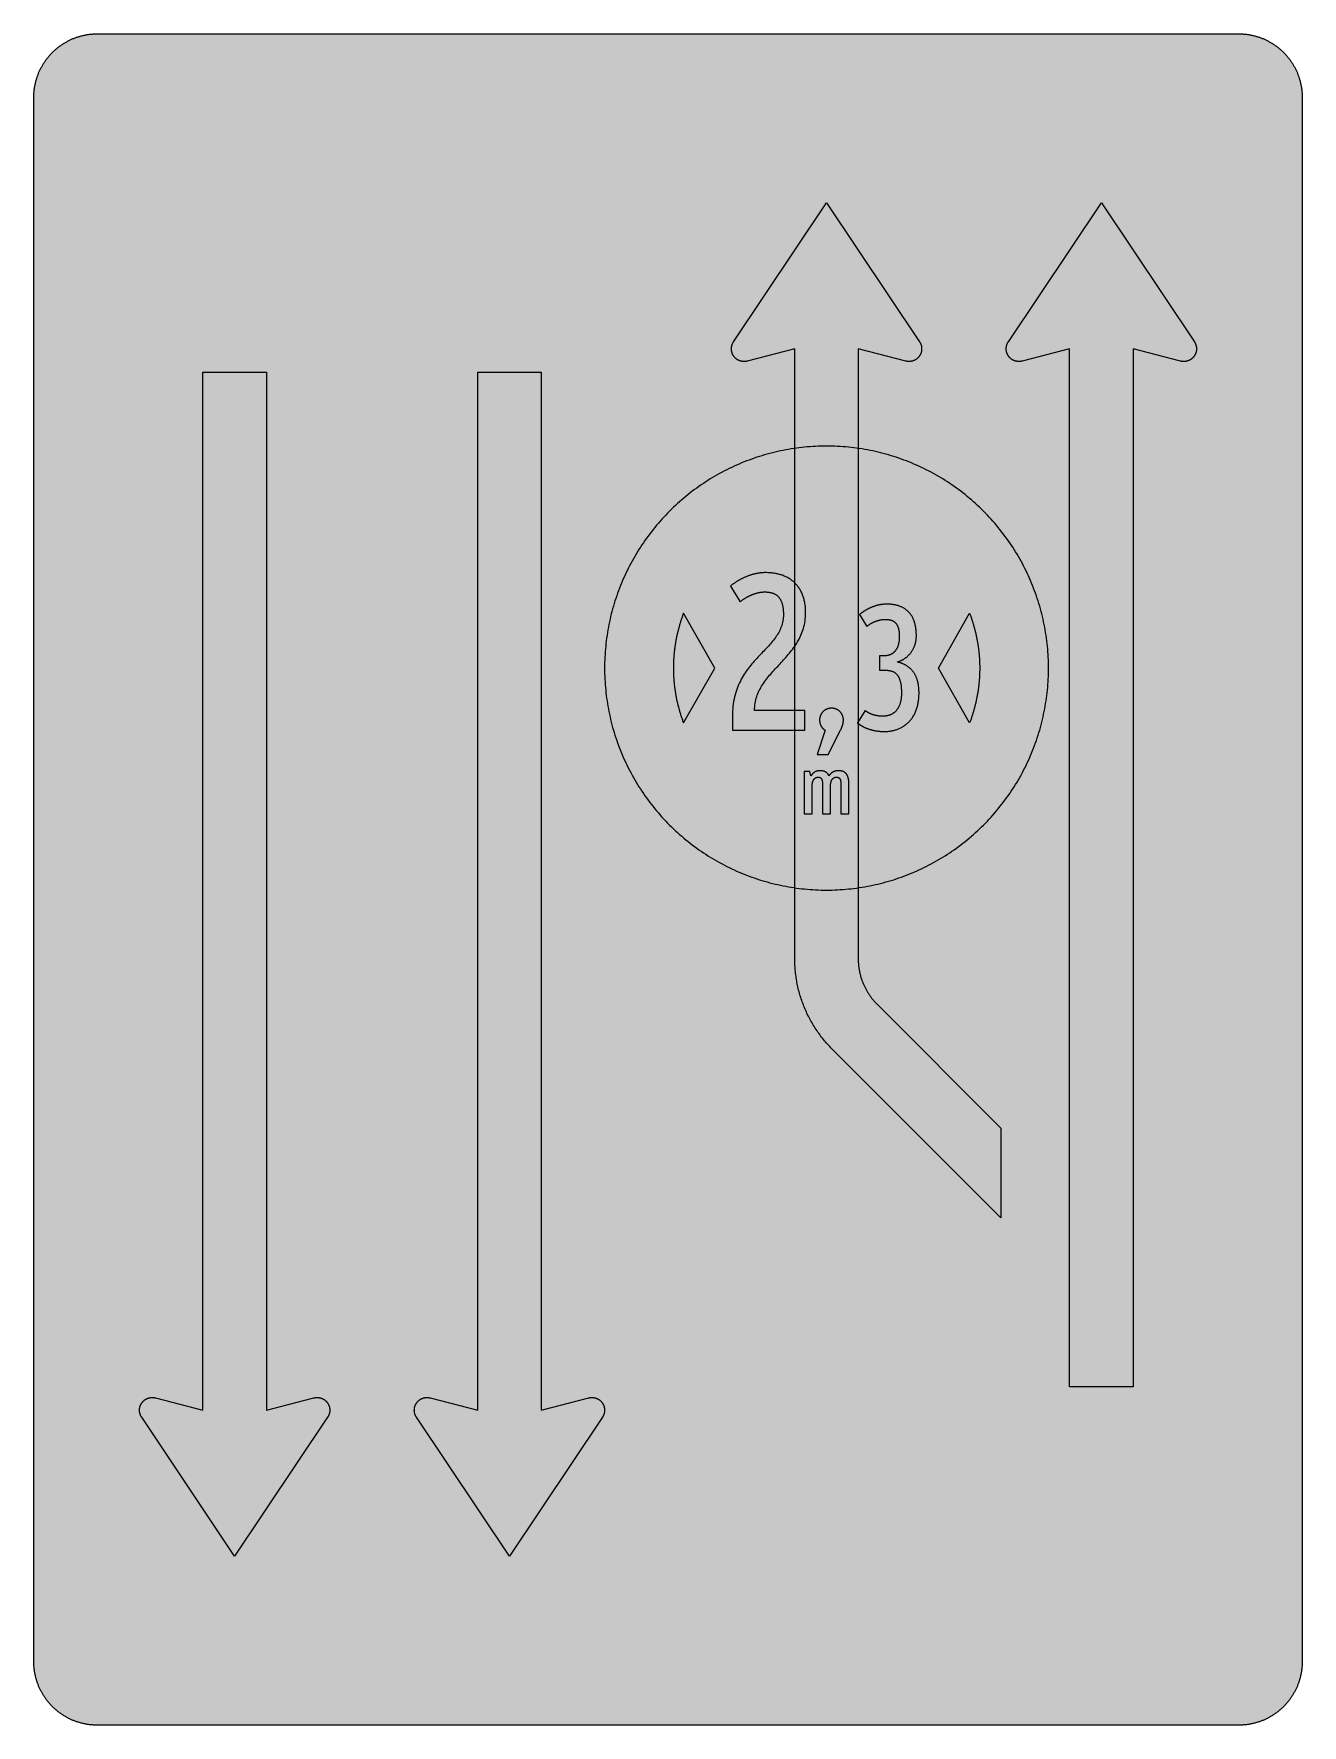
# Model space of a CAD drawing. Header units: millimetres. Extents: x 0 to 423, y 0 to 564.
import ezdxf

# ---------------------------------------------------------------- set-up
doc = ezdxf.new("R2010")
doc.units = ezdxf.units.MM

msp = doc.modelspace()

# ---------------------------------------------------------------- hatches: boundary and pattern name
for color, points in [(254, [(21.2189, 0.0537), (20.955, 0.0533), (20.6934, 0.0584), (20.4292, 0.066), (20.1676, 0.0787), (19.906, 0.094), (19.6469, 0.1118), (19.3853, 0.1321), (19.1262, 0.1549), (18.8671, 0.1829), (18.608, 0.2134), (18.349, 0.2464), (18.0924, 0.2845), (17.8359, 0.3251), (17.5793, 0.3683), (17.3253, 0.414), (17.0688, 0.4623), (16.8148, 0.5156), (16.5633, 0.5715), (16.3093, 0.6299), (16.0579, 0.6909), (15.809, 0.7544), (15.56, 0.823), (15.3111, 0.8941), (15.0622, 0.9677), (14.8158, 1.0439), (14.5694, 1.1227), (14.3256, 1.2065), (14.0818, 1.2903), (13.8379, 1.3792), (13.5966, 1.4707), (13.3579, 1.5672), (13.1191, 1.6637), (12.8803, 1.7628), (12.6441, 1.8669), (12.4079, 1.9736), (12.1742, 2.0803), (11.9405, 2.192), (11.7094, 2.3089), (11.4808, 2.4257), (11.2522, 2.5451), (11.0236, 2.6695), (10.7975, 2.794), (10.574, 2.9235), (10.3505, 3.0556), (10.1295, 3.1877), (9.9111, 3.3249), (9.6926, 3.4646), (9.4742, 3.6068), (9.2608, 3.7541), (9.0475, 3.9014), (8.8341, 4.0513), (8.6258, 4.2037), (8.4176, 4.3612), (8.2118, 4.5187), (8.0061, 4.6812), (7.8029, 4.8438), (7.6022, 5.0114), (7.4041, 5.1816), (7.206, 5.3518), (7.0129, 5.527), (6.8174, 5.7048), (6.6269, 5.8826), (6.4389, 6.0655), (6.2509, 6.2509), (6.0655, 6.4389), (5.8852, 6.6269), (5.7048, 6.8174), (5.527, 7.0104), (5.3518, 7.206), (5.1816, 7.4041), (5.0114, 7.6022), (4.8463, 7.8029), (4.6812, 8.0061), (4.5187, 8.2118), (4.3612, 8.4176), (4.2062, 8.6258), (4.0513, 8.8341), (3.9014, 9.0475), (3.7541, 9.2608), (3.6068, 9.4742), (3.4646, 9.6926), (3.3249, 9.9085), (3.1877, 10.1295), (3.0556, 10.3505), (2.9235, 10.574), (2.794, 10.7975), (2.6695, 11.0236), (2.5451, 11.2522), (2.4257, 11.4808), (2.3063, 11.7094), (2.192, 11.9405), (2.0803, 12.1742), (1.971, 12.4079), (1.8669, 12.6441), (1.7628, 12.8803), (1.6637, 13.1191), (1.5646, 13.3579), (1.4707, 13.5966), (1.3792, 13.8379), (1.2903, 14.0818), (1.2065, 14.3256), (1.1227, 14.5694), (1.0439, 14.8158), (0.9652, 15.0622), (0.8915, 15.3111), (0.823, 15.56), (0.7544, 15.809), (0.6883, 16.0604), (0.6274, 16.3119), (0.569, 16.5633), (0.5131, 16.8148), (0.4623, 17.0688), (0.4115, 17.3253), (0.3658, 17.5793), (0.3226, 17.8359), (0.2819, 18.0924), (0.2464, 18.3515), (0.2134, 18.608), (0.1829, 18.8671), (0.1549, 19.1262), (0.1295, 19.3878), (0.1092, 19.6469), (0.0914, 19.9085), (0.0762, 20.1701), (0.066, 20.4318), (0.0584, 20.6934), (0.0533, 20.955), (0.0508, 21.2192), (0.0522, 543.3314), (0.0533, 543.593), (0.0584, 543.8546), (0.066, 544.1188), (0.0762, 544.3804), (0.0914, 544.642), (0.1092, 544.9011), (0.1295, 545.1627), (0.1549, 545.4218), (0.1829, 545.6809), (0.2134, 545.94), (0.2464, 546.1991), (0.2819, 546.4556), (0.3226, 546.7121), (0.3658, 546.9687), (0.4115, 547.2227), (0.4623, 547.4792), (0.5131, 547.7332), (0.569, 547.9847), (0.6274, 548.2387), (0.6883, 548.4876), (0.7544, 548.7391), (0.823, 548.988), (0.8915, 549.2369), (0.9652, 549.4858), (1.0439, 549.7322), (1.1227, 549.9786), (1.2065, 550.2224), (1.2903, 550.4663), (1.3792, 550.7076), (1.4707, 550.9489), (1.5646, 551.1902), (1.6637, 551.4289), (1.7628, 551.6677), (1.8669, 551.9039), (1.971, 552.1401), (2.0803, 552.3738), (2.192, 552.6049), (2.3063, 552.8386), (2.4257, 553.0672), (2.5451, 553.2958), (2.6695, 553.5244), (2.794, 553.7505), (2.9235, 553.974), (3.0556, 554.1975), (3.1877, 554.4185), (3.3249, 554.6369), (3.4646, 554.8554), (3.6068, 555.0738), (3.7541, 555.2872), (3.9014, 555.5005), (4.0513, 555.7114), (4.2062, 555.9222), (4.3612, 556.1305), (4.5187, 556.3362), (4.6812, 556.5419), (4.8463, 556.7451), (5.0114, 556.9458), (5.1816, 557.1439), (5.3518, 557.342), (5.527, 557.5351), (5.7048, 557.7281), (5.8852, 557.9212), (6.0655, 558.1091), (6.2509, 558.2971), (6.4389, 558.4825), (6.6269, 558.6628), (6.8174, 558.8432), (7.0129, 559.021), (7.206, 559.1937), (7.4041, 559.3664), (7.6022, 559.5366), (7.8029, 559.7017), (8.0061, 559.8668), (8.2118, 560.0268), (8.4176, 560.1868), (8.6258, 560.3418), (8.8341, 560.4967), (9.0475, 560.6466), (9.2608, 560.7939), (9.4742, 560.9387), (9.6926, 561.0835), (9.9111, 561.2232), (10.1295, 561.3603), (10.3505, 561.4924), (10.574, 561.6245), (10.7975, 561.754), (11.0236, 561.8785), (11.2522, 562.0029), (11.4808, 562.1223), (11.7094, 562.2392), (11.9405, 562.356), (12.1742, 562.4678), (12.4079, 562.5744), (12.6441, 562.6811), (12.8803, 562.7853), (13.1191, 562.8843), (13.3579, 562.9834), (13.5966, 563.0774), (13.8379, 563.1688), (14.0818, 563.2577), (14.3256, 563.3415), (14.5694, 563.4253), (14.8158, 563.5041), (15.0622, 563.5803), (15.3111, 563.6539), (15.56, 563.7251), (15.809, 563.7936), (16.0579, 563.8571), (16.3093, 563.9206), (16.5633, 563.9791), (16.8148, 564.0349), (17.0688, 564.0857), (17.3253, 564.1365), (17.5793, 564.1823), (17.8359, 564.2254), (18.0924, 564.2635), (18.349, 564.3016), (18.608, 564.3347), (18.8671, 564.3651), (19.1262, 564.3931), (19.3853, 564.4185), (19.6469, 564.4388), (19.906, 564.4566), (20.1676, 564.4718), (20.4292, 564.482), (20.6934, 564.4896), (20.955, 564.4947), (21.2166, 564.4972), (402.2189, 564.4981), (402.4808, 564.4947), (402.7424, 564.4896), (403.0066, 564.482), (403.2682, 564.4718), (403.5298, 564.4566), (403.7889, 564.4388), (404.0505, 564.4185), (404.3096, 564.3931), (404.5687, 564.3651), (404.8277, 564.3347), (405.0868, 564.3016), (405.3434, 564.2635), (405.5999, 564.2254), (405.8564, 564.1823), (406.113, 564.1365), (406.367, 564.0857), (406.621, 564.0349), (406.875, 563.9791), (407.1264, 563.9206), (407.3779, 563.8571), (407.6268, 563.7936), (407.8783, 563.7251), (408.1272, 563.6539), (408.3736, 563.5803), (408.62, 563.5041), (408.8663, 563.4253), (409.1102, 563.3415), (409.354, 563.2577), (409.5979, 563.1688), (409.8392, 563.0774), (410.0805, 562.9834), (410.3192, 562.8843), (410.5554, 562.7853), (410.7942, 562.6811), (411.0279, 562.5744), (411.2616, 562.4678), (411.4952, 562.356), (411.7264, 562.2392), (411.9575, 562.1223), (412.1861, 562.0029), (412.4122, 561.8785), (412.6382, 561.754), (412.8643, 561.6245), (413.0853, 561.4924), (413.3063, 561.3603), (413.5272, 561.2232), (413.7457, 561.0835), (413.9616, 560.9387), (414.1775, 560.7939), (414.3908, 560.6466), (414.6017, 560.4967), (414.8125, 560.3418), (415.0208, 560.1868), (415.2265, 560.0268), (415.4297, 559.8668), (415.6329, 559.7017), (415.8336, 559.5366), (416.0342, 559.3664), (416.2298, 559.1937), (416.4254, 559.021), (416.6184, 558.8432), (416.8089, 558.6628), (416.9994, 558.4825), (417.1848, 558.2971), (417.3703, 558.1091), (417.5531, 557.9212), (417.7335, 557.7281), (417.9087, 557.5351), (418.084, 557.342), (418.2567, 557.1439), (418.4244, 556.9458), (418.592, 556.7451), (418.7546, 556.5419), (418.9171, 556.3362), (419.0746, 556.1305), (419.2321, 555.9222), (419.3845, 555.7114), (419.5369, 555.5005), (419.6842, 555.2872), (419.829, 555.0738), (419.9712, 554.8554), (420.1109, 554.6369), (420.2481, 554.4185), (420.3827, 554.1975), (420.5148, 553.974), (420.6418, 553.7505), (420.7688, 553.5244), (420.8907, 553.2958), (421.0126, 553.0672), (421.1295, 552.8386), (421.2438, 552.6049), (421.3555, 552.3738), (421.4647, 552.1401), (421.5689, 551.9039), (421.673, 551.6677), (421.7746, 551.4289), (421.8711, 551.1902), (421.9651, 550.9489), (422.0566, 550.7076), (422.1455, 550.4663), (422.2318, 550.2224), (422.3131, 549.9786), (422.3918, 549.7322), (422.4706, 549.4858), (422.5442, 549.2369), (422.6128, 548.988), (422.6814, 548.7391), (422.7449, 548.4876), (422.8084, 548.2387), (422.8668, 547.9847), (422.9227, 547.7332), (422.9735, 547.4792), (423.0243, 547.2227), (423.07, 546.9687), (423.1132, 546.7121), (423.1513, 546.4556), (423.1894, 546.1991), (423.2224, 545.94), (423.2529, 545.6809), (423.2808, 545.4218), (423.3037, 545.1627), (423.3266, 544.9011), (423.3443, 544.642), (423.357, 544.3804), (423.3697, 544.1188), (423.3774, 543.8546), (423.3824, 543.593), (423.385, 543.3314), (423.3855, 21.2203), (423.3824, 20.955), (423.3774, 20.6934), (423.3697, 20.4318), (423.357, 20.1701), (423.3443, 19.9085), (423.3266, 19.6469), (423.3037, 19.3878), (423.2808, 19.1262), (423.2529, 18.8671), (423.2224, 18.608), (423.1894, 18.3515), (423.1513, 18.0924), (423.1132, 17.8359), (423.07, 17.5793), (423.0243, 17.3253), (422.9735, 17.0688), (422.9227, 16.8148), (422.8668, 16.5633), (422.8084, 16.3119), (422.7449, 16.0604), (422.6814, 15.809), (422.6128, 15.56), (422.5442, 15.3111), (422.4706, 15.0622), (422.3918, 14.8158), (422.3131, 14.5694), (422.2318, 14.3256), (422.1455, 14.0818), (422.0566, 13.8379), (421.9651, 13.5966), (421.8711, 13.3579), (421.7746, 13.1191), (421.673, 12.8803), (421.5689, 12.6441), (421.4647, 12.4079), (421.3555, 12.1742), (421.2438, 11.9405), (421.1295, 11.7094), (421.0126, 11.4808), (420.8907, 11.2522), (420.7688, 11.0236), (420.6418, 10.7975), (420.5148, 10.574), (420.3827, 10.3505), (420.2481, 10.1295), (420.1109, 9.9085), (419.9712, 9.6926), (419.829, 9.4742), (419.6842, 9.2608), (419.5369, 9.0475), (419.3845, 8.8341), (419.2321, 8.6258), (419.0746, 8.4176), (418.9171, 8.2118), (418.7546, 8.0061), (418.592, 7.8029), (418.4244, 7.6022), (418.2567, 7.4041), (418.084, 7.206), (417.9087, 7.0104), (417.7335, 6.8174), (417.5531, 6.6269), (417.3703, 6.4389), (417.1848, 6.2509), (416.9994, 6.0655), (416.8089, 5.8826), (416.6184, 5.7048), (416.4254, 5.527), (416.2298, 5.3518), (416.0342, 5.1816), (415.8336, 5.0114), (415.6329, 4.8438), (415.4297, 4.6812), (415.2265, 4.5187), (415.0208, 4.3612), (414.8125, 4.2037), (414.6017, 4.0513), (414.3908, 3.9014), (414.1775, 3.7541), (413.9616, 3.6068), (413.7457, 3.4646), (413.5272, 3.3249), (413.3063, 3.1877), (413.0853, 3.0556), (412.8643, 2.9235), (412.6382, 2.794), (412.4122, 2.6695), (412.1861, 2.5451), (411.9575, 2.4257), (411.7264, 2.3089), (411.4952, 2.192), (411.2616, 2.0803), (411.0279, 1.9736), (410.7942, 1.8669), (410.5554, 1.7628), (410.3192, 1.6637), (410.0805, 1.5672), (409.8392, 1.4707), (409.5979, 1.3792), (409.354, 1.2903), (409.1102, 1.2065), (408.8663, 1.1227), (408.62, 1.0439), (408.3736, 0.9677), (408.1272, 0.8941), (407.8783, 0.823), (407.6268, 0.7544), (407.3779, 0.6909), (407.1264, 0.6299), (406.875, 0.5715), (406.621, 0.5156), (406.367, 0.4623), (406.113, 0.414), (405.8564, 0.3683), (405.5999, 0.3251), (405.3434, 0.2845), (405.0868, 0.2464), (404.8277, 0.2134), (404.5687, 0.1829), (404.3096, 0.1549), (404.0505, 0.1321), (403.7889, 0.1118), (403.5298, 0.094), (403.2682, 0.0787), (403.0066, 0.066), (402.7424, 0.0584), (402.4808, 0.0533), (402.2166, 0.0533)]), (59, [(254.0522, 459.3703), (238.1772, 455.2703), (238.1606, 455.2645), (238.1428, 455.262), (238.1275, 455.2569), (238.1123, 455.2518), (238.0945, 455.2493), (238.0793, 455.2442), (238.0615, 455.2417), (238.0463, 455.2366), (238.031, 455.234), (238.0132, 455.2315), (237.998, 455.2264), (237.9802, 455.2239), (237.965, 455.2213), (237.9472, 455.2163), (237.932, 455.2137), (237.9167, 455.2112), (237.8989, 455.2086), (237.8837, 455.2036), (237.8659, 455.201), (237.8507, 455.1985), (237.8329, 455.1959), (237.8177, 455.1934), (237.7999, 455.1909), (237.7846, 455.1883), (237.7669, 455.1858), (237.7516, 455.1832), (237.7338, 455.1807), (237.7186, 455.1782), (237.7008, 455.1756), (237.6856, 455.1731), (237.6678, 455.1705), (237.6526, 455.168), (237.6348, 455.168), (237.6195, 455.1655), (237.6018, 455.1629), (237.5865, 455.1604), (237.5687, 455.1604), (237.5535, 455.1578), (237.5357, 455.1553), (237.5179, 455.1553), (237.5027, 455.1528), (237.4849, 455.1502), (237.4697, 455.1502), (237.4519, 455.1477), (237.4367, 455.1477), (237.4189, 455.1451), (237.4036, 455.1451), (237.3859, 455.1451), (237.3681, 455.1426), (237.3528, 455.1426), (237.3351, 455.1401), (237.3198, 455.1401), (237.302, 455.1401), (237.2843, 455.1401), (237.269, 455.1375), (237.2512, 455.1375), (237.236, 455.1375), (237.2182, 455.1375), (237.2004, 455.1375), (237.1852, 455.135), (237.1674, 455.135), (237.1522, 455.135), (237.1344, 455.135), (237.1166, 455.135), (237.0074, 455.1375), (236.9007, 455.1401), (236.7915, 455.1477), (236.6848, 455.1578), (236.5781, 455.1705), (236.474, 455.1832), (236.3673, 455.201), (236.2657, 455.2213), (236.1616, 455.2442), (236.06, 455.2696), (235.9584, 455.295), (235.8593, 455.3255), (235.7603, 455.3585), (235.6612, 455.3915), (235.5647, 455.4296), (235.4707, 455.4677), (235.3767, 455.5084), (235.2827, 455.5541), (235.1913, 455.5998), (235.0999, 455.6455), (235.011, 455.6963), (234.9221, 455.7497), (234.8357, 455.803), (234.7519, 455.8589), (234.6681, 455.9173), (234.5842, 455.9757), (234.5055, 456.0392), (234.4242, 456.1027), (234.348, 456.1688), (234.2718, 456.2348), (234.1982, 456.3034), (234.1245, 456.3745), (234.0534, 456.4482), (233.9848, 456.5218), (233.9162, 456.598), (233.8502, 456.6768), (233.7867, 456.7555), (233.7257, 456.8368), (233.6648, 456.9181), (233.6063, 457.0019), (233.5505, 457.0882), (233.4971, 457.1746), (233.4463, 457.261), (233.3955, 457.3499), (233.3473, 457.4413), (233.3015, 457.5327), (233.2584, 457.6267), (233.2177, 457.7207), (233.1771, 457.8172), (233.1415, 457.9137), (233.106, 458.0103), (233.0755, 458.1093), (233.045, 458.2109), (233.0171, 458.31), (232.9917, 458.4116), (232.9713, 458.5157), (232.951, 458.6199), (232.9332, 458.724), (232.918, 458.8307), (232.9053, 458.9374), (232.8977, 459.044), (232.8901, 459.1507), (232.885, 459.2599), (232.885, 459.3692), (232.885, 459.4073), (232.885, 459.4479), (232.885, 459.486), (232.8875, 459.5266), (232.8901, 459.5647), (232.8901, 459.6054), (232.8926, 459.6435), (232.8951, 459.6816), (232.9002, 459.7222), (232.9028, 459.7603), (232.9053, 459.7984), (232.9104, 459.8365), (232.9155, 459.8772), (232.9205, 459.9153), (232.9256, 459.9534), (232.9307, 459.9915), (232.9358, 460.0321), (232.9434, 460.0702), (232.9485, 460.1083), (232.9561, 460.1464), (232.9637, 460.1845), (232.9713, 460.2226), (232.979, 460.2607), (232.9866, 460.2988), (232.9967, 460.3369), (233.0069, 460.375), (233.0145, 460.4131), (233.0247, 460.4487), (233.0348, 460.4868), (233.045, 460.5249), (233.0552, 460.563), (233.0679, 460.5985), (233.078, 460.6366), (233.0907, 460.6722), (233.1034, 460.7103), (233.1161, 460.7484), (233.1288, 460.7839), (233.1415, 460.8195), (233.1542, 460.8576), (233.1695, 460.8932), (233.1822, 460.9287), (233.1974, 460.9668), (233.2126, 461.0024), (233.2279, 461.0379), (233.2431, 461.0735), (233.2584, 461.1091), (233.2761, 461.1446), (233.2914, 461.1802), (233.3092, 461.2157), (233.3269, 461.2488), (233.3447, 461.2843), (233.3625, 461.3199), (233.3803, 461.3529), (233.3981, 461.3885), (233.4158, 461.424), (233.4362, 461.457), (233.4565, 461.4901), (233.4743, 461.5256), (233.4946, 461.5586), (233.5149, 461.5917), (233.5378, 461.6247), (233.5581, 461.6577), (233.5784, 461.6907), (233.6013, 461.7237), (264.6355, 508.0536), (295.6705, 461.7251), (295.6916, 461.6907), (295.7119, 461.6577), (295.7322, 461.6247), (295.7551, 461.5917), (295.7754, 461.5586), (295.7957, 461.5256), (295.8135, 461.4901), (295.8338, 461.457), (295.8541, 461.424), (295.8719, 461.3885), (295.8897, 461.3529), (295.9075, 461.3199), (295.9252, 461.2843), (295.943, 461.2488), (295.9608, 461.2157), (295.9786, 461.1802), (295.9938, 461.1446), (296.0116, 461.1091), (296.0268, 461.0735), (296.0421, 461.0379), (296.0573, 461.0024), (296.0726, 460.9668), (296.0878, 460.9287), (296.1005, 460.8932), (296.1157, 460.8576), (296.1284, 460.8195), (296.1411, 460.7839), (296.1538, 460.7484), (296.1665, 460.7103), (296.1792, 460.6722), (296.1894, 460.6366), (296.2021, 460.5985), (296.2123, 460.563), (296.225, 460.5249), (296.2351, 460.4868), (296.2453, 460.4487), (296.2529, 460.4131), (296.2631, 460.375), (296.2732, 460.3369), (296.2808, 460.2988), (296.2885, 460.2607), (296.2986, 460.2226), (296.3062, 460.1845), (296.3113, 460.1464), (296.3189, 460.1083), (296.3266, 460.0702), (296.3316, 460.0321), (296.3393, 459.9915), (296.3443, 459.9534), (296.3494, 459.9153), (296.3545, 459.8772), (296.3596, 459.8365), (296.3621, 459.7984), (296.3672, 459.7603), (296.3697, 459.7222), (296.3723, 459.6816), (296.3748, 459.6435), (296.3774, 459.6054), (296.3799, 459.5647), (296.3824, 459.5266), (296.3824, 459.486), (296.3824, 459.4479), (296.385, 459.4073), (296.385, 459.3692), (296.3824, 459.2599), (296.3799, 459.1507), (296.3723, 459.044), (296.3621, 458.9374), (296.3494, 458.8307), (296.3367, 458.724), (296.3189, 458.6199), (296.2986, 458.5157), (296.2758, 458.4116), (296.2504, 458.31), (296.225, 458.2109), (296.1945, 458.1093), (296.1615, 458.0103), (296.1284, 457.9137), (296.0903, 457.8172), (296.0522, 457.7207), (296.0116, 457.6267), (295.9659, 457.5327), (295.9202, 457.4413), (295.8744, 457.3499), (295.8236, 457.261), (295.7703, 457.1746), (295.717, 457.0882), (295.6611, 457.0019), (295.6027, 456.9181), (295.5442, 456.8368), (295.4807, 456.7555), (295.4172, 456.6768), (295.3512, 456.598), (295.2852, 456.5218), (295.2166, 456.4482), (295.1455, 456.3745), (295.0718, 456.3034), (294.9981, 456.2348), (294.9219, 456.1688), (294.8432, 456.1027), (294.7645, 456.0392), (294.6832, 455.9757), (294.6019, 455.9173), (294.5181, 455.8589), (294.4317, 455.803), (294.3454, 455.7497), (294.259, 455.6963), (294.1701, 455.6455), (294.0787, 455.5998), (293.9872, 455.5541), (293.8932, 455.5084), (293.7993, 455.4677), (293.7027, 455.4296), (293.6062, 455.3915), (293.5097, 455.3585), (293.4106, 455.3255), (293.309, 455.295), (293.21, 455.2696), (293.1084, 455.2442), (293.0042, 455.2213), (292.9001, 455.201), (292.796, 455.1832), (292.6893, 455.1705), (292.5826, 455.1578), (292.4759, 455.1477), (292.3692, 455.1401), (292.26, 455.1375), (292.1508, 455.135), (292.133, 455.135), (292.1178, 455.135), (292.1, 455.135), (292.0848, 455.135), (292.067, 455.1375), (292.0517, 455.1375), (292.034, 455.1375), (292.0162, 455.1375), (292.0009, 455.1375), (291.9832, 455.1401), (291.9679, 455.1401), (291.9501, 455.1401), (291.9349, 455.1401), (291.9171, 455.1426), (291.8993, 455.1426), (291.8841, 455.1451), (291.8663, 455.1451), (291.8511, 455.1451), (291.8333, 455.1477), (291.8181, 455.1477), (291.8003, 455.1502), (291.785, 455.1502), (291.7673, 455.1528), (291.7495, 455.1553), (291.7342, 455.1553), (291.7165, 455.1578), (291.7012, 455.1604), (291.6834, 455.1604), (291.6682, 455.1629), (291.6504, 455.1655), (291.6352, 455.168), (291.6174, 455.168), (291.6022, 455.1705), (291.5844, 455.1731), (291.5691, 455.1756), (291.5514, 455.1782), (291.5361, 455.1807), (291.5183, 455.1832), (291.5031, 455.1858), (291.4853, 455.1883), (291.4701, 455.1909), (291.4523, 455.1934), (291.4371, 455.1959), (291.4193, 455.1985), (291.404, 455.201), (291.3863, 455.2036), (291.371, 455.2086), (291.3532, 455.2112), (291.338, 455.2137), (291.3202, 455.2163), (291.305, 455.2213), (291.2872, 455.2239), (291.272, 455.2264), (291.2567, 455.2315), (291.2389, 455.234), (291.2237, 455.2366), (291.2059, 455.2417), (291.1907, 455.2442), (291.1729, 455.2493), (291.1577, 455.2518), (291.1424, 455.2569), (291.1246, 455.262), (291.1094, 455.2645), (291.0916, 455.2696), (275.2189, 459.3703), (275.2189, 255.7128), (275.2192, 255.4478), (275.2242, 255.1862), (275.2319, 254.9246), (275.2446, 254.6629), (275.2573, 254.4013), (275.275, 254.1397), (275.2979, 253.8806), (275.3208, 253.619), (275.3487, 253.3599), (275.3792, 253.1008), (275.4122, 252.8443), (275.4503, 252.5852), (275.4884, 252.3287), (275.5316, 252.0721), (275.5798, 251.8181), (275.6281, 251.5641), (275.6814, 251.3101), (275.7373, 251.0561), (275.7957, 250.8047), (275.8567, 250.5532), (275.9202, 250.3018), (275.9888, 250.0528), (276.0599, 249.8039), (276.1336, 249.555), (276.2098, 249.3086), (276.2885, 249.0648), (276.3723, 248.8184), (276.4587, 248.5746), (276.545, 248.3333), (276.6365, 248.092), (276.733, 247.8507), (276.8295, 247.6119), (276.9286, 247.3731), (277.0327, 247.1369), (277.1394, 246.9032), (277.2486, 246.667), (277.3604, 246.4359), (277.4747, 246.2047), (277.5915, 245.9736), (277.7109, 245.745), (277.8354, 245.5189), (277.9598, 245.2929), (278.0894, 245.0668), (278.2214, 244.8458), (278.3561, 244.6223), (278.4932, 244.4039), (278.6329, 244.1854), (278.7752, 243.9695), (278.9199, 243.7536), (279.0673, 243.5403), (279.2197, 243.3295), (279.3721, 243.1186), (279.527, 242.9104), (279.687, 242.7046), (279.847, 242.4989), (280.0121, 242.2982), (280.1772, 242.0976), (280.3474, 241.8969), (280.5201, 241.7013), (280.6929, 241.5057), (280.8707, 241.3127), (281.051, 241.1197), (281.2339, 240.9317), (281.4168, 240.7437), (322.8439, 199.3205), (322.8439, 169.387), (266.452, 225.7789), (266.0802, 226.1514), (265.717, 226.5299), (265.3563, 226.9134), (265.0033, 227.2995), (264.6553, 227.6881), (264.3099, 228.0818), (263.972, 228.4806), (263.6393, 228.8819), (263.3116, 229.2883), (262.9891, 229.6973), (262.6716, 230.1088), (262.3591, 230.5253), (262.0518, 230.9444), (261.7495, 231.3686), (261.4549, 231.7953), (261.1628, 232.2246), (260.8783, 232.6589), (260.5989, 233.0958), (260.3246, 233.5352), (260.0579, 233.9772), (259.7937, 234.4217), (259.5372, 234.8713), (259.2857, 235.3234), (259.0394, 235.778), (258.7981, 236.2352), (258.5644, 236.695), (258.3332, 237.1573), (258.1097, 237.6246), (257.8938, 238.092), (257.6805, 238.5619), (257.4747, 239.0369), (257.2741, 239.5118), (257.0785, 239.9894), (256.8905, 240.4694), (256.7076, 240.952), (256.5298, 241.4372), (256.3597, 241.9248), (256.1946, 242.4151), (256.0345, 242.9053), (255.8821, 243.4006), (255.7348, 243.8959), (255.5926, 244.3937), (255.458, 244.8916), (255.3284, 245.3919), (255.204, 245.8949), (255.0871, 246.4003), (254.9779, 246.9058), (254.8712, 247.4138), (254.7722, 247.9243), (254.6807, 248.4349), (254.5944, 248.9454), (254.5156, 249.461), (254.442, 249.9741), (254.3734, 250.4923), (254.3124, 251.0079), (254.2591, 251.5286), (254.2108, 252.0467), (254.1676, 252.5674), (254.1321, 253.0907), (254.1041, 253.6114), (254.0813, 254.1372), (254.0635, 254.6604), (254.0533, 255.1862), (254.0508, 255.712)]), (59, [(345.7744, 459.3703), (329.8994, 455.2703), (329.8825, 455.2645), (329.8647, 455.262), (329.8495, 455.2569), (329.8342, 455.2518), (329.8165, 455.2493), (329.8012, 455.2442), (329.786, 455.2417), (329.7682, 455.2366), (329.753, 455.234), (329.7352, 455.2315), (329.7199, 455.2264), (329.7022, 455.2239), (329.6869, 455.2213), (329.6717, 455.2163), (329.6539, 455.2137), (329.6387, 455.2112), (329.6209, 455.2086), (329.6056, 455.2036), (329.5879, 455.201), (329.5726, 455.1985), (329.5548, 455.1959), (329.5396, 455.1934), (329.5218, 455.1909), (329.5066, 455.1883), (329.4888, 455.1858), (329.4736, 455.1832), (329.4558, 455.1807), (329.4405, 455.1782), (329.4228, 455.1756), (329.4075, 455.1731), (329.3897, 455.1705), (329.3745, 455.168), (329.3567, 455.168), (329.3415, 455.1655), (329.3237, 455.1629), (329.3085, 455.1604), (329.2907, 455.1604), (329.2754, 455.1578), (329.2577, 455.1553), (329.2424, 455.1553), (329.2246, 455.1528), (329.2069, 455.1502), (329.1916, 455.1502), (329.1738, 455.1477), (329.1586, 455.1477), (329.1408, 455.1451), (329.1256, 455.1451), (329.1078, 455.1451), (329.09, 455.1426), (329.0748, 455.1426), (329.057, 455.1401), (329.0418, 455.1401), (329.024, 455.1401), (329.0087, 455.1401), (328.991, 455.1375), (328.9732, 455.1375), (328.9579, 455.1375), (328.9402, 455.1375), (328.9249, 455.1375), (328.9071, 455.135), (328.8894, 455.135), (328.8741, 455.135), (328.8563, 455.135), (328.8411, 455.135), (328.7293, 455.1375), (328.6227, 455.1401), (328.5134, 455.1477), (328.4068, 455.1578), (328.3001, 455.1705), (328.1959, 455.1832), (328.0918, 455.201), (327.9877, 455.2213), (327.8835, 455.2442), (327.7819, 455.2696), (327.6803, 455.295), (327.5813, 455.3255), (327.4822, 455.3585), (327.3857, 455.3915), (327.2892, 455.4296), (327.1926, 455.4677), (327.0987, 455.5084), (327.0047, 455.5541), (326.9132, 455.5998), (326.8218, 455.6455), (326.7329, 455.6963), (326.644, 455.7497), (326.5576, 455.803), (326.4738, 455.8589), (326.39, 455.9173), (326.3062, 455.9757), (326.2274, 456.0392), (326.1462, 456.1027), (326.07, 456.1688), (325.9938, 456.2348), (325.9201, 456.3034), (325.8464, 456.3745), (325.7753, 456.4482), (325.7067, 456.5218), (325.6382, 456.598), (325.5747, 456.6768), (325.5086, 456.7555), (325.4477, 456.8368), (325.3867, 456.9181), (325.3308, 457.0019), (325.2724, 457.0882), (325.2191, 457.1746), (325.1683, 457.261), (325.1175, 457.3499), (325.0692, 457.4413), (325.0235, 457.5327), (324.9803, 457.6267), (324.9397, 457.7207), (324.899, 457.8172), (324.8635, 457.9137), (324.8279, 458.0103), (324.7974, 458.1093), (324.7669, 458.2109), (324.739, 458.31), (324.7161, 458.4116), (324.6933, 458.5157), (324.673, 458.6199), (324.6552, 458.724), (324.6399, 458.8307), (324.6272, 458.9374), (324.6196, 459.044), (324.612, 459.1507), (324.6069, 459.2599), (324.6069, 459.3692), (324.6069, 459.4073), (324.6069, 459.4479), (324.6069, 459.486), (324.6095, 459.5266), (324.612, 459.5647), (324.612, 459.6054), (324.6145, 459.6435), (324.6171, 459.6816), (324.6222, 459.7222), (324.6247, 459.7603), (324.6272, 459.7984), (324.6323, 459.8365), (324.6374, 459.8772), (324.6425, 459.9153), (324.6476, 459.9534), (324.6526, 459.9915), (324.6577, 460.0321), (324.6653, 460.0702), (324.6704, 460.1083), (324.678, 460.1464), (324.6857, 460.1845), (324.6933, 460.2226), (324.7009, 460.2607), (324.7111, 460.2988), (324.7187, 460.3369), (324.7288, 460.375), (324.7365, 460.4131), (324.7466, 460.4487), (324.7568, 460.4868), (324.7669, 460.5249), (324.7796, 460.563), (324.7898, 460.5985), (324.8, 460.6366), (324.8127, 460.6722), (324.8254, 460.7103), (324.8381, 460.7484), (324.8508, 460.7839), (324.8635, 460.8195), (324.8762, 460.8576), (324.8914, 460.8932), (324.9041, 460.9287), (324.9193, 460.9668), (324.9346, 461.0024), (324.9498, 461.0379), (324.9651, 461.0735), (324.9803, 461.1091), (324.9981, 461.1446), (325.0133, 461.1802), (325.0311, 461.2157), (325.0489, 461.2488), (325.0667, 461.2843), (325.0844, 461.3199), (325.1022, 461.3529), (325.12, 461.3885), (325.1403, 461.424), (325.1581, 461.457), (325.1784, 461.4901), (325.1987, 461.5256), (325.2191, 461.5586), (325.2394, 461.5917), (325.2597, 461.6247), (325.28, 461.6577), (325.3003, 461.6907), (325.3232, 461.7237), (356.3578, 508.0536), (387.3927, 461.7251), (387.4135, 461.6907), (387.4338, 461.6577), (387.4567, 461.6247), (387.477, 461.5917), (387.4973, 461.5586), (387.5176, 461.5256), (387.538, 461.4901), (387.5557, 461.457), (387.5761, 461.424), (387.5938, 461.3885), (387.6116, 461.3529), (387.6319, 461.3199), (387.6497, 461.2843), (387.665, 461.2488), (387.6827, 461.2157), (387.7005, 461.1802), (387.7158, 461.1446), (387.7335, 461.1091), (387.7488, 461.0735), (387.764, 461.0379), (387.7793, 461.0024), (387.7945, 460.9668), (387.8097, 460.9287), (387.8224, 460.8932), (387.8377, 460.8576), (387.8504, 460.8195), (387.8631, 460.7839), (387.8758, 460.7484), (387.8885, 460.7103), (387.9012, 460.6722), (387.9139, 460.6366), (387.924, 460.5985), (387.9342, 460.563), (387.9469, 460.5249), (387.9571, 460.4868), (387.9672, 460.4487), (387.9774, 460.4131), (387.985, 460.375), (387.9952, 460.3369), (388.0028, 460.2988), (388.0129, 460.2607), (388.0206, 460.2226), (388.0282, 460.1845), (388.0358, 460.1464), (388.0409, 460.1083), (388.0485, 460.0702), (388.0536, 460.0321), (388.0612, 459.9915), (388.0663, 459.9534), (388.0714, 459.9153), (388.0764, 459.8772), (388.0815, 459.8365), (388.0841, 459.7984), (388.0891, 459.7603), (388.0917, 459.7222), (388.0942, 459.6816), (388.0968, 459.6435), (388.0993, 459.6054), (388.1018, 459.5647), (388.1044, 459.5266), (388.1044, 459.486), (388.1069, 459.4479), (388.1069, 459.4073), (388.1069, 459.3692), (388.1044, 459.2599), (388.1018, 459.1507), (388.0942, 459.044), (388.0841, 458.9374), (388.0714, 458.8307), (388.0587, 458.724), (388.0409, 458.6199), (388.0206, 458.5157), (387.9977, 458.4116), (387.9723, 458.31), (387.9469, 458.2109), (387.9164, 458.1093), (387.8834, 458.0103), (387.8504, 457.9137), (387.8123, 457.8172), (387.7742, 457.7207), (387.7335, 457.6267), (387.6904, 457.5327), (387.6446, 457.4413), (387.5964, 457.3499), (387.5456, 457.261), (387.4948, 457.1746), (387.4389, 457.0882), (387.383, 457.0019), (387.3246, 456.9181), (387.2662, 456.8368), (387.2027, 456.7555), (387.1392, 456.6768), (387.0731, 456.598), (387.0071, 456.5218), (386.9385, 456.4482), (386.8674, 456.3745), (386.7937, 456.3034), (386.7201, 456.2348), (386.6439, 456.1688), (386.5651, 456.1027), (386.4864, 456.0392), (386.4051, 455.9757), (386.3238, 455.9173), (386.24, 455.8589), (386.1562, 455.803), (386.0673, 455.7497), (385.9809, 455.6963), (385.892, 455.6455), (385.8006, 455.5998), (385.7092, 455.5541), (385.6152, 455.5084), (385.5212, 455.4677), (385.4247, 455.4296), (385.3282, 455.3915), (385.2316, 455.3585), (385.1326, 455.3255), (385.0335, 455.295), (384.9319, 455.2696), (384.8303, 455.2442), (384.7262, 455.2213), (384.622, 455.201), (384.5179, 455.1832), (384.4112, 455.1705), (384.3071, 455.1578), (384.1979, 455.1477), (384.0912, 455.1401), (383.982, 455.1375), (383.8727, 455.135), (383.8575, 455.135), (383.8397, 455.135), (383.8219, 455.135), (383.8067, 455.135), (383.7889, 455.1375), (383.7737, 455.1375), (383.7559, 455.1375), (383.7407, 455.1375), (383.7229, 455.1375), (383.7051, 455.1401), (383.6899, 455.1401), (383.6721, 455.1401), (383.6568, 455.1401), (383.6391, 455.1426), (383.6238, 455.1426), (383.606, 455.1451), (383.5883, 455.1451), (383.573, 455.1451), (383.5552, 455.1477), (383.54, 455.1477), (383.5222, 455.1502), (383.507, 455.1502), (383.4892, 455.1528), (383.474, 455.1553), (383.4562, 455.1553), (383.4384, 455.1578), (383.4232, 455.1604), (383.4054, 455.1604), (383.3901, 455.1629), (383.3724, 455.1655), (383.3571, 455.168), (383.3393, 455.168), (383.3241, 455.1705), (383.3063, 455.1731), (383.2911, 455.1756), (383.2733, 455.1782), (383.2581, 455.1807), (383.2403, 455.1832), (383.225, 455.1858), (383.2073, 455.1883), (383.192, 455.1909), (383.1742, 455.1934), (383.159, 455.1959), (383.1412, 455.1985), (383.126, 455.201), (383.1082, 455.2036), (383.093, 455.2086), (383.0752, 455.2112), (383.0599, 455.2137), (383.0422, 455.2163), (383.0269, 455.2213), (383.0117, 455.2239), (382.9939, 455.2264), (382.9787, 455.2315), (382.9609, 455.234), (382.9456, 455.2366), (382.9279, 455.2417), (382.9126, 455.2442), (382.8948, 455.2493), (382.8796, 455.2518), (382.8644, 455.2569), (382.8466, 455.262), (382.8313, 455.2645), (382.8136, 455.2696), (366.9411, 459.3703), (366.9411, 112.9425), (345.7744, 112.9425)]), (59, [(77.6633, 105.1814), (93.5383, 109.2796), (93.5533, 109.2835), (93.5685, 109.286), (93.5863, 109.2911), (93.6015, 109.2937), (93.6193, 109.2987), (93.6346, 109.3013), (93.6498, 109.3064), (93.6676, 109.3089), (93.6828, 109.314), (93.7006, 109.3165), (93.7158, 109.3216), (93.7336, 109.3241), (93.7489, 109.3267), (93.7666, 109.3318), (93.7819, 109.3343), (93.7971, 109.3368), (93.8149, 109.3394), (93.8301, 109.3445), (93.8479, 109.347), (93.8632, 109.3495), (93.8809, 109.3521), (93.8962, 109.3546), (93.914, 109.3572), (93.9292, 109.3597), (93.947, 109.3622), (93.9622, 109.3648), (93.98, 109.3673), (93.9952, 109.3699), (94.013, 109.3724), (94.0283, 109.3749), (94.046, 109.3775), (94.0613, 109.38), (94.0791, 109.3826), (94.0943, 109.3826), (94.1121, 109.3851), (94.1273, 109.3876), (94.1451, 109.3902), (94.1629, 109.3902), (94.1781, 109.3927), (94.1959, 109.3953), (94.2111, 109.3953), (94.2289, 109.3978), (94.2442, 109.3978), (94.2619, 109.4003), (94.2772, 109.4003), (94.295, 109.4029), (94.3127, 109.4029), (94.328, 109.4054), (94.3458, 109.4054), (94.361, 109.408), (94.3788, 109.408), (94.394, 109.408), (94.4118, 109.4105), (94.4296, 109.4105), (94.4448, 109.4105), (94.4626, 109.4105), (94.4778, 109.413), (94.4956, 109.413), (94.5109, 109.413), (94.5286, 109.413), (94.5464, 109.413), (94.5617, 109.413), (94.5794, 109.413), (94.5947, 109.413), (94.7039, 109.413), (94.8131, 109.408), (94.9223, 109.4003), (95.029, 109.3927), (95.1357, 109.38), (95.2398, 109.3648), (95.344, 109.347), (95.4481, 109.3267), (95.5523, 109.3038), (95.6539, 109.281), (95.7555, 109.253), (95.8545, 109.2225), (95.9536, 109.1921), (96.0501, 109.1565), (96.1466, 109.1209), (96.2431, 109.0803), (96.3371, 109.0397), (96.4311, 108.9965), (96.5225, 108.9508), (96.614, 108.9025), (96.7029, 108.8517), (96.7918, 108.8009), (96.8781, 108.7476), (96.962, 108.6891), (97.0458, 108.6333), (97.1296, 108.5723), (97.2083, 108.5113), (97.2896, 108.4453), (97.3658, 108.3818), (97.442, 108.3132), (97.5157, 108.2446), (97.5893, 108.1735), (97.6605, 108.0999), (97.729, 108.0262), (97.7976, 107.95), (97.8611, 107.8738), (97.9272, 107.7925), (97.9881, 107.7138), (98.0491, 107.63), (98.105, 107.5461), (98.1608, 107.4623), (98.2167, 107.376), (98.2675, 107.2871), (98.3183, 107.1982), (98.3666, 107.1067), (98.4123, 107.0153), (98.4555, 106.9213), (98.4961, 106.8273), (98.5342, 106.7333), (98.5723, 106.6343), (98.6053, 106.5378), (98.6384, 106.4387), (98.6688, 106.3396), (98.6942, 106.238), (98.7196, 106.1364), (98.7425, 106.0323), (98.7628, 105.9282), (98.7806, 105.824), (98.7958, 105.7199), (98.806, 105.6132), (98.8162, 105.5065), (98.8238, 105.3973), (98.8263, 105.2906), (98.8289, 105.1814), (98.8289, 105.1408), (98.8289, 105.1027), (98.8263, 105.062), (98.8263, 105.0239), (98.8238, 104.9833), (98.8212, 104.9452), (98.8187, 104.9045), (98.8162, 104.8664), (98.8136, 104.8283), (98.8111, 104.7877), (98.806, 104.7496), (98.8035, 104.7115), (98.7984, 104.6709), (98.7933, 104.6328), (98.7882, 104.5947), (98.7831, 104.5566), (98.7755, 104.5185), (98.7704, 104.4778), (98.7628, 104.4397), (98.7577, 104.4016), (98.7501, 104.3635), (98.7425, 104.3254), (98.7349, 104.2873), (98.7247, 104.2492), (98.7171, 104.2111), (98.7069, 104.173), (98.6993, 104.1349), (98.6892, 104.0994), (98.679, 104.0613), (98.6688, 104.0232), (98.6587, 103.9851), (98.646, 103.9495), (98.6358, 103.9114), (98.6231, 103.8733), (98.6104, 103.8377), (98.5977, 103.7996), (98.585, 103.7641), (98.5723, 103.726), (98.5596, 103.6904), (98.5444, 103.6549), (98.5317, 103.6168), (98.5164, 103.5812), (98.5012, 103.5456), (98.486, 103.5101), (98.4707, 103.4745), (98.4555, 103.439), (98.4377, 103.4034), (98.4225, 103.3678), (98.4047, 103.3323), (98.3894, 103.2967), (98.3717, 103.2637), (98.3539, 103.2281), (98.3361, 103.1926), (98.3158, 103.1596), (98.298, 103.124), (98.2777, 103.091), (98.2599, 103.0554), (98.2396, 103.0224), (98.2193, 102.9894), (98.1989, 102.9564), (98.1786, 102.9233), (98.1558, 102.8903), (98.1354, 102.8573), (98.1126, 102.8243), (67.08, 56.4981), (36.0468, 102.8249), (36.0248, 102.8573), (36.002, 102.8903), (35.9816, 102.9233), (35.9613, 102.9564), (35.941, 102.9894), (35.9207, 103.0224), (35.9004, 103.0554), (35.88, 103.091), (35.8623, 103.124), (35.8419, 103.1596), (35.8242, 103.1926), (35.8064, 103.2281), (35.7886, 103.2637), (35.7708, 103.2967), (35.753, 103.3323), (35.7353, 103.3678), (35.72, 103.4034), (35.7048, 103.439), (35.687, 103.4745), (35.6718, 103.5101), (35.6565, 103.5456), (35.6413, 103.5812), (35.6286, 103.6168), (35.6133, 103.6549), (35.6006, 103.6904), (35.5854, 103.726), (35.5727, 103.7641), (35.56, 103.7996), (35.5473, 103.8377), (35.5346, 103.8733), (35.5244, 103.9114), (35.5117, 103.9495), (35.5016, 103.9851), (35.4889, 104.0232), (35.4787, 104.0613), (35.4686, 104.0994), (35.4584, 104.1349), (35.4508, 104.173), (35.4406, 104.2111), (35.433, 104.2492), (35.4228, 104.2873), (35.4152, 104.3254), (35.4076, 104.3635), (35.4, 104.4016), (35.3949, 104.4397), (35.3873, 104.4778), (35.3797, 104.5185), (35.3746, 104.5566), (35.3695, 104.5947), (35.3644, 104.6328), (35.3593, 104.6709), (35.3543, 104.7115), (35.3517, 104.7496), (35.3466, 104.7877), (35.3441, 104.8283), (35.3416, 104.8664), (35.3365, 104.9045), (35.3365, 104.9452), (35.3339, 104.9833), (35.3314, 105.0239), (35.3314, 105.062), (35.3289, 105.1027), (35.3289, 105.1408), (35.3289, 105.1814), (35.3289, 105.2906), (35.3339, 105.3973), (35.3416, 105.5065), (35.3517, 105.6132), (35.3619, 105.7199), (35.3771, 105.824), (35.3949, 105.9282), (35.4152, 106.0323), (35.4381, 106.1364), (35.4609, 106.238), (35.4889, 106.3396), (35.5194, 106.4387), (35.5524, 106.5378), (35.5854, 106.6343), (35.6235, 106.7333), (35.6616, 106.8273), (35.7022, 106.9213), (35.7454, 107.0153), (35.7911, 107.1067), (35.8394, 107.1982), (35.8902, 107.2871), (35.941, 107.376), (35.9969, 107.4623), (36.0528, 107.5461), (36.1112, 107.63), (36.1696, 107.7138), (36.2331, 107.7925), (36.2966, 107.8738), (36.3601, 107.95), (36.4287, 108.0262), (36.4973, 108.0999), (36.5684, 108.1735), (36.642, 108.2446), (36.7157, 108.3132), (36.7919, 108.3818), (36.8706, 108.4453), (36.9494, 108.5113), (37.0307, 108.5723), (37.1119, 108.6333), (37.1958, 108.6891), (37.2796, 108.7476), (37.3685, 108.8009), (37.4548, 108.8517), (37.5437, 108.9025), (37.6352, 108.9508), (37.7266, 108.9965), (37.8206, 109.0397), (37.9146, 109.0803), (38.0111, 109.1209), (38.1076, 109.1565), (38.2041, 109.1921), (38.3032, 109.2225), (38.4023, 109.253), (38.5039, 109.281), (38.6055, 109.3038), (38.7096, 109.3267), (38.8137, 109.347), (38.9179, 109.3648), (39.022, 109.38), (39.1287, 109.3927), (39.2354, 109.4003), (39.3446, 109.408), (39.4538, 109.413), (39.563, 109.413), (39.5783, 109.413), (39.5961, 109.413), (39.6113, 109.413), (39.6291, 109.413), (39.6469, 109.413), (39.6621, 109.413), (39.6799, 109.413), (39.6951, 109.4105), (39.7129, 109.4105), (39.7307, 109.4105), (39.7459, 109.4105), (39.7637, 109.408), (39.7789, 109.408), (39.7967, 109.408), (39.8145, 109.4054), (39.8297, 109.4054), (39.8475, 109.4029), (39.8628, 109.4029), (39.8805, 109.4003), (39.8958, 109.4003), (39.9136, 109.3978), (39.9313, 109.3978), (39.9466, 109.3953), (39.9644, 109.3953), (39.9796, 109.3927), (39.9974, 109.3902), (40.0126, 109.3902), (40.0304, 109.3876), (40.0456, 109.3851), (40.0634, 109.3826), (40.0812, 109.3826), (40.0964, 109.38), (40.1142, 109.3775), (40.1295, 109.3749), (40.1472, 109.3724), (40.1625, 109.3699), (40.1803, 109.3673), (40.1955, 109.3648), (40.2133, 109.3622), (40.2285, 109.3597), (40.2463, 109.3572), (40.2615, 109.3546), (40.2793, 109.3521), (40.2946, 109.3495), (40.3098, 109.347), (40.3276, 109.3445), (40.3428, 109.3394), (40.3606, 109.3368), (40.3758, 109.3343), (40.3936, 109.3318), (40.4089, 109.3267), (40.4266, 109.3241), (40.4419, 109.3216), (40.4571, 109.3165), (40.4749, 109.314), (40.4901, 109.3089), (40.5079, 109.3064), (40.5232, 109.3013), (40.5384, 109.2987), (40.5562, 109.2937), (40.5714, 109.2911), (40.5892, 109.286), (40.6044, 109.2835), (40.6197, 109.2784), (56.4967, 105.1814), (56.4967, 451.6092), (77.6633, 451.6092)]), (59, [(169.3855, 105.1814), (185.2605, 109.2796), (185.2752, 109.2835), (185.293, 109.286), (185.3082, 109.2911), (185.3235, 109.2937), (185.3413, 109.2987), (185.3565, 109.3013), (185.3743, 109.3064), (185.3895, 109.3089), (185.4048, 109.314), (185.4225, 109.3165), (185.4378, 109.3216), (185.4556, 109.3241), (185.4708, 109.3267), (185.4886, 109.3318), (185.5038, 109.3343), (185.5216, 109.3368), (185.5368, 109.3394), (185.5546, 109.3445), (185.5699, 109.347), (185.5851, 109.3495), (185.6029, 109.3521), (185.6181, 109.3546), (185.6359, 109.3572), (185.6511, 109.3597), (185.6689, 109.3622), (185.6842, 109.3648), (185.7019, 109.3673), (185.7172, 109.3699), (185.735, 109.3724), (185.7502, 109.3749), (185.768, 109.3775), (185.7832, 109.38), (185.801, 109.3826), (185.8188, 109.3826), (185.834, 109.3851), (185.8518, 109.3876), (185.867, 109.3902), (185.8848, 109.3902), (185.9001, 109.3927), (185.9178, 109.3953), (185.9331, 109.3953), (185.9509, 109.3978), (185.9661, 109.3978), (185.9839, 109.4003), (186.0017, 109.4003), (186.0169, 109.4029), (186.0347, 109.4029), (186.0499, 109.4054), (186.0677, 109.4054), (186.0829, 109.408), (186.1007, 109.408), (186.116, 109.408), (186.1337, 109.4105), (186.1515, 109.4105), (186.1668, 109.4105), (186.1845, 109.4105), (186.1998, 109.413), (186.2176, 109.413), (186.2328, 109.413), (186.2506, 109.413), (186.2684, 109.413), (186.2836, 109.413), (186.3014, 109.413), (186.3166, 109.413), (186.4258, 109.413), (186.5351, 109.408), (186.6443, 109.4003), (186.751, 109.3927), (186.8576, 109.38), (186.9618, 109.3648), (187.0659, 109.347), (187.1701, 109.3267), (187.2742, 109.3038), (187.3758, 109.281), (187.4774, 109.253), (187.5765, 109.2225), (187.6755, 109.1921), (187.7746, 109.1565), (187.8711, 109.1209), (187.9651, 109.0803), (188.0591, 109.0397), (188.153, 108.9965), (188.2445, 108.9508), (188.3359, 108.9025), (188.4248, 108.8517), (188.5137, 108.8009), (188.6001, 108.7476), (188.6839, 108.6891), (188.7677, 108.6333), (188.8515, 108.5723), (188.9303, 108.5113), (189.0116, 108.4453), (189.0878, 108.3818), (189.164, 108.3132), (189.2376, 108.2446), (189.3113, 108.1735), (189.3824, 108.0999), (189.451, 108.0262), (189.5196, 107.95), (189.5856, 107.8738), (189.6491, 107.7925), (189.7101, 107.7138), (189.771, 107.63), (189.8269, 107.5461), (189.8853, 107.4623), (189.9387, 107.376), (189.9895, 107.2871), (190.0403, 107.1982), (190.0885, 107.1067), (190.1342, 107.0153), (190.1774, 106.9213), (190.2181, 106.8273), (190.2562, 106.7333), (190.2943, 106.6343), (190.3298, 106.5378), (190.3603, 106.4387), (190.3908, 106.3396), (190.4187, 106.238), (190.4416, 106.1364), (190.4644, 106.0323), (190.4848, 105.9282), (190.5025, 105.824), (190.5178, 105.7199), (190.5279, 105.6132), (190.5381, 105.5065), (190.5457, 105.3973), (190.5508, 105.2906), (190.5508, 105.1814), (190.5508, 105.1408), (190.5508, 105.1027), (190.5483, 105.062), (190.5483, 105.0239), (190.5457, 104.9833), (190.5432, 104.9452), (190.5432, 104.9045), (190.5406, 104.8664), (190.5356, 104.8283), (190.533, 104.7877), (190.5279, 104.7496), (190.5254, 104.7115), (190.5203, 104.6709), (190.5152, 104.6328), (190.5102, 104.5947), (190.5051, 104.5566), (190.5, 104.5185), (190.4924, 104.4778), (190.4873, 104.4397), (190.4797, 104.4016), (190.4721, 104.3635), (190.4644, 104.3254), (190.4568, 104.2873), (190.4467, 104.2492), (190.439, 104.2111), (190.4289, 104.173), (190.4213, 104.1349), (190.4111, 104.0994), (190.4009, 104.0613), (190.3908, 104.0232), (190.3806, 103.9851), (190.3679, 103.9495), (190.3578, 103.9114), (190.3451, 103.8733), (190.3324, 103.8377), (190.3197, 103.7996), (190.307, 103.7641), (190.2943, 103.726), (190.2816, 103.6904), (190.2663, 103.6549), (190.2536, 103.6168), (190.2384, 103.5812), (190.2231, 103.5456), (190.2079, 103.5101), (190.1927, 103.4745), (190.1774, 103.439), (190.1622, 103.4034), (190.1444, 103.3678), (190.1266, 103.3323), (190.1114, 103.2967), (190.0936, 103.2637), (190.0758, 103.2281), (190.058, 103.1926), (190.0377, 103.1596), (190.0199, 103.124), (189.9996, 103.091), (189.9818, 103.0554), (189.9615, 103.0224), (189.9412, 102.9894), (189.9209, 102.9564), (189.9006, 102.9233), (189.8802, 102.8903), (189.8574, 102.8573), (189.8371, 102.8243), (158.8022, 56.4981), (127.7691, 102.8249), (127.7468, 102.8573), (127.7239, 102.8903), (127.7036, 102.9233), (127.6833, 102.9564), (127.6629, 102.9894), (127.6426, 103.0224), (127.6223, 103.0554), (127.602, 103.091), (127.5842, 103.124), (127.5639, 103.1596), (127.5461, 103.1926), (127.5283, 103.2281), (127.5105, 103.2637), (127.4928, 103.2967), (127.475, 103.3323), (127.4597, 103.3678), (127.442, 103.4034), (127.4267, 103.439), (127.4089, 103.4745), (127.3937, 103.5101), (127.3785, 103.5456), (127.3632, 103.5812), (127.3505, 103.6168), (127.3353, 103.6549), (127.3226, 103.6904), (127.3073, 103.726), (127.2946, 103.7641), (127.2819, 103.7996), (127.2692, 103.8377), (127.2565, 103.8733), (127.2464, 103.9114), (127.2337, 103.9495), (127.2235, 103.9851), (127.2134, 104.0232), (127.2007, 104.0613), (127.1905, 104.0994), (127.1829, 104.1349), (127.1727, 104.173), (127.1626, 104.2111), (127.1549, 104.2492), (127.1473, 104.2873), (127.1372, 104.3254), (127.1295, 104.3635), (127.1219, 104.4016), (127.1168, 104.4397), (127.1092, 104.4778), (127.1041, 104.5185), (127.0965, 104.5566), (127.0914, 104.5947), (127.0864, 104.6328), (127.0813, 104.6709), (127.0762, 104.7115), (127.0737, 104.7496), (127.0686, 104.7877), (127.066, 104.8283), (127.0635, 104.8664), (127.061, 104.9045), (127.0584, 104.9452), (127.0559, 104.9833), (127.0533, 105.0239), (127.0533, 105.062), (127.0508, 105.1027), (127.0508, 105.1408), (127.0508, 105.1814), (127.0533, 105.2906), (127.0559, 105.3973), (127.0635, 105.5065), (127.0737, 105.6132), (127.0838, 105.7199), (127.0991, 105.824), (127.1168, 105.9282), (127.1372, 106.0323), (127.16, 106.1364), (127.1854, 106.238), (127.2108, 106.3396), (127.2413, 106.4387), (127.2743, 106.5378), (127.3073, 106.6343), (127.3454, 106.7333), (127.3835, 106.8273), (127.4242, 106.9213), (127.4674, 107.0153), (127.5131, 107.1067), (127.5613, 107.1982), (127.6121, 107.2871), (127.6629, 107.376), (127.7188, 107.4623), (127.7747, 107.5461), (127.8331, 107.63), (127.8915, 107.7138), (127.955, 107.7925), (128.0185, 107.8738), (128.0846, 107.95), (128.1506, 108.0262), (128.2192, 108.0999), (128.2903, 108.1735), (128.364, 108.2446), (128.4376, 108.3132), (128.5138, 108.3818), (128.5926, 108.4453), (128.6713, 108.5113), (128.7526, 108.5723), (128.8339, 108.6333), (128.9177, 108.6891), (129.0041, 108.7476), (129.0904, 108.8009), (129.1768, 108.8517), (129.2657, 108.9025), (129.3571, 108.9508), (129.4486, 108.9965), (129.5425, 109.0397), (129.6365, 109.0803), (129.733, 109.1209), (129.8296, 109.1565), (129.9261, 109.1921), (130.0251, 109.2225), (130.1267, 109.253), (130.2258, 109.281), (130.3274, 109.3038), (130.4315, 109.3267), (130.5357, 109.347), (130.6398, 109.3648), (130.7465, 109.38), (130.8506, 109.3927), (130.9599, 109.4003), (131.0665, 109.408), (131.1758, 109.413), (131.285, 109.413), (131.3002, 109.413), (131.318, 109.413), (131.3358, 109.413), (131.351, 109.413), (131.3688, 109.413), (131.384, 109.413), (131.4018, 109.413), (131.4196, 109.4105), (131.4348, 109.4105), (131.4526, 109.4105), (131.4679, 109.4105), (131.4856, 109.408), (131.5034, 109.408), (131.5187, 109.408), (131.5364, 109.4054), (131.5517, 109.4054), (131.5695, 109.4029), (131.5847, 109.4029), (131.6025, 109.4003), (131.6203, 109.4003), (131.6355, 109.3978), (131.6533, 109.3978), (131.6685, 109.3953), (131.6863, 109.3953), (131.7015, 109.3927), (131.7193, 109.3902), (131.7346, 109.3902), (131.7523, 109.3876), (131.7701, 109.3851), (131.7854, 109.3826), (131.8031, 109.3826), (131.8184, 109.38), (131.8362, 109.3775), (131.8514, 109.3749), (131.8692, 109.3724), (131.8844, 109.3699), (131.9022, 109.3673), (131.9174, 109.3648), (131.9352, 109.3622), (131.9505, 109.3597), (131.9682, 109.3572), (131.9835, 109.3546), (132.0013, 109.3521), (132.0165, 109.3495), (132.0343, 109.347), (132.0495, 109.3445), (132.0648, 109.3394), (132.0825, 109.3368), (132.0978, 109.3343), (132.1156, 109.3318), (132.1308, 109.3267), (132.1486, 109.3241), (132.1638, 109.3216), (132.1816, 109.3165), (132.1968, 109.314), (132.2121, 109.3089), (132.2299, 109.3064), (132.2451, 109.3013), (132.2629, 109.2987), (132.2781, 109.2937), (132.2934, 109.2911), (132.3111, 109.286), (132.3264, 109.2835), (132.3416, 109.2784), (148.2189, 105.1814), (148.2189, 451.6092), (169.3855, 451.6092)]), (254, [(338.7189, 352.8314), (338.7115, 353.7509), (338.6938, 354.6704), (338.6658, 355.5873), (338.6277, 356.5042), (338.5744, 357.4186), (338.5134, 358.3305), (338.4398, 359.2424), (338.3559, 360.1517), (338.2594, 361.061), (338.1527, 361.9652), (338.0334, 362.8695), (337.9064, 363.7712), (337.7667, 364.6678), (337.6143, 365.5644), (337.4542, 366.4585), (337.2815, 367.35), (337.0986, 368.239), (336.9031, 369.1255), (336.6999, 370.0069), (336.484, 370.8883), (336.2579, 371.7646), (336.0217, 372.6383), (335.7728, 373.5095), (335.5162, 374.3757), (335.247, 375.2393), (334.9676, 376.1003), (334.678, 376.9563), (334.3783, 377.8098), (334.0684, 378.6581), (333.7484, 379.5039), (333.4182, 380.3447), (333.0778, 381.1803), (332.7273, 382.0135), (332.3666, 382.8415), (331.9958, 383.6645), (331.6148, 384.4849), (331.2236, 385.3002), (330.8223, 386.1105), (330.4108, 386.9157), (329.9892, 387.7158), (329.5599, 388.5108), (329.118, 389.3007), (328.6684, 390.0856), (328.2086, 390.8654), (327.7387, 391.6401), (327.2587, 392.4097), (326.7685, 393.1742), (326.2706, 393.9311), (325.7626, 394.683), (325.2445, 395.4297), (324.7187, 396.1714), (324.1802, 396.9055), (323.6341, 397.6345), (323.0804, 398.3558), (322.514, 399.0721), (321.9399, 399.7808), (321.3583, 400.4843), (320.7639, 401.1803), (320.1645, 401.8686), (319.5523, 402.5519), (318.9326, 403.2301), (318.3026, 403.8981), (317.6651, 404.561), (317.0199, 405.2138), (316.3646, 405.8615), (315.7017, 406.4991), (315.0337, 407.129), (314.358, 407.7487), (313.6748, 408.3583), (312.9839, 408.9603), (312.2879, 409.5521), (311.5843, 410.1363), (310.8757, 410.7104), (310.1594, 411.2743), (309.438, 411.8305), (308.7091, 412.3766), (307.975, 412.9126), (307.2333, 413.4409), (306.4891, 413.959), (305.7347, 414.467), (304.9778, 414.9649), (304.2133, 415.4551), (303.4462, 415.9352), (302.6715, 416.4051), (301.8917, 416.8648), (301.1043, 417.3144), (300.3144, 417.7563), (299.5193, 418.1856), (298.7192, 418.6072), (297.9141, 419.0187), (297.1038, 419.42), (296.2885, 419.8112), (295.4706, 420.1922), (294.6451, 420.563), (293.817, 420.9237), (292.9839, 421.2742), (292.1483, 421.6146), (291.3075, 421.9448), (290.4617, 422.2648), (289.6133, 422.5747), (288.7599, 422.8744), (287.9039, 423.164), (287.0429, 423.4434), (286.1793, 423.7101), (285.3131, 423.9692), (284.4419, 424.2156), (283.5681, 424.4543), (282.6918, 424.6804), (281.813, 424.8937), (280.9291, 425.0995), (280.0426, 425.2925), (279.1536, 425.4779), (278.2646, 425.6481), (277.3705, 425.8107), (276.4739, 425.9605), (275.5748, 426.1028), (274.6731, 426.2298), (273.7688, 426.3492), (272.8646, 426.4558), (271.9578, 426.5498), (271.0459, 426.6362), (270.1366, 426.7098), (269.2222, 426.7708), (268.3078, 426.8216), (267.3909, 426.8622), (266.4739, 426.8902), (265.5545, 426.908), (264.635, 426.913), (263.713, 426.908), (262.796, 426.8902), (261.8765, 426.8622), (260.9596, 426.8216), (260.0452, 426.7708), (259.1333, 426.7098), (258.2215, 426.6362), (257.3122, 426.5498), (256.4054, 426.4558), (255.4986, 426.3492), (254.5969, 426.2298), (253.6952, 426.1028), (252.796, 425.9605), (251.8994, 425.8107), (251.0053, 425.6481), (250.1138, 425.4779), (249.2248, 425.2925), (248.3383, 425.0995), (247.457, 424.8937), (246.5756, 424.6804), (245.6993, 424.4543), (244.8255, 424.2156), (243.9543, 423.9692), (243.0882, 423.7101), (242.2246, 423.4434), (241.3635, 423.164), (240.5075, 422.8744), (239.6566, 422.5747), (238.8057, 422.2648), (237.9624, 421.9448), (237.1217, 421.6146), (236.2835, 421.2742), (235.4504, 420.9237), (234.6223, 420.563), (233.7994, 420.1922), (232.979, 419.8112), (232.1662, 419.42), (231.3559, 419.0187), (230.5507, 418.6072), (229.7481, 418.1856), (228.9531, 417.7563), (228.1631, 417.3144), (227.3783, 416.8648), (226.5985, 416.4051), (225.8238, 415.9352), (225.0542, 415.4551), (224.2922, 414.9649), (223.5327, 414.467), (222.7809, 413.959), (222.0341, 413.4409), (221.295, 412.9126), (220.5584, 412.3766), (219.8319, 411.8305), (219.108, 411.2743), (218.3943, 410.7104), (217.6831, 410.1363), (216.9795, 409.5521), (216.2835, 408.9603), (215.5952, 408.3583), (214.9119, 407.7487), (214.2363, 407.129), (213.5657, 406.4991), (212.9053, 405.8615), (212.25, 405.2138), (211.6023, 404.561), (210.9648, 403.8981), (210.3374, 403.2301), (209.7151, 402.5519), (209.1055, 401.8686), (208.5035, 401.1803), (207.9117, 400.4843), (207.3275, 399.7808), (206.7535, 399.0721), (206.1896, 398.3558), (205.6333, 397.6345), (205.0872, 396.9055), (204.5513, 396.1714), (204.023, 395.4297), (203.5073, 394.683), (202.9968, 393.9311), (202.499, 393.1742), (202.0087, 392.4097), (201.5312, 391.6401), (201.0613, 390.8654), (200.6016, 390.0856), (200.1495, 389.3007), (199.71, 388.5108), (199.2782, 387.7158), (198.8566, 386.9157), (198.4477, 386.1105), (198.0463, 385.3002), (197.6552, 384.4849), (197.2742, 383.6645), (196.9008, 382.8415), (196.5401, 382.0135), (196.1896, 381.1803), (195.8492, 380.3447), (195.519, 379.5039), (195.199, 378.6581), (194.8891, 377.8098), (194.5894, 376.9563), (194.2998, 376.1003), (194.0204, 375.2393), (193.7537, 374.3757), (193.4947, 373.5095), (193.2483, 372.6383), (193.0121, 371.7646), (192.786, 370.8883), (192.5701, 370.0069), (192.3644, 369.1255), (192.1713, 368.239), (191.9884, 367.35), (191.8157, 366.4585), (191.6532, 365.5644), (191.5033, 364.6678), (191.3636, 363.7712), (191.2341, 362.8695), (191.1172, 361.9652), (191.008, 361.061), (190.914, 360.1517), (190.8277, 359.2424), (190.7565, 358.3305), (190.693, 357.4186), (190.6422, 356.5042), (190.6016, 355.5873), (190.5737, 354.6704), (190.5559, 353.7509), (190.5508, 352.8314), (190.5559, 351.9094), (190.5737, 350.9899), (190.6016, 350.073), (190.6422, 349.156), (190.693, 348.2416), (190.7565, 347.3298), (190.8277, 346.4179), (190.914, 345.5086), (191.008, 344.5993), (191.1172, 343.695), (191.2341, 342.7908), (191.3636, 341.8891), (191.5033, 340.9925), (191.6532, 340.0958), (191.8157, 339.2018), (191.9884, 338.3102), (192.1713, 337.4212), (192.3644, 336.5348), (192.5701, 335.6534), (192.786, 334.772), (193.0121, 333.8957), (193.2483, 333.0219), (193.4947, 332.1507), (193.7537, 331.2846), (194.0204, 330.421), (194.2998, 329.5599), (194.5894, 328.7039), (194.8891, 327.8505), (195.199, 327.0021), (195.519, 326.1563), (195.8492, 325.3156), (196.1896, 324.4799), (196.5401, 323.6468), (196.9008, 322.8188), (197.2742, 321.9958), (197.6552, 321.1754), (198.0463, 320.36), (198.4477, 319.5498), (198.8566, 318.7446), (199.2782, 317.9445), (199.71, 317.1495), (200.1495, 316.3595), (200.6016, 315.5747), (201.0613, 314.7949), (201.5312, 314.0202), (202.0087, 313.2506), (202.499, 312.486), (202.9968, 311.7291), (203.5073, 310.9773), (204.023, 310.2305), (204.5513, 309.4888), (205.0872, 308.7548), (205.6333, 308.0258), (206.1896, 307.3044), (206.7535, 306.5882), (207.3275, 305.8795), (207.9117, 305.1759), (208.5035, 304.48), (209.1055, 303.7891), (209.7151, 303.1084), (210.3374, 302.4302), (210.9648, 301.7622), (211.6023, 301.0992), (212.25, 300.4439), (212.9053, 299.7987), (213.5657, 299.1612), (214.2363, 298.5313), (214.9119, 297.9115), (215.5952, 297.3019), (216.2835, 296.6999), (216.9795, 296.1081), (217.6831, 295.5239), (218.3943, 294.9499), (219.108, 294.386), (219.8319, 293.8297), (220.5584, 293.2836), (221.295, 292.7477), (222.0341, 292.2194), (222.7809, 291.7012), (223.5327, 291.1932), (224.2922, 290.6954), (225.0542, 290.2052), (225.8238, 289.7251), (226.5985, 289.2552), (227.3783, 288.7955), (228.1631, 288.3459), (228.9531, 287.9039), (229.7481, 287.4747), (230.5507, 287.053), (231.3559, 286.6415), (232.1662, 286.2402), (232.979, 285.8491), (233.7994, 285.4681), (234.6223, 285.0972), (235.4504, 284.7365), (236.2835, 284.386), (237.1217, 284.0457), (237.9624, 283.7155), (238.8057, 283.3954), (239.6566, 283.0855), (240.5075, 282.7858), (241.3635, 282.4963), (242.2246, 282.2169), (243.0882, 281.9502), (243.9543, 281.6911), (244.8255, 281.4447), (245.6993, 281.2059), (246.5756, 280.9799), (247.457, 280.7665), (248.3383, 280.5608), (249.2248, 280.3677), (250.1138, 280.1823), (251.0053, 280.0121), (251.8994, 279.8496), (252.796, 279.6997), (253.6952, 279.5575), (254.5969, 279.4305), (255.4986, 279.3111), (256.4054, 279.2044), (257.3122, 279.1104), (258.2215, 279.0241), (259.1333, 278.9504), (260.0452, 278.8895), (260.9596, 278.8387), (261.8765, 278.798), (262.796, 278.7701), (263.713, 278.7523), (264.635, 278.7472), (265.5545, 278.7523), (266.4739, 278.7701), (267.3909, 278.798), (268.3078, 278.8387), (269.2222, 278.8895), (270.1366, 278.9504), (271.0459, 279.0241), (271.9578, 279.1104), (272.8646, 279.2044), (273.7688, 279.3111), (274.6731, 279.4305), (275.5748, 279.5575), (276.4739, 279.6997), (277.3705, 279.8496), (278.2646, 280.0121), (279.1536, 280.1823), (280.0426, 280.3677), (280.9291, 280.5608), (281.813, 280.7665), (282.6918, 280.9799), (283.5681, 281.2059), (284.4419, 281.4447), (285.3131, 281.6911), (286.1793, 281.9502), (287.0429, 282.2169), (287.9039, 282.4963), (288.7599, 282.7858), (289.6133, 283.0855), (290.4617, 283.3954), (291.3075, 283.7155), (292.1483, 284.0457), (292.9839, 284.386), (293.817, 284.7365), (294.6451, 285.0972), (295.4706, 285.4681), (296.2885, 285.8491), (297.1038, 286.2402), (297.9141, 286.6415), (298.7192, 287.053), (299.5193, 287.4747), (300.3144, 287.9039), (301.1043, 288.3459), (301.8917, 288.7955), (302.6715, 289.2552), (303.4462, 289.7251), (304.2133, 290.2052), (304.9778, 290.6954), (305.7347, 291.1932), (306.4891, 291.7012), (307.2333, 292.2194), (307.975, 292.7477), (308.7091, 293.2836), (309.438, 293.8297), (310.1594, 294.386), (310.8757, 294.9499), (311.5843, 295.5239), (312.2879, 296.1081), (312.9839, 296.6999), (313.6748, 297.3019), (314.358, 297.9115), (315.0337, 298.5313), (315.7017, 299.1612), (316.3646, 299.7987), (317.0199, 300.4439), (317.6651, 301.0992), (318.3026, 301.7622), (318.9326, 302.4302), (319.5523, 303.1084), (320.1645, 303.7891), (320.7639, 304.48), (321.3583, 305.1759), (321.9399, 305.8795), (322.514, 306.5882), (323.0804, 307.3044), (323.6341, 308.0258), (324.1802, 308.7548), (324.7187, 309.4888), (325.2445, 310.2305), (325.7626, 310.9773), (326.2706, 311.7291), (326.7685, 312.486), (327.2587, 313.2506), (327.7387, 314.0202), (328.2086, 314.7949), (328.6684, 315.5747), (329.118, 316.3595), (329.5599, 317.1495), (329.9892, 317.9445), (330.4108, 318.7446), (330.8223, 319.5498), (331.2236, 320.36), (331.6148, 321.1754), (331.9958, 321.9958), (332.3666, 322.8188), (332.7273, 323.6468), (333.0778, 324.4799), (333.4182, 325.3156), (333.7484, 326.1563), (334.0684, 327.0021), (334.3783, 327.8505), (334.678, 328.7039), (334.9676, 329.5599), (335.247, 330.421), (335.5162, 331.2846), (335.7728, 332.1507), (336.0217, 333.0219), (336.2579, 333.8957), (336.484, 334.772), (336.6999, 335.6534), (336.9031, 336.5348), (337.0986, 337.4212), (337.2815, 338.3102), (337.4542, 339.2018), (337.6143, 340.0958), (337.7667, 340.9925), (337.9064, 341.8891), (338.0334, 342.7908), (338.1527, 343.695), (338.2594, 344.5993), (338.3559, 345.5086), (338.4398, 346.4179), (338.5134, 347.3298), (338.5744, 348.2416), (338.6277, 349.156), (338.6658, 350.073), (338.6938, 350.9899), (338.7115, 351.9094), (338.7166, 352.8314)]), (59, [(243.943, 378.241), (244.1016, 378.239), (244.2591, 378.2365), (244.4166, 378.2314), (244.5741, 378.2238), (244.729, 378.2136), (244.8839, 378.2035), (245.0389, 378.1908), (245.1913, 378.173), (245.3411, 378.1552), (245.491, 378.1323), (245.6409, 378.1095), (245.7882, 378.0815), (245.933, 378.0536), (246.0777, 378.0206), (246.22, 377.985), (246.3622, 377.9469), (246.5019, 377.9037), (246.6416, 377.858), (246.7762, 377.8098), (246.9109, 377.759), (247.0455, 377.7031), (247.175, 377.6421), (247.3046, 377.5786), (247.4316, 377.5126), (247.556, 377.4415), (247.6779, 377.3678), (247.7999, 377.2891), (247.9167, 377.2052), (248.0335, 377.1189), (248.1478, 377.0274), (248.2596, 376.9335), (248.3663, 376.8319), (248.473, 376.7277), (248.5771, 376.6185), (248.6787, 376.5042), (248.7778, 376.3848), (248.8743, 376.2604), (248.9657, 376.1334), (249.0572, 375.9987), (249.1435, 375.859), (249.2273, 375.7143), (249.3112, 375.5669), (249.3874, 375.412), (249.4636, 375.2494), (249.5372, 375.0843), (249.6058, 374.9116), (249.6718, 374.7364), (249.7328, 374.5509), (249.7912, 374.363), (249.8471, 374.1674), (249.9004, 373.9667), (249.9487, 373.7585), (249.9944, 373.5451), (250.0351, 373.3267), (250.0732, 373.0981), (250.1062, 372.8669), (250.1367, 372.6256), (250.1646, 372.3792), (250.1875, 372.1278), (250.2052, 371.8687), (250.2205, 371.602), (250.2306, 371.3277), (250.2357, 371.0457), (250.2383, 370.7587), (250.2256, 370.1923), (250.19, 369.6411), (250.129, 369.1026), (250.0478, 368.5743), (249.9436, 368.0612), (249.8166, 367.5583), (249.6718, 367.0656), (249.5067, 366.583), (249.3213, 366.1105), (249.1207, 365.6457), (248.9022, 365.191), (248.666, 364.744), (248.4145, 364.302), (248.1478, 363.8677), (247.8684, 363.4384), (247.5763, 363.0168), (247.269, 362.5977), (246.9515, 362.1811), (246.6238, 361.7697), (246.286, 361.3607), (245.938, 360.9543), (245.5824, 360.5505), (245.2167, 360.1441), (244.8458, 359.7402), (244.4699, 359.3363), (244.0864, 358.9299), (243.6978, 358.5235), (243.3066, 358.1146), (242.9129, 357.7006), (242.5167, 357.2866), (242.1179, 356.8649), (241.7191, 356.4407), (241.3203, 356.0115), (240.9215, 355.5746), (240.5228, 355.1326), (240.1291, 354.6831), (239.7379, 354.2259), (239.3493, 353.761), (238.9683, 353.2861), (238.5898, 352.8009), (238.219, 352.3056), (237.8558, 351.8002), (237.4976, 351.2845), (237.1496, 350.7537), (236.8118, 350.2127), (236.4842, 349.6589), (236.1667, 349.09), (235.8619, 348.5058), (235.5672, 347.9063), (235.2878, 347.2917), (235.0211, 346.6592), (234.7722, 346.0115), (234.536, 345.346), (234.3175, 344.6628), (234.1143, 343.9592), (233.9315, 343.2353), (233.7664, 342.4936), (233.619, 341.7291), (233.4946, 340.9442), (233.3904, 340.139), (233.3066, 339.3084), (233.2482, 338.4575), (233.2101, 337.5812), (233.1974, 336.6795), (233.1999, 332.0877), (257.3514, 332.0877), (257.3514, 338.6815), (240.6082, 338.6815), (240.6193, 339.3008), (240.6548, 339.9104), (240.7158, 340.5048), (240.7971, 341.0864), (240.9038, 341.6579), (241.0282, 342.2167), (241.173, 342.7654), (241.3381, 343.3013), (241.5235, 343.8296), (241.7242, 344.3453), (241.9452, 344.8533), (242.1788, 345.3536), (242.4303, 345.8464), (242.697, 346.329), (242.9764, 346.804), (243.2685, 347.2739), (243.5758, 347.7387), (243.8933, 348.1959), (244.221, 348.648), (244.5588, 349.0951), (244.9068, 349.5396), (245.2624, 349.979), (245.6282, 350.4133), (245.999, 350.8477), (246.3749, 351.2769), (246.7585, 351.7062), (247.1471, 352.1329), (247.5382, 352.5596), (247.9319, 352.9863), (248.3282, 353.4105), (248.727, 353.8372), (249.1257, 354.2665), (249.5271, 354.6932), (249.9233, 355.125), (250.3221, 355.5568), (250.7158, 355.9937), (251.1069, 356.4331), (251.4956, 356.8776), (251.8766, 357.3247), (252.255, 357.7768), (252.6259, 358.2365), (252.9891, 358.6988), (253.3472, 359.1687), (253.6952, 359.6462), (254.033, 360.1314), (254.3607, 360.6216), (254.6782, 361.122), (254.983, 361.63), (255.2776, 362.1481), (255.557, 362.6764), (255.8237, 363.2149), (256.0752, 363.7636), (256.3089, 364.3224), (256.5273, 364.8939), (256.7305, 365.4781), (256.9134, 366.0724), (257.0785, 366.682), (257.2258, 367.3043), (257.3503, 367.9419), (257.4544, 368.5921), (257.5382, 369.2576), (257.5966, 369.9383), (257.6347, 370.6368), (257.6474, 371.3505), (257.6424, 371.7442), (257.6322, 372.1329), (257.6144, 372.5139), (257.589, 372.8923), (257.556, 373.2632), (257.5179, 373.6315), (257.4696, 373.9921), (257.4163, 374.3477), (257.3553, 374.6983), (257.2893, 375.0437), (257.2131, 375.3841), (257.1318, 375.7168), (257.0455, 376.0445), (256.9489, 376.367), (256.8473, 376.6845), (256.7381, 376.997), (256.6238, 377.3018), (256.5019, 377.6015), (256.3724, 377.8961), (256.2377, 378.1857), (256.0955, 378.4676), (255.9482, 378.7445), (255.7932, 379.0163), (255.6307, 379.2804), (255.463, 379.5395), (255.2878, 379.7935), (255.1074, 380.0399), (254.9195, 380.2812), (254.7264, 380.5149), (254.5283, 380.746), (254.32, 380.967), (254.1092, 381.1854), (253.8908, 381.3937), (253.6647, 381.5994), (253.4361, 381.7976), (253.1974, 381.9881), (252.9561, 382.1735), (252.7071, 382.3538), (252.4531, 382.5265), (252.1915, 382.6916), (251.9248, 382.8517), (251.653, 383.0066), (251.3736, 383.1514), (251.0892, 383.2936), (250.7996, 383.4257), (250.505, 383.5552), (250.2027, 383.6746), (249.8954, 383.7889), (249.5829, 383.8956), (249.2629, 383.9972), (248.9403, 384.0912), (248.6101, 384.1775), (248.2748, 384.2588), (247.9345, 384.3325), (247.589, 384.3985), (247.2385, 384.4569), (246.8804, 384.5103), (246.5197, 384.556), (246.1514, 384.5966), (245.778, 384.6271), (245.4021, 384.6525), (245.0186, 384.6703), (244.6299, 384.6805), (244.2362, 384.6855), (244.0203, 384.683), (243.807, 384.6779), (243.5911, 384.6703), (243.3777, 384.6576), (243.1644, 384.6449), (242.951, 384.6271), (242.7376, 384.6043), (242.5243, 384.5814), (242.3135, 384.556), (242.1001, 384.5255), (241.8893, 384.4925), (241.681, 384.4569), (241.4702, 384.4214), (241.2619, 384.3807), (241.0536, 384.3376), (240.8453, 384.2918), (240.6396, 384.2436), (240.4339, 384.1928), (240.2281, 384.1394), (240.0249, 384.0836), (239.8217, 384.0277), (239.6185, 383.9667), (239.4179, 383.9058), (239.2197, 383.8423), (239.0191, 383.7737), (238.8235, 383.7076), (238.6254, 383.6365), (238.4298, 383.5654), (238.2368, 383.4917), (238.0437, 383.4155), (237.8532, 383.3368), (237.6627, 383.2581), (237.4748, 383.1793), (237.2868, 383.0955), (237.1014, 383.0117), (236.9185, 382.9279), (236.7356, 382.8415), (236.5527, 382.7526), (236.3749, 382.6637), (236.1971, 382.5723), (236.0219, 382.4808), (235.8466, 382.3868), (235.6739, 382.2929), (235.5037, 382.1989), (235.3361, 382.1024), (235.1684, 382.0058), (235.0033, 381.9093), (234.8408, 381.8103), (234.6782, 381.7112), (234.5207, 381.6096), (234.3633, 381.5105), (234.2083, 381.4089), (234.0559, 381.3073), (233.9061, 381.2032), (233.7587, 381.1016), (233.6114, 380.9975), (233.4692, 380.8959), (233.3269, 380.7917), (233.1898, 380.6876), (233.0526, 380.5834), (232.918, 380.4793), (232.7859, 380.3752), (232.6589, 380.271), (232.5319, 380.1669), (235.7935, 374.982), (235.9304, 375.0869), (236.0701, 375.191), (236.2073, 375.2952), (236.347, 375.3968), (236.4842, 375.4933), (236.6239, 375.5923), (236.761, 375.6863), (236.8982, 375.7803), (237.0353, 375.8717), (237.1725, 375.9606), (237.3097, 376.047), (237.4468, 376.1334), (237.584, 376.2172), (237.7211, 376.301), (237.8558, 376.3797), (237.9929, 376.4585), (238.1275, 376.5347), (238.2622, 376.6109), (238.3968, 376.682), (238.5314, 376.7531), (238.666, 376.8242), (238.8006, 376.8903), (238.9327, 376.9563), (239.0673, 377.0198), (239.1994, 377.0833), (239.3315, 377.1443), (239.4636, 377.2027), (239.5957, 377.2586), (239.7252, 377.3145), (239.8573, 377.3678), (239.9868, 377.4211), (240.1164, 377.4719), (240.2459, 377.5202), (240.3754, 377.5659), (240.5024, 377.6116), (240.6294, 377.6548), (240.7564, 377.698), (240.8834, 377.7386), (241.0104, 377.7767), (241.1349, 377.8148), (241.2594, 377.8504), (241.3838, 377.8834), (241.5083, 377.9164), (241.6302, 377.9469), (241.7521, 377.9749), (241.874, 378.0028), (241.996, 378.0282), (242.1153, 378.0536), (242.2347, 378.0765), (242.3541, 378.0968), (242.4735, 378.1171), (242.5903, 378.1349), (242.7072, 378.1527), (242.824, 378.1679), (242.9383, 378.1806), (243.0526, 378.1933), (243.1669, 378.2035), (243.2812, 378.2136), (243.393, 378.2212), (243.5047, 378.2289), (243.6139, 378.2339), (243.7257, 378.2365), (243.8324, 378.239), (243.9416, 378.239)]), (59, [(295.5036, 344.5327), (295.4985, 344.866), (295.4909, 345.1962), (295.4782, 345.5162), (295.4579, 345.8312), (295.4325, 346.1385), (295.402, 346.4408), (295.369, 346.7329), (295.3283, 347.0224), (295.2826, 347.3018), (295.2318, 347.5787), (295.1785, 347.8454), (295.1201, 348.107), (295.0566, 348.3635), (294.988, 348.6125), (294.9143, 348.8563), (294.8381, 349.0951), (294.7568, 349.3262), (294.673, 349.5497), (294.5841, 349.7707), (294.4927, 349.9841), (294.3962, 350.1923), (294.2971, 350.3955), (294.193, 350.5937), (294.0863, 350.7842), (293.9771, 350.9721), (293.8628, 351.1525), (293.7485, 351.3277), (293.6291, 351.5004), (293.5072, 351.6655), (293.3827, 351.8256), (293.2557, 351.983), (293.1236, 352.1329), (292.9915, 352.2802), (292.8569, 352.4199), (292.7198, 352.5571), (292.5801, 352.6917), (292.4404, 352.8187), (292.2956, 352.9406), (292.1508, 353.06), (292.0035, 353.1768), (291.8562, 353.2861), (291.7063, 353.3927), (291.5539, 353.4969), (291.4015, 353.5934), (291.2466, 353.6899), (291.0916, 353.7788), (290.9341, 353.8677), (290.7767, 353.949), (290.6192, 354.0303), (290.4592, 354.1065), (290.2991, 354.1801), (290.1391, 354.2487), (289.9791, 354.3148), (289.8191, 354.3783), (289.6565, 354.4367), (289.4965, 354.4951), (289.3339, 354.5484), (289.1739, 354.5992), (289.0114, 354.645), (288.8513, 354.6907), (288.6913, 354.7339), (288.5313, 354.772), (288.3713, 354.8101), (288.2138, 354.8456), (288.3637, 354.8888), (288.5135, 354.9345), (288.6634, 354.9828), (288.8132, 355.0361), (288.9606, 355.092), (289.1104, 355.153), (289.2577, 355.2139), (289.4076, 355.28), (289.5549, 355.3485), (289.6997, 355.4197), (289.847, 355.4959), (289.9918, 355.5721), (290.1366, 355.6533), (290.2788, 355.7397), (290.4211, 355.8261), (290.5633, 355.915), (290.703, 356.0089), (290.8427, 356.1055), (290.9799, 356.2045), (291.117, 356.3087), (291.2516, 356.4128), (291.3837, 356.522), (291.5158, 356.6338), (291.6453, 356.7481), (291.7723, 356.8649), (291.8993, 356.9868), (292.0238, 357.1088), (292.1457, 357.2358), (292.2651, 357.3653), (292.3845, 357.4974), (292.4988, 357.632), (292.6131, 357.7717), (292.7248, 357.9114), (292.8341, 358.0562), (292.9407, 358.2035), (293.0449, 358.3534), (293.1465, 358.5058), (293.243, 358.6607), (293.3395, 358.8182), (293.4335, 358.9807), (293.5224, 359.1433), (293.6088, 359.3109), (293.6926, 359.4811), (293.7739, 359.6538), (293.8526, 359.8291), (293.9263, 360.0069), (293.9974, 360.1872), (294.0634, 360.3701), (294.1269, 360.5555), (294.1879, 360.746), (294.2438, 360.9365), (294.2971, 361.1321), (294.3454, 361.3302), (294.3911, 361.5284), (294.4317, 361.7316), (294.4698, 361.9373), (294.5028, 362.1456), (294.5308, 362.3564), (294.5562, 362.5698), (294.5765, 362.7857), (294.5917, 363.0041), (294.6044, 363.2251), (294.6121, 363.4486), (294.6146, 363.6747), (294.6095, 364.0607), (294.5994, 364.4341), (294.5816, 364.8024), (294.5562, 365.1606), (294.5257, 365.5111), (294.4876, 365.8514), (294.4419, 366.1842), (294.3911, 366.5093), (294.3327, 366.8243), (294.2692, 367.1316), (294.198, 367.4313), (294.1218, 367.7234), (294.0406, 368.0079), (293.9542, 368.2848), (293.8602, 368.554), (293.7612, 368.8156), (293.657, 369.0671), (293.5478, 369.3135), (293.4335, 369.5522), (293.3116, 369.7834), (293.1871, 370.0094), (293.0576, 370.2253), (292.9255, 370.4361), (292.7858, 370.6393), (292.6436, 370.8375), (292.4937, 371.028), (292.3438, 371.2108), (292.1864, 371.3861), (292.0263, 371.5588), (291.8638, 371.7214), (291.6961, 371.8789), (291.526, 372.0313), (291.3507, 372.176), (291.1729, 372.3157), (290.99, 372.4504), (290.8071, 372.5774), (290.6192, 372.6993), (290.4287, 372.8161), (290.2356, 372.9279), (290.0401, 373.0346), (289.8394, 373.1336), (289.6387, 373.2276), (289.4355, 373.319), (289.2298, 373.4029), (289.0241, 373.4816), (288.8132, 373.5578), (288.6024, 373.6264), (288.3891, 373.6924), (288.1732, 373.7534), (287.9573, 373.8093), (287.7388, 373.8601), (287.5204, 373.9083), (287.2994, 373.9515), (287.0784, 373.9896), (286.8574, 374.0226), (286.6339, 374.0531), (286.4104, 374.081), (286.1869, 374.1039), (285.9608, 374.1217), (285.7373, 374.1369), (285.5112, 374.1496), (285.2852, 374.1572), (285.0591, 374.1623), (284.8356, 374.1649), (284.6705, 374.1649), (284.5079, 374.1598), (284.3454, 374.1547), (284.1854, 374.1496), (284.0228, 374.1395), (283.8628, 374.1293), (283.7028, 374.1166), (283.5427, 374.1014), (283.3853, 374.0861), (283.2278, 374.0683), (283.0703, 374.048), (282.9128, 374.0252), (282.7553, 373.9998), (282.6004, 373.9744), (282.4455, 373.949), (282.2905, 373.9185), (282.1356, 373.888), (281.9832, 373.855), (281.8308, 373.8194), (281.6784, 373.7839), (281.5285, 373.7458), (281.3761, 373.7051), (281.2263, 373.6645), (281.0764, 373.6213), (280.9265, 373.5756), (280.7792, 373.5299), (280.6319, 373.4816), (280.4846, 373.4308), (280.3373, 373.38), (280.1925, 373.3267), (280.0452, 373.2733), (279.9004, 373.2174), (279.7581, 373.159), (279.6134, 373.1006), (279.4711, 373.0396), (279.3289, 372.9761), (279.1866, 372.9126), (279.0444, 372.8466), (278.9047, 372.7806), (278.765, 372.712), (278.6253, 372.6434), (278.4881, 372.5723), (278.3484, 372.4986), (278.2113, 372.425), (278.0741, 372.3488), (277.9395, 372.2726), (277.8023, 372.1938), (277.6677, 372.1151), (277.5331, 372.0338), (277.3985, 371.9525), (277.2664, 371.8687), (277.1343, 371.7823), (277.0022, 371.6985), (276.8702, 371.6096), (276.7406, 371.5207), (276.6085, 371.4318), (276.479, 371.3404), (276.352, 371.2489), (276.2225, 371.155), (276.0955, 371.0584), (275.9685, 370.9645), (275.8415, 370.8654), (275.7145, 370.7689), (275.59, 370.6698), (278.0799, 366.7577), (278.1833, 366.837), (278.29, 366.9132), (278.3942, 366.9919), (278.4983, 367.0656), (278.6024, 367.1392), (278.7066, 367.2103), (278.8107, 367.2815), (278.9149, 367.35), (279.019, 367.4161), (279.1206, 367.4821), (279.2247, 367.5456), (279.3263, 367.6091), (279.4279, 367.6701), (279.5321, 367.7285), (279.6337, 367.7869), (279.7353, 367.8428), (279.8343, 367.8987), (279.9359, 367.952), (280.0375, 368.0028), (280.1366, 368.0536), (280.2382, 368.1044), (280.3373, 368.1527), (280.4389, 368.1984), (280.5379, 368.2441), (280.637, 368.2873), (280.736, 368.3305), (280.8351, 368.3711), (280.9316, 368.4118), (281.0307, 368.4499), (281.1297, 368.488), (281.2263, 368.5235), (281.3228, 368.5565), (281.4218, 368.5921), (281.5184, 368.6226), (281.6149, 368.6531), (281.7114, 368.6835), (281.8054, 368.7115), (281.9019, 368.7394), (281.9984, 368.7648), (282.0924, 368.7902), (282.1889, 368.8156), (282.2829, 368.8359), (282.3769, 368.8588), (282.4709, 368.8791), (282.5648, 368.8994), (282.6588, 368.9172), (282.7528, 368.9325), (282.8468, 368.9502), (282.9382, 368.9655), (283.0322, 368.9782), (283.1236, 368.9909), (283.2151, 369.0036), (283.3091, 369.0137), (283.4005, 369.0239), (283.4919, 369.0315), (283.5834, 369.0391), (283.6723, 369.0468), (283.7637, 369.0518), (283.8552, 369.0569), (283.9441, 369.062), (284.033, 369.0645), (284.1244, 369.0671), (284.2133, 369.0696), (284.3022, 369.0696), (284.386, 369.0696), (284.4724, 369.0671), (284.5587, 369.0671), (284.6476, 369.0645), (284.7365, 369.062), (284.8254, 369.0595), (284.9194, 369.0544), (285.0109, 369.0468), (285.1048, 369.0417), (285.1988, 369.0315), (285.2928, 369.0214), (285.3893, 369.0112), (285.4833, 368.9985), (285.5798, 368.9833), (285.6763, 368.9655), (285.7729, 368.9477), (285.8719, 368.9248), (285.9684, 368.902), (286.065, 368.8766), (286.1615, 368.8486), (286.258, 368.8156), (286.3545, 368.7826), (286.451, 368.747), (286.545, 368.7064), (286.639, 368.6632), (286.733, 368.6175), (286.827, 368.5692), (286.9209, 368.5159), (287.0124, 368.46), (287.1013, 368.3991), (287.1902, 368.3356), (287.2791, 368.2695), (287.3654, 368.1984), (287.4518, 368.1222), (287.5356, 368.0409), (287.6169, 367.9571), (287.6982, 367.8682), (287.7769, 367.7768), (287.8557, 367.6777), (287.9293, 367.5761), (288.003, 367.4669), (288.0741, 367.3551), (288.1427, 367.2383), (288.2087, 367.1138), (288.2748, 366.9868), (288.3357, 366.8522), (288.3941, 366.7125), (288.4526, 366.5677), (288.5059, 366.4179), (288.5567, 366.2604), (288.605, 366.0978), (288.6507, 365.9276), (288.6913, 365.7524), (288.7294, 365.572), (288.765, 365.3841), (288.798, 365.1885), (288.8259, 364.9878), (288.8513, 364.7796), (288.8742, 364.5637), (288.892, 364.3427), (288.9047, 364.1115), (288.9148, 363.8753), (288.9225, 363.6315), (288.925, 363.38), (288.9225, 363.1692), (288.9174, 362.9635), (288.9098, 362.7628), (288.8996, 362.5647), (288.8844, 362.3691), (288.8691, 362.1786), (288.8488, 361.9906), (288.8259, 361.8078), (288.8005, 361.6274), (288.7726, 361.4522), (288.7421, 361.2794), (288.7066, 361.1093), (288.671, 360.9442), (288.6304, 360.7816), (288.5897, 360.6241), (288.544, 360.4692), (288.4957, 360.3168), (288.4475, 360.1695), (288.3941, 360.0247), (288.3383, 359.885), (288.2798, 359.7478), (288.2214, 359.6132), (288.1579, 359.4811), (288.0919, 359.3541), (288.0258, 359.2322), (287.9547, 359.1103), (287.8836, 358.9934), (287.8074, 358.8791), (287.7312, 358.7699), (287.6525, 358.6632), (287.5712, 358.5591), (287.4874, 358.46), (287.401, 358.3635), (287.3121, 358.2695), (287.2232, 358.1781), (287.1318, 358.0917), (287.0378, 358.0079), (286.9413, 357.9266), (286.8422, 357.8479), (286.7431, 357.7742), (286.639, 357.7031), (286.5349, 357.6345), (286.4307, 357.571), (286.3215, 357.5101), (286.2123, 357.4517), (286.1005, 357.3958), (285.9888, 357.3424), (285.8745, 357.2942), (285.7576, 357.2485), (285.6382, 357.2053), (285.5189, 357.1646), (285.3995, 357.1291), (285.275, 357.0961), (285.1506, 357.063), (285.0261, 357.0351), (284.8966, 357.0122), (284.7696, 356.9894), (284.6375, 356.9716), (284.5054, 356.9538), (284.3733, 356.9411), (284.2387, 356.931), (284.1041, 356.9233), (283.9669, 356.9208), (283.8272, 356.9183), (282.3475, 356.9198), (282.3475, 352.1202), (284.1255, 352.1202), (284.2616, 352.1177), (284.4013, 352.1151), (284.5384, 352.1126), (284.6756, 352.1075), (284.8102, 352.0999), (284.9448, 352.0897), (285.0794, 352.0796), (285.2115, 352.0643), (285.3436, 352.0491), (285.4757, 352.0313), (285.6052, 352.011), (285.7322, 351.9881), (285.8618, 351.9627), (285.9862, 351.9322), (286.1107, 351.9018), (286.2351, 351.8662), (286.3571, 351.8281), (286.479, 351.7875), (286.5984, 351.7443), (286.7152, 351.696), (286.832, 351.6452), (286.9463, 351.5893), (287.0581, 351.5309), (287.1699, 351.4674), (287.2791, 351.4014), (287.3883, 351.3303), (287.4924, 351.2566), (287.5966, 351.1779), (287.6982, 351.094), (287.7972, 351.0051), (287.8963, 350.9112), (287.9903, 350.8146), (288.0843, 350.713), (288.1757, 350.6038), (288.2646, 350.4921), (288.351, 350.3752), (288.4348, 350.2508), (288.5161, 350.1238), (288.5973, 349.9891), (288.6735, 349.8494), (288.7472, 349.7047), (288.8183, 349.5523), (288.8894, 349.3948), (288.9555, 349.2322), (289.019, 349.0646), (289.0799, 348.8868), (289.1358, 348.7064), (289.1917, 348.5185), (289.2425, 348.3229), (289.2933, 348.1197), (289.339, 347.9114), (289.3822, 347.6955), (289.4203, 347.4745), (289.4584, 347.2434), (289.4914, 347.0072), (289.5219, 346.7633), (289.5473, 346.5119), (289.5702, 346.2528), (289.5905, 345.9861), (289.6083, 345.7118), (289.621, 345.4273), (289.6286, 345.1377), (289.6337, 344.838), (289.6362, 344.5307), (289.6337, 344.2589), (289.6286, 343.9922), (289.6159, 343.7331), (289.6006, 343.4766), (289.5829, 343.2277), (289.56, 342.9838), (289.5321, 342.7451), (289.499, 342.5139), (289.4635, 342.2853), (289.4254, 342.0643), (289.3822, 341.8484), (289.3365, 341.6376), (289.2857, 341.4293), (289.2323, 341.2287), (289.1739, 341.0331), (289.113, 340.8426), (289.0495, 340.6572), (288.9809, 340.4768), (288.9098, 340.3016), (288.8361, 340.1314), (288.7574, 339.9663), (288.6786, 339.8037), (288.5948, 339.6488), (288.5084, 339.4964), (288.4195, 339.3491), (288.3256, 339.2068), (288.2316, 339.0697), (288.1325, 338.9376), (288.0335, 338.8081), (287.9293, 338.6836), (287.8252, 338.5642), (287.716, 338.4499), (287.6067, 338.3382), (287.495, 338.2315), (287.3807, 338.1299), (287.2613, 338.0308), (287.1445, 337.9368), (287.0225, 337.8454), (286.8981, 337.759), (286.7736, 337.6778), (286.6466, 337.599), (286.5171, 337.5254), (286.3875, 337.4542), (286.2555, 337.3857), (286.1208, 337.3222), (285.9862, 337.2637), (285.8491, 337.2079), (285.7094, 337.1545), (285.5697, 337.1063), (285.43, 337.0605), (285.2877, 337.0199), (285.1429, 336.9818), (284.9982, 336.9462), (284.8534, 336.9132), (284.7061, 336.8853), (284.5587, 336.8599), (284.4114, 336.837), (284.2616, 336.8192), (284.1117, 336.804), (283.9618, 336.7913), (283.8094, 336.7811), (283.6596, 336.7735), (283.5072, 336.7684), (283.3548, 336.7684), (283.2405, 336.7684), (283.1262, 336.771), (283.0144, 336.7735), (282.9027, 336.7761), (282.7909, 336.7811), (282.6791, 336.7888), (282.5674, 336.7964), (282.4582, 336.804), (282.3464, 336.8142), (282.2372, 336.8269), (282.1305, 336.837), (282.0213, 336.8523), (281.9146, 336.865), (281.8079, 336.8802), (281.7012, 336.8954), (281.5946, 336.9132), (281.4904, 336.931), (281.3863, 336.9513), (281.2821, 336.9716), (281.178, 336.992), (281.0764, 337.0148), (280.9748, 337.0377), (280.8732, 337.0605), (280.7716, 337.0859), (280.6725, 337.1113), (280.5735, 337.1393), (280.477, 337.1672), (280.3779, 337.1952), (280.2814, 337.2231), (280.1874, 337.2536), (280.0909, 337.2841), (279.9969, 337.3171), (279.9029, 337.3476), (279.8115, 337.3806), (279.72, 337.4161), (279.6286, 337.4492), (279.5397, 337.4847), (279.4508, 337.5203), (279.3619, 337.5584), (279.2755, 337.5965), (279.1892, 337.6346), (279.1028, 337.6727), (279.019, 337.7108), (278.9352, 337.7514), (278.8514, 337.7921), (278.7701, 337.8327), (278.6913, 337.8759), (278.6101, 337.9191), (278.5313, 337.9622), (278.4551, 338.0054), (278.3789, 338.0486), (278.3027, 338.0943), (278.2291, 338.1375), (278.1554, 338.1832), (278.0843, 338.2315), (278.0132, 338.2772), (277.942, 338.3229), (277.8735, 338.3712), (277.8074, 338.4194), (277.7388, 338.4677), (277.6753, 338.516), (277.6118, 338.5668), (277.5483, 338.615), (277.4848, 338.6658), (274.9391, 334.517), (275.021, 334.4494), (275.1074, 334.3834), (275.1963, 334.3148), (275.2852, 334.2488), (275.3766, 334.1827), (275.4706, 334.1167), (275.5646, 334.0506), (275.6637, 333.9846), (275.7627, 333.9186), (275.8618, 333.8551), (275.9634, 333.789), (276.0701, 333.7255), (276.1742, 333.662), (276.2834, 333.5985), (276.3926, 333.535), (276.5044, 333.4715), (276.6162, 333.408), (276.733, 333.3471), (276.8498, 333.2861), (276.9667, 333.2251), (277.0886, 333.1667), (277.2105, 333.1058), (277.335, 333.0473), (277.4594, 332.9915), (277.5864, 332.933), (277.716, 332.8772), (277.8481, 332.8238), (277.9801, 332.7679), (278.1148, 332.7146), (278.2519, 332.6613), (278.3916, 332.6105), (278.5313, 332.5597), (278.6736, 332.5114), (278.8158, 332.4631), (278.9606, 332.4149), (279.1079, 332.3692), (279.2578, 332.3234), (279.4076, 332.2803), (279.56, 332.2371), (279.715, 332.1964), (279.8724, 332.1558), (280.0299, 332.1177), (280.1899, 332.0796), (280.35, 332.044), (280.5125, 332.011), (280.6776, 331.978), (280.8453, 331.945), (281.0129, 331.917), (281.1831, 331.8866), (281.3558, 331.8612), (281.5285, 331.8358), (281.7038, 331.8129), (281.8816, 331.79), (282.0619, 331.7697), (282.2423, 331.7519), (282.4251, 331.7367), (282.608, 331.7215), (282.7934, 331.7088), (282.9814, 331.6961), (283.1719, 331.6884), (283.3624, 331.6808), (283.5554, 331.6757), (283.751, 331.6732), (283.9466, 331.6707), (284.2362, 331.6757), (284.5283, 331.6834), (284.8153, 331.6986), (285.1023, 331.7189), (285.3868, 331.7469), (285.6687, 331.7799), (285.9507, 331.818), (286.2301, 331.8637), (286.5069, 331.917), (286.7812, 331.9729), (287.053, 332.0364), (287.3248, 332.1075), (287.5915, 332.1837), (287.8557, 332.265), (288.1173, 332.3539), (288.3764, 332.4479), (288.6329, 332.547), (288.8869, 332.6562), (289.1384, 332.7679), (289.3847, 332.8873), (289.6286, 333.0143), (289.8673, 333.1439), (290.1036, 333.2836), (290.3372, 333.4283), (290.5658, 333.5782), (290.7919, 333.7357), (291.0129, 333.8982), (291.2313, 334.0684), (291.4447, 334.2462), (291.653, 334.4291), (291.8587, 334.6171), (292.0568, 334.8126), (292.2524, 335.0133), (292.4454, 335.2216), (292.6309, 335.4375), (292.8112, 335.6585), (292.989, 335.8871), (293.1592, 336.1207), (293.3268, 336.362), (293.4868, 336.6084), (293.6418, 336.8624), (293.7916, 337.1215), (293.9364, 337.3882), (294.0761, 337.6625), (294.2082, 337.9419), (294.3352, 338.2289), (294.4571, 338.521), (294.5714, 338.8208), (294.6806, 339.1281), (294.7822, 339.4405), (294.8788, 339.7606), (294.9702, 340.0882), (295.0515, 340.421), (295.1277, 340.7613), (295.1988, 341.1068), (295.2598, 341.4598), (295.3156, 341.8205), (295.3664, 342.1863), (295.4071, 342.5622), (295.4401, 342.9406), (295.468, 343.3293), (295.4858, 343.723), (295.4985, 344.1243), (295.5036, 344.5307)]), (59, [(227.3155, 352.8314), (216.9142, 371.1494), (216.8093, 370.873), (216.7052, 370.5987), (216.6036, 370.3244), (216.5045, 370.0475), (216.408, 369.7707), (216.3115, 369.4938), (216.215, 369.2169), (216.1235, 368.9401), (216.0321, 368.6607), (215.9406, 368.3813), (215.8517, 368.1019), (215.7654, 367.8225), (215.6816, 367.5431), (215.5977, 367.2611), (215.5165, 366.9817), (215.4352, 366.6998), (215.3564, 366.4179), (215.2802, 366.1359), (215.204, 365.854), (215.1304, 365.5695), (215.0593, 365.2876), (214.9881, 365.0031), (214.9196, 364.7186), (214.851, 364.4341), (214.7875, 364.1496), (214.7214, 363.8626), (214.6605, 363.5781), (214.5995, 363.2911), (214.5411, 363.0066), (214.4827, 362.7196), (214.4268, 362.4326), (214.3735, 362.1456), (214.3201, 361.856), (214.2693, 361.569), (214.2211, 361.282), (214.1728, 360.9924), (214.1271, 360.7029), (214.0839, 360.4158), (214.0407, 360.1263), (214.0001, 359.8367), (213.9594, 359.5472), (213.9239, 359.2576), (213.8883, 358.9655), (213.8528, 358.6759), (213.8197, 358.3838), (213.7893, 358.0943), (213.7588, 357.8022), (213.7334, 357.5126), (213.7054, 357.2205), (213.6826, 356.9284), (213.6597, 356.6363), (213.6394, 356.3442), (213.6191, 356.0521), (213.6013, 355.76), (213.5861, 355.4679), (213.5708, 355.1758), (213.5581, 354.8837), (213.548, 354.5891), (213.5378, 354.297), (213.5302, 354.0023), (213.5251, 353.7102), (213.52, 353.4181), (213.5175, 353.1235), (213.5175, 352.8314), (213.5175, 352.5368), (213.52, 352.2421), (213.5251, 351.95), (213.5302, 351.6554), (213.5378, 351.3633), (213.548, 351.0712), (213.5581, 350.7765), (213.5708, 350.4844), (213.5861, 350.1923), (213.6013, 349.9002), (213.6191, 349.6081), (213.6394, 349.316), (213.6597, 349.0239), (213.6826, 348.7318), (213.7054, 348.4397), (213.7334, 348.1476), (213.7588, 347.8555), (213.7893, 347.566), (213.8197, 347.2739), (213.8528, 346.9843), (213.8883, 346.6922), (213.9239, 346.4027), (213.9594, 346.1131), (214.0001, 345.8235), (214.0407, 345.534), (214.0839, 345.2444), (214.1271, 344.9549), (214.1728, 344.6653), (214.2211, 344.3783), (214.2693, 344.0887), (214.3201, 343.8017), (214.3735, 343.5147), (214.4268, 343.2277), (214.4827, 342.9406), (214.5411, 342.6536), (214.5995, 342.3666), (214.6605, 342.0821), (214.7214, 341.7951), (214.7875, 341.5106), (214.851, 341.2261), (214.9196, 340.9391), (214.9881, 340.6572), (215.0593, 340.3727), (215.1304, 340.0882), (215.204, 339.8063), (215.2802, 339.5218), (215.3564, 339.2399), (215.4352, 338.9579), (215.5165, 338.6785), (215.5977, 338.3966), (215.6816, 338.1146), (215.7654, 337.8352), (215.8517, 337.5558), (215.9406, 337.2764), (216.0321, 336.997), (216.1235, 336.7202), (216.215, 336.4408), (216.3115, 336.1639), (216.408, 335.8871), (216.5045, 335.6102), (216.6036, 335.3359), (216.7052, 335.059), (216.8093, 334.7847), (216.9135, 334.5104)]), (59, [(301.9559, 352.8314), (312.3586, 371.1494), (312.4606, 370.873), (312.5648, 370.5987), (312.6664, 370.3244), (312.7654, 370.0475), (312.8645, 369.7707), (312.961, 369.4938), (313.055, 369.2169), (313.149, 368.9401), (313.2404, 368.6607), (313.3293, 368.3813), (313.4182, 368.1019), (313.5046, 367.8225), (313.5884, 367.5431), (313.6722, 367.2611), (313.7535, 366.9817), (313.8348, 366.6998), (313.9135, 366.4179), (313.9897, 366.1359), (314.0659, 365.854), (314.1396, 365.5695), (314.2107, 365.2876), (314.2818, 365.0031), (314.3504, 364.7186), (314.419, 364.4341), (314.4825, 364.1496), (314.5485, 363.8626), (314.6095, 363.5781), (314.6704, 363.2911), (314.7289, 363.0066), (314.7873, 362.7196), (314.8432, 362.4326), (314.8965, 362.1456), (314.9498, 361.856), (315.0006, 361.569), (315.0489, 361.282), (315.0972, 360.9924), (315.1429, 360.7029), (315.1861, 360.4158), (315.2292, 360.1263), (315.2699, 359.8367), (315.3105, 359.5472), (315.3461, 359.2576), (315.3842, 358.9655), (315.4172, 358.6759), (315.4502, 358.3838), (315.4807, 358.0943), (315.5112, 357.8022), (315.5391, 357.5126), (315.5645, 357.2205), (315.5874, 356.9284), (315.6102, 356.6363), (315.6331, 356.3442), (315.6509, 356.0521), (315.6687, 355.76), (315.6839, 355.4679), (315.6991, 355.1758), (315.7118, 354.8837), (315.722, 354.5891), (315.7322, 354.297), (315.7398, 354.0023), (315.7449, 353.7102), (315.7499, 353.4181), (315.7525, 353.1235), (315.7525, 352.8314), (315.7525, 352.5368), (315.7499, 352.2421), (315.7449, 351.95), (315.7398, 351.6554), (315.7322, 351.3633), (315.722, 351.0712), (315.7118, 350.7765), (315.6991, 350.4844), (315.6839, 350.1923), (315.6687, 349.9002), (315.6509, 349.6081), (315.6331, 349.316), (315.6102, 349.0239), (315.5874, 348.7318), (315.5645, 348.4397), (315.5391, 348.1476), (315.5112, 347.8555), (315.4807, 347.566), (315.4502, 347.2739), (315.4172, 346.9843), (315.3842, 346.6922), (315.3461, 346.4027), (315.3105, 346.1131), (315.2699, 345.8235), (315.2292, 345.534), (315.1861, 345.2444), (315.1429, 344.9549), (315.0972, 344.6653), (315.0489, 344.3783), (315.0006, 344.0887), (314.9498, 343.8017), (314.8965, 343.5147), (314.8432, 343.2277), (314.7873, 342.9406), (314.7289, 342.6536), (314.6704, 342.3666), (314.6095, 342.0821), (314.5485, 341.7951), (314.4825, 341.5106), (314.419, 341.2261), (314.3504, 340.9391), (314.2818, 340.6572), (314.2107, 340.3727), (314.1396, 340.0882), (314.0659, 339.8063), (313.9897, 339.5218), (313.9135, 339.2399), (313.8348, 338.9579), (313.7535, 338.6785), (313.6722, 338.3966), (313.5884, 338.1146), (313.5046, 337.8352), (313.4182, 337.5558), (313.3293, 337.2764), (313.2404, 336.997), (313.149, 336.7202), (313.055, 336.4408), (312.961, 336.1639), (312.8645, 335.8871), (312.7654, 335.6102), (312.6664, 335.3359), (312.5648, 335.059), (312.4606, 334.7847), (312.3565, 334.5104)]), (59, [(262.3192, 335.4652), (262.3185, 335.3638), (262.321, 335.2673), (262.3261, 335.1708), (262.3337, 335.0768), (262.3414, 334.9854), (262.3515, 334.8939), (262.3642, 334.805), (262.3769, 334.7187), (262.3922, 334.6323), (262.4099, 334.5485), (262.4277, 334.4672), (262.448, 334.3859), (262.4684, 334.3072), (262.4912, 334.2284), (262.5141, 334.1522), (262.5395, 334.0786), (262.5649, 334.0049), (262.5928, 333.9338), (262.6208, 333.8627), (262.6512, 333.7941), (262.6817, 333.7281), (262.7122, 333.662), (262.7452, 333.5985), (262.7782, 333.535), (262.8113, 333.4741), (262.8468, 333.4156), (262.8798, 333.3572), (262.9179, 333.2988), (262.9535, 333.2455), (262.9916, 333.1896), (263.0272, 333.1388), (263.0653, 333.0854), (263.1034, 333.0372), (263.144, 332.9889), (263.1821, 332.9407), (263.2227, 332.8949), (263.2608, 332.8492), (263.3015, 332.806), (263.3396, 332.7629), (263.3802, 332.7222), (263.4209, 332.6841), (263.459, 332.6435), (263.4996, 332.6079), (263.5377, 332.5724), (263.5783, 332.5368), (263.6164, 332.5038), (263.6545, 332.4708), (263.6926, 332.4403), (263.7307, 332.4098), (263.7688, 332.3793), (263.8044, 332.3514), (263.8425, 332.326), (263.8781, 332.3006), (263.9136, 332.2752), (263.9466, 332.2523), (263.9797, 332.2295), (264.0127, 332.2066), (264.0457, 332.1863), (264.0762, 332.1685), (264.1067, 332.1507), (264.1346, 332.1329), (264.1625, 332.1152), (264.1905, 332.0999), (264.2159, 332.0872), (261.5487, 324.0275), (265.1647, 324.0275), (269.3127, 332.0877), (269.3467, 332.1609), (269.3822, 332.2345), (269.4153, 332.3082), (269.4483, 332.3793), (269.4813, 332.4504), (269.5143, 332.519), (269.5448, 332.5876), (269.5727, 332.6562), (269.6032, 332.7248), (269.6312, 332.7908), (269.6591, 332.8568), (269.6845, 332.9203), (269.7124, 332.9864), (269.7378, 333.0473), (269.7607, 333.1108), (269.7861, 333.1718), (269.809, 333.2328), (269.8318, 333.2937), (269.8521, 333.3521), (269.8725, 333.4106), (269.8928, 333.469), (269.9131, 333.5274), (269.9334, 333.5833), (269.9512, 333.6392), (269.969, 333.695), (269.9842, 333.7484), (270.002, 333.8043), (270.0172, 333.8576), (270.0325, 333.9084), (270.0477, 333.9617), (270.0604, 334.0125), (270.0757, 334.0633), (270.0884, 334.1141), (270.1011, 334.1649), (270.1112, 334.2132), (270.1239, 334.2615), (270.1341, 334.3097), (270.1442, 334.358), (270.1544, 334.4062), (270.162, 334.452), (270.1722, 334.4977), (270.1798, 334.5459), (270.1874, 334.5891), (270.195, 334.6348), (270.2027, 334.6806), (270.2077, 334.7237), (270.2154, 334.7669), (270.2204, 334.8101), (270.2255, 334.8533), (270.2306, 334.8965), (270.2331, 334.9396), (270.2382, 334.9803), (270.2408, 335.0235), (270.2458, 335.0641), (270.2484, 335.1047), (270.2509, 335.1454), (270.2535, 335.186), (270.2535, 335.2267), (270.256, 335.2673), (270.2585, 335.3079), (270.2585, 335.346), (270.2585, 335.3867), (270.2585, 335.4248), (270.2585, 335.4629), (270.2585, 335.5696), (270.2535, 335.6737), (270.2484, 335.7778), (270.2408, 335.8794), (270.2281, 335.981), (270.2154, 336.0826), (270.2001, 336.1817), (270.1823, 336.2808), (270.162, 336.3798), (270.1392, 336.4763), (270.1138, 336.5729), (270.0858, 336.6668), (270.0579, 336.7608), (270.0249, 336.8523), (269.9918, 336.9437), (269.9563, 337.0351), (269.9182, 337.124), (269.8775, 337.2104), (269.8369, 337.2968), (269.7912, 337.3831), (269.7455, 337.4669), (269.6997, 337.5482), (269.6489, 337.6295), (269.5981, 337.7108), (269.5448, 337.7895), (269.4889, 337.8657), (269.4305, 337.9394), (269.3721, 338.0156), (269.3111, 338.0867), (269.2502, 338.1578), (269.1841, 338.2264), (269.1181, 338.295), (269.052, 338.361), (268.9835, 338.4245), (268.9123, 338.4855), (268.8387, 338.5464), (268.765, 338.6074), (268.6914, 338.6633), (268.6126, 338.7192), (268.5364, 338.7725), (268.4551, 338.8233), (268.3739, 338.8741), (268.2926, 338.9224), (268.2088, 338.9681), (268.1224, 339.0113), (268.036, 339.0544), (267.9497, 339.0925), (267.8608, 339.1306), (267.7693, 339.1662), (267.6779, 339.2018), (267.5865, 339.2322), (267.4925, 339.2627), (267.3985, 339.2881), (267.302, 339.3135), (267.2055, 339.3364), (267.1064, 339.3567), (267.0073, 339.3745), (266.9083, 339.3923), (266.8067, 339.405), (266.7051, 339.4151), (266.6035, 339.4253), (266.4993, 339.4304), (266.3952, 339.4354), (266.2885, 339.4354), (266.1844, 339.4354), (266.0802, 339.4304), (265.9761, 339.4253), (265.8745, 339.4151), (265.7729, 339.405), (265.6713, 339.3923), (265.5722, 339.3745), (265.4732, 339.3567), (265.3741, 339.3364), (265.2776, 339.3135), (265.1811, 339.2881), (265.0871, 339.2627), (264.9931, 339.2322), (264.9017, 339.2018), (264.8102, 339.1662), (264.7188, 339.1306), (264.6299, 339.0925), (264.541, 339.0544), (264.4546, 339.0113), (264.3708, 338.9681), (264.287, 338.9224), (264.2032, 338.8741), (264.1219, 338.8233), (264.0432, 338.7725), (263.9644, 338.7192), (263.8882, 338.6633), (263.812, 338.6074), (263.7384, 338.5464), (263.6672, 338.4855), (263.5961, 338.4245), (263.5275, 338.361), (263.459, 338.295), (263.3929, 338.2264), (263.3294, 338.1578), (263.2659, 338.0867), (263.205, 338.0156), (263.1465, 337.9394), (263.0907, 337.8657), (263.0348, 337.7895), (262.9814, 337.7108), (262.9281, 337.6295), (262.8798, 337.5482), (262.8316, 337.4669), (262.7859, 337.3831), (262.7427, 337.2968), (262.6995, 337.2104), (262.6589, 337.124), (262.6208, 337.0351), (262.5852, 336.9437), (262.5522, 336.8523), (262.5217, 336.7608), (262.4912, 336.6668), (262.4633, 336.5729), (262.4404, 336.4763), (262.4176, 336.3798), (262.3972, 336.2808), (262.3769, 336.1817), (262.3617, 336.0826), (262.349, 335.981), (262.3388, 335.8794), (262.3287, 335.7778), (262.3236, 335.6737), (262.3185, 335.5696), (262.3185, 335.4629)]), (59, [(265.9669, 304.1823), (265.9669, 313.4992), (265.9659, 313.6062), (265.9685, 313.7129), (265.9736, 313.8145), (265.9786, 313.9161), (265.9863, 314.0151), (265.9939, 314.1091), (266.004, 314.2031), (266.0167, 314.2945), (266.0294, 314.3834), (266.0447, 314.4698), (266.0599, 314.5536), (266.0752, 314.6374), (266.0955, 314.7162), (266.1133, 314.7949), (266.1336, 314.8686), (266.1564, 314.9422), (266.1793, 315.0133), (266.2047, 315.0819), (266.2301, 315.148), (266.2555, 315.214), (266.2834, 315.2775), (266.3114, 315.3385), (266.3393, 315.3969), (266.3698, 315.4528), (266.4003, 315.5086), (266.4333, 315.562), (266.4638, 315.6128), (266.4968, 315.661), (266.5324, 315.7093), (266.5654, 315.755), (266.6009, 315.7982), (266.639, 315.8414), (266.6746, 315.882), (266.7127, 315.9201), (266.7483, 315.9582), (266.7864, 315.9938), (266.827, 316.0268), (266.8651, 316.0598), (266.9057, 316.0903), (266.9438, 316.1208), (266.9845, 316.1487), (267.0251, 316.1741), (267.0658, 316.1995), (267.1064, 316.2224), (267.147, 316.2452), (267.1902, 316.2656), (267.2309, 316.2833), (267.2715, 316.3011), (267.3147, 316.3189), (267.3553, 316.3341), (267.396, 316.3494), (267.4391, 316.3621), (267.4798, 316.3722), (267.5204, 316.3849), (267.5611, 316.3926), (267.6042, 316.4027), (267.6449, 316.4078), (267.6855, 316.4154), (267.7262, 316.4205), (267.7643, 316.4256), (267.8049, 316.4281), (267.843, 316.4307), (267.8836, 316.4307), (267.9217, 316.4332), (267.9675, 316.4307), (268.0132, 316.4307), (268.0589, 316.4281), (268.1046, 316.4256), (268.1478, 316.423), (268.191, 316.418), (268.2342, 316.4129), (268.2748, 316.4053), (268.3154, 316.3976), (268.3561, 316.39), (268.3967, 316.3824), (268.4348, 316.3697), (268.4729, 316.3595), (268.511, 316.3468), (268.5466, 316.3341), (268.5821, 316.3189), (268.6177, 316.3037), (268.6533, 316.2884), (268.6863, 316.2681), (268.7193, 316.2503), (268.7523, 316.23), (268.7828, 316.2071), (268.8133, 316.1843), (268.8438, 316.1614), (268.8742, 316.136), (268.9022, 316.1081), (268.9301, 316.0801), (268.9581, 316.0522), (268.9835, 316.0217), (269.0089, 315.9887), (269.0343, 315.9557), (269.0597, 315.9201), (269.0825, 315.882), (269.1054, 315.8439), (269.1282, 315.8058), (269.1486, 315.7626), (269.1689, 315.7195), (269.1892, 315.6763), (269.207, 315.6306), (269.2273, 315.5823), (269.2425, 315.5315), (269.2603, 315.4807), (269.2756, 315.4274), (269.2908, 315.374), (269.306, 315.3181), (269.3213, 315.2597), (269.334, 315.1988), (269.3467, 315.1378), (269.3568, 315.0743), (269.3695, 315.0083), (269.3797, 314.9397), (269.3873, 314.8711), (269.3975, 314.8), (269.4051, 314.7263), (269.4127, 314.6501), (269.4178, 314.5739), (269.4229, 314.4926), (269.428, 314.4114), (269.433, 314.3275), (269.4356, 314.2437), (269.4381, 314.1548), (269.4407, 314.0659), (269.4407, 313.9719), (269.4432, 313.878), (269.4435, 304.1823), (272.106, 304.1823), (272.106, 314.016), (272.1051, 314.1624), (272.1026, 314.3072), (272.0975, 314.4495), (272.0924, 314.5892), (272.0848, 314.7263), (272.0772, 314.8609), (272.067, 314.993), (272.0543, 315.1226), (272.0416, 315.2496), (272.0264, 315.374), (272.0111, 315.4959), (271.9934, 315.6153), (271.973, 315.7322), (271.9527, 315.8465), (271.9299, 315.9582), (271.9045, 316.0674), (271.8791, 316.1741), (271.8511, 316.2808), (271.8206, 316.3824), (271.7902, 316.4815), (271.7571, 316.578), (271.7216, 316.672), (271.686, 316.7659), (271.6479, 316.8548), (271.6073, 316.9412), (271.5666, 317.0276), (271.5235, 317.1088), (271.4777, 317.1901), (271.432, 317.2689), (271.3812, 317.3425), (271.333, 317.4162), (271.2796, 317.4873), (271.2263, 317.5559), (271.1704, 317.6219), (271.112, 317.6854), (271.0536, 317.7489), (270.9901, 317.8073), (270.9266, 317.8632), (270.8631, 317.9191), (270.7945, 317.9724), (270.7259, 318.0232), (270.6548, 318.069), (270.5837, 318.1147), (270.5075, 318.1604), (270.4313, 318.201), (270.3525, 318.2391), (270.2738, 318.2772), (270.19, 318.3103), (270.1061, 318.3433), (270.0198, 318.3738), (269.9309, 318.4017), (269.842, 318.4296), (269.7505, 318.4525), (269.6566, 318.4754), (269.56, 318.4931), (269.461, 318.5109), (269.3594, 318.5262), (269.2578, 318.5414), (269.1536, 318.5516), (269.047, 318.5617), (268.9377, 318.5693), (268.8285, 318.5744), (268.7142, 318.577), (268.5999, 318.577), (268.5415, 318.577), (268.4805, 318.577), (268.4221, 318.5744), (268.3637, 318.5719), (268.3053, 318.5668), (268.2469, 318.5643), (268.1884, 318.5592), (268.13, 318.5541), (268.0716, 318.5465), (268.0157, 318.5389), (267.9573, 318.5312), (267.9014, 318.5211), (267.8455, 318.5135), (267.7871, 318.5033), (267.7312, 318.4906), (267.6779, 318.4779), (267.622, 318.4652), (267.5661, 318.4525), (267.5128, 318.4373), (267.4569, 318.422), (267.4036, 318.4068), (267.3502, 318.389), (267.2969, 318.3712), (267.2436, 318.3534), (267.1902, 318.3331), (267.1394, 318.3128), (267.0861, 318.2925), (267.0353, 318.2696), (266.9845, 318.2468), (266.9337, 318.2239), (266.8829, 318.1985), (266.8321, 318.1731), (266.7813, 318.1477), (266.733, 318.1198), (266.6848, 318.0918), (266.634, 318.0639), (266.5882, 318.0334), (266.54, 318.0029), (266.4917, 317.9724), (266.446, 317.9394), (266.3977, 317.9064), (266.352, 317.8734), (266.3063, 317.8378), (266.2606, 317.8023), (266.2149, 317.7642), (266.1717, 317.7286), (266.1285, 317.688), (266.0828, 317.6499), (266.0396, 317.6092), (265.999, 317.5686), (265.9558, 317.5254), (265.9151, 317.4822), (265.872, 317.439), (265.8313, 317.3933), (265.7907, 317.3476), (265.7526, 317.3019), (265.7119, 317.2536), (265.6738, 317.2054), (265.6357, 317.1546), (265.5976, 317.1038), (265.5595, 317.053), (265.5214, 317.0022), (265.4859, 316.9488), (265.4503, 316.8929), (265.4224, 316.9463), (265.3944, 316.9996), (265.3665, 317.0504), (265.3386, 317.1012), (265.3081, 317.1495), (265.2801, 317.1977), (265.2497, 317.246), (265.2166, 317.2943), (265.1862, 317.34), (265.1531, 317.3857), (265.1201, 317.4289), (265.0871, 317.4721), (265.0515, 317.5152), (265.016, 317.5559), (264.9804, 317.5991), (264.9449, 317.6372), (264.9093, 317.6778), (264.8712, 317.7159), (264.8331, 317.754), (264.795, 317.7896), (264.7569, 317.8251), (264.7163, 317.8607), (264.6756, 317.8937), (264.635, 317.9267), (264.5943, 317.9597), (264.5512, 317.9928), (264.508, 318.0232), (264.4648, 318.0512), (264.4216, 318.0817), (264.3759, 318.1096), (264.3302, 318.1375), (264.2845, 318.1629), (264.2387, 318.1883), (264.1905, 318.2137), (264.1448, 318.2391), (264.0965, 318.262), (264.0457, 318.2823), (263.9974, 318.3052), (263.9466, 318.3255), (263.8958, 318.3458), (263.845, 318.3636), (263.7917, 318.3839), (263.7409, 318.3992), (263.6876, 318.4169), (263.6317, 318.4322), (263.5783, 318.4474), (263.5225, 318.4627), (263.4666, 318.4754), (263.4107, 318.4881), (263.3548, 318.4982), (263.2964, 318.5109), (263.238, 318.5211), (263.1796, 318.5287), (263.1186, 318.5363), (263.0602, 318.5439), (262.9992, 318.5516), (262.9357, 318.5592), (262.8748, 318.5643), (262.8113, 318.5668), (262.7478, 318.5719), (262.6843, 318.5744), (262.6208, 318.577), (262.5547, 318.577), (262.4887, 318.577), (262.4328, 318.577), (262.3769, 318.577), (262.321, 318.5744), (262.2652, 318.5719), (262.2093, 318.5693), (262.1534, 318.5643), (262.1001, 318.5592), (262.0442, 318.5541), (261.9883, 318.549), (261.935, 318.5414), (261.8791, 318.5338), (261.8257, 318.5236), (261.7699, 318.516), (261.7165, 318.5058), (261.6632, 318.4931), (261.6073, 318.483), (261.554, 318.4703), (261.5006, 318.455), (261.4473, 318.4423), (261.3965, 318.4271), (261.3431, 318.4093), (261.2898, 318.3941), (261.239, 318.3763), (261.1857, 318.3585), (261.1349, 318.3382), (261.0841, 318.3179), (261.0307, 318.2976), (260.9825, 318.2747), (260.9317, 318.2518), (260.8809, 318.2264), (260.8301, 318.2036), (260.7818, 318.1782), (260.731, 318.1502), (260.6827, 318.1223), (260.6345, 318.0944), (260.5862, 318.0664), (260.538, 318.0359), (260.4922, 318.0029), (260.444, 317.9724), (260.3983, 317.9394), (260.3525, 317.9039), (260.3068, 317.8708), (260.2611, 317.8327), (260.2154, 317.7972), (260.1722, 317.7591), (260.1265, 317.7184), (260.0833, 317.6803), (260.0401, 317.6397), (259.9969, 317.5965), (259.9563, 317.5533), (259.9131, 317.5102), (259.8725, 317.4644), (259.8318, 317.4187), (259.7912, 317.3705), (259.7531, 317.3222), (259.7125, 317.2739), (259.6744, 317.2231), (259.6363, 317.1723), (259.5982, 317.119), (259.5626, 317.0657), (259.5245, 317.0098), (259.4889, 316.9539), (259.4534, 316.898), (259.4204, 316.8396), (259.0133, 318.3086), (257.1655, 318.3086), (257.1655, 304.1823), (259.8279, 304.1823), (259.8279, 313.3365), (259.8268, 313.4487), (259.8293, 313.5605), (259.8344, 313.6697), (259.8395, 313.7764), (259.8471, 313.8805), (259.8572, 313.9821), (259.8674, 314.0812), (259.8776, 314.1777), (259.8928, 314.2717), (259.9055, 314.3631), (259.9233, 314.452), (259.9385, 314.5384), (259.9588, 314.6222), (259.9792, 314.706), (259.9995, 314.7847), (260.0223, 314.8609), (260.0452, 314.9371), (260.0706, 315.0108), (260.096, 315.0794), (260.1214, 315.148), (260.1493, 315.2165), (260.1773, 315.28), (260.2078, 315.341), (260.2382, 315.402), (260.2687, 315.4604), (260.3017, 315.5163), (260.3348, 315.5696), (260.3678, 315.6204), (260.4033, 315.6712), (260.4364, 315.7195), (260.4719, 315.7652), (260.51, 315.8109), (260.5456, 315.8541), (260.5837, 315.8947), (260.6218, 315.9328), (260.6599, 315.9709), (260.698, 316.0065), (260.7386, 316.0395), (260.7767, 316.0725), (260.8174, 316.103), (260.858, 316.1335), (260.8986, 316.1614), (260.9393, 316.1868), (260.9799, 316.2122), (261.0206, 316.2351), (261.0612, 316.2554), (261.1044, 316.2757), (261.145, 316.296), (261.1857, 316.3138), (261.2263, 316.3291), (261.2695, 316.3443), (261.3101, 316.357), (261.3508, 316.3697), (261.3914, 316.3824), (261.432, 316.3926), (261.4727, 316.4002), (261.5133, 316.4078), (261.554, 316.4154), (261.5921, 316.4205), (261.6302, 316.4256), (261.6708, 316.4281), (261.7089, 316.4307), (261.747, 316.4307), (261.7826, 316.4332), (261.8308, 316.4307), (261.8765, 316.4307), (261.9223, 316.4281), (261.9654, 316.4256), (262.0086, 316.423), (262.0518, 316.418), (262.095, 316.4129), (262.1382, 316.4053), (262.1788, 316.3976), (262.2194, 316.39), (262.2575, 316.3824), (262.2956, 316.3697), (262.3337, 316.3595), (262.3718, 316.3468), (262.4099, 316.3341), (262.4455, 316.3189), (262.4811, 316.3037), (262.5141, 316.2884), (262.5471, 316.2681), (262.5801, 316.2503), (262.6131, 316.23), (262.6462, 316.2071), (262.6766, 316.1843), (262.7071, 316.1614), (262.7351, 316.136), (262.763, 316.1081), (262.7909, 316.0801), (262.8189, 316.0522), (262.8468, 316.0217), (262.8722, 315.9887), (262.8976, 315.9557), (262.9205, 315.9201), (262.9433, 315.882), (262.9662, 315.8439), (262.9891, 315.8058), (263.0094, 315.7626), (263.0297, 315.7195), (263.05, 315.6763), (263.0703, 315.6306), (263.0881, 315.5823), (263.1059, 315.5315), (263.1237, 315.4807), (263.1389, 315.4274), (263.1542, 315.374), (263.1694, 315.3181), (263.1821, 315.2597), (263.1948, 315.1988), (263.2075, 315.1378), (263.2202, 315.0743), (263.2304, 315.0083), (263.2405, 314.9397), (263.2507, 314.8711), (263.2583, 314.8), (263.2659, 314.7263), (263.2735, 314.6501), (263.2812, 314.5739), (263.2862, 314.4926), (263.2913, 314.4114), (263.2964, 314.3275), (263.2989, 314.2437), (263.3015, 314.1548), (263.304, 314.0659), (263.304, 313.9719), (263.304, 313.878), (263.3059, 304.1823)])]:
    msp.add_hatch(color=color).paths.add_polyline_path(points)
h = msp.add_hatch(color=59)
h.paths.add_polyline_path([(21.2189, 5.3453), (21.021, 5.3442), (20.8229, 5.3492), (20.6273, 5.3543), (20.4318, 5.3645), (20.2336, 5.3746), (20.0381, 5.3873), (19.8425, 5.4026), (19.6494, 5.4229), (19.4539, 5.4432), (19.2608, 5.4661), (19.0678, 5.4915), (18.8747, 5.5169), (18.6817, 5.5474), (18.4887, 5.5804), (18.2982, 5.6159), (18.1077, 5.6515), (17.9172, 5.6921), (17.7267, 5.7328), (17.5362, 5.776), (17.3482, 5.8217), (17.1602, 5.8699), (16.9723, 5.9207), (16.7869, 5.9741), (16.6014, 6.03), (16.416, 6.0884), (16.2306, 6.1468), (16.0477, 6.2103), (15.8648, 6.2738), (15.6845, 6.3398), (15.5016, 6.4084), (15.3213, 6.4795), (15.1435, 6.5532), (14.9657, 6.6269), (14.7879, 6.7056), (14.6101, 6.7843), (14.4348, 6.8656), (14.2596, 6.9494), (14.0868, 7.0358), (13.9141, 7.1247), (13.7439, 7.2136), (13.5712, 7.305), (13.4036, 7.4016), (13.2359, 7.4981), (13.0683, 7.5946), (12.9007, 7.6962), (12.7356, 7.7978), (12.573, 7.9045), (12.4104, 8.0112), (12.2504, 8.1204), (12.0904, 8.2296), (11.9304, 8.3439), (11.7729, 8.4582), (11.618, 8.575), (11.463, 8.6944), (11.3081, 8.8163), (11.1582, 8.9383), (11.0058, 9.0627), (10.856, 9.1897), (10.7086, 9.3193), (10.5639, 9.4513), (10.4191, 9.5834), (10.2743, 9.718), (10.1321, 9.8552), (9.9924, 9.9924), (9.8527, 10.1346), (9.718, 10.2743), (9.5834, 10.4191), (9.4488, 10.5639), (9.3193, 10.7112), (9.1897, 10.8585), (9.0627, 11.0058), (8.9383, 11.1582), (8.8138, 11.3106), (8.6944, 11.463), (8.575, 11.618), (8.4582, 11.7729), (8.3439, 11.9304), (8.2296, 12.0904), (8.1178, 12.2504), (8.0112, 12.4104), (7.9019, 12.573), (7.7978, 12.7381), (7.6962, 12.9007), (7.5946, 13.0683), (7.4955, 13.2359), (7.399, 13.4036), (7.305, 13.5712), (7.2136, 13.7439), (7.1222, 13.9141), (7.0358, 14.0868), (6.9494, 14.2596), (6.8656, 14.4348), (6.7843, 14.6101), (6.7031, 14.7879), (6.6269, 14.9657), (6.5507, 15.1435), (6.477, 15.3213), (6.4084, 15.5016), (6.3398, 15.6845), (6.2713, 15.8648), (6.2078, 16.0477), (6.1468, 16.2331), (6.0858, 16.416), (6.03, 16.6014), (5.9741, 16.7869), (5.9207, 16.9748), (5.8699, 17.1602), (5.8217, 17.3482), (5.776, 17.5362), (5.7302, 17.7267), (5.6896, 17.9172), (5.6515, 18.1077), (5.6134, 18.2982), (5.5778, 18.4887), (5.5474, 18.6817), (5.5169, 18.8747), (5.4889, 19.0678), (5.4635, 19.2608), (5.4407, 19.4539), (5.4204, 19.6494), (5.4026, 19.845), (5.3873, 20.0406), (5.3721, 20.2362), (5.3619, 20.4318), (5.3543, 20.6273), (5.3467, 20.8255), (5.3442, 21.021), (5.3416, 21.2192), (5.3439, 543.3314), (5.3442, 543.527), (5.3467, 543.7251), (5.3543, 543.9207), (5.3619, 544.1163), (5.3721, 544.3144), (5.3873, 544.51), (5.4026, 544.703), (5.4204, 544.8986), (5.4407, 545.0942), (5.4635, 545.2872), (5.4889, 545.4802), (5.5169, 545.6733), (5.5474, 545.8663), (5.5778, 546.0594), (5.6134, 546.2499), (5.6515, 546.4404), (5.6896, 546.6309), (5.7302, 546.8214), (5.776, 547.0119), (5.8217, 547.1998), (5.8699, 547.3878), (5.9207, 547.5732), (5.9741, 547.7612), (6.03, 547.9466), (6.0858, 548.132), (6.1468, 548.3149), (6.2078, 548.5003), (6.2713, 548.6832), (6.3398, 548.8635), (6.4084, 549.0464), (6.477, 549.2242), (6.5507, 549.4045), (6.6269, 549.5823), (6.7031, 549.7601), (6.7843, 549.9379), (6.8656, 550.1132), (6.9494, 550.2885), (7.0358, 550.4612), (7.1222, 550.6339), (7.2136, 550.8041), (7.305, 550.9743), (7.399, 551.1444), (7.4955, 551.3121), (7.5946, 551.4797), (7.6962, 551.6474), (7.7978, 551.8099), (7.9019, 551.975), (8.0112, 552.1376), (8.1178, 552.2976), (8.2296, 552.4576), (8.3439, 552.6176), (8.4582, 552.7751), (8.575, 552.9301), (8.6944, 553.085), (8.8138, 553.2399), (8.9383, 553.3898), (9.0627, 553.5422), (9.1897, 553.6895), (9.3193, 553.8394), (9.4488, 553.9842), (9.5834, 554.1289), (9.718, 554.2737), (9.8527, 554.416), (9.9924, 554.5557), (10.1321, 554.6954), (10.2743, 554.83), (10.4191, 554.9646), (10.5639, 555.0992), (10.7086, 555.2288), (10.856, 555.3583), (11.0058, 555.4853), (11.1582, 555.6098), (11.3081, 555.7317), (11.463, 555.8536), (11.618, 555.973), (11.7729, 556.0898), (11.9304, 556.2041), (12.0904, 556.3184), (12.2504, 556.4276), (12.4104, 556.5369), (12.573, 556.6435), (12.7356, 556.7502), (12.9007, 556.8518), (13.0683, 556.9534), (13.2359, 557.0525), (13.4036, 557.149), (13.5712, 557.243), (13.7439, 557.3344), (13.9141, 557.4259), (14.0868, 557.5122), (14.2596, 557.5986), (14.4348, 557.6824), (14.6101, 557.7637), (14.7879, 557.845), (14.9657, 557.9212), (15.1435, 557.9974), (15.3213, 558.0685), (15.5016, 558.1396), (15.6845, 558.2082), (15.8648, 558.2742), (16.0477, 558.3403), (16.2306, 558.4012), (16.416, 558.4622), (16.6014, 558.5181), (16.7869, 558.5739), (16.9723, 558.6273), (17.1602, 558.6781), (17.3482, 558.7263), (17.5362, 558.7721), (17.7267, 558.8152), (17.9172, 558.8584), (18.1077, 558.8965), (18.2982, 558.9346), (18.4887, 558.9676), (18.6817, 559.0007), (18.8747, 559.0311), (19.0678, 559.0591), (19.2608, 559.0845), (19.4539, 559.1073), (19.6494, 559.1277), (19.8425, 559.1454), (20.0381, 559.1607), (20.2336, 559.1759), (20.4318, 559.1861), (20.6273, 559.1937), (20.8229, 559.2013), (21.021, 559.2039), (21.2166, 559.2064), (402.2189, 559.2064), (402.4147, 559.2039), (402.6129, 559.2013), (402.8084, 559.1937), (403.004, 559.1861), (403.2021, 559.1759), (403.3977, 559.1607), (403.5933, 559.1454), (403.7863, 559.1277), (403.9819, 559.1073), (404.175, 559.0845), (404.368, 559.0591), (404.5636, 559.0311), (404.7541, 559.0007), (404.9471, 558.9676), (405.1376, 558.9346), (405.3307, 558.8965), (405.5212, 558.8584), (405.7091, 558.8152), (405.8996, 558.7721), (406.0876, 558.7263), (406.2755, 558.6781), (406.4635, 558.6273), (406.6489, 558.5739), (406.8343, 558.5181), (407.0198, 558.4622), (407.2052, 558.4012), (407.3881, 558.3403), (407.5709, 558.2742), (407.7538, 558.2082), (407.9342, 558.1396), (408.1145, 558.0685), (408.2923, 557.9974), (408.4726, 557.9212), (408.6504, 557.845), (408.8257, 557.7637), (409.001, 557.6824), (409.1762, 557.5986), (409.3489, 557.5122), (409.5217, 557.4259), (409.6944, 557.3344), (409.8646, 557.243), (410.0347, 557.149), (410.2024, 557.0525), (410.37, 556.9534), (410.5351, 556.8518), (410.7002, 556.7502), (410.8628, 556.6435), (411.0253, 556.5369), (411.1879, 556.4276), (411.3479, 556.3184), (411.5054, 556.2041), (411.6629, 556.0898), (411.8178, 555.973), (411.9728, 555.8536), (412.1277, 555.7317), (412.2801, 555.6098), (412.43, 555.4853), (412.5798, 555.3583), (412.7271, 555.2288), (412.8719, 555.0992), (413.0167, 554.9646), (413.1615, 554.83), (413.3037, 554.6954), (413.4434, 554.5557), (413.5831, 554.416), (413.7177, 554.2737), (413.8524, 554.1289), (413.987, 553.9842), (414.1165, 553.8394), (414.2461, 553.6895), (414.3731, 553.5422), (414.4975, 553.3898), (414.622, 553.2399), (414.7414, 553.085), (414.8607, 552.9301), (414.9776, 552.7751), (415.0944, 552.6176), (415.2062, 552.4576), (415.3179, 552.2976), (415.4272, 552.1376), (415.5338, 551.975), (415.638, 551.8099), (415.7396, 551.6474), (415.8412, 551.4797), (415.9402, 551.3121), (416.0368, 551.1444), (416.1307, 550.9743), (416.2222, 550.8041), (416.3136, 550.6339), (416.4025, 550.4612), (416.4863, 550.2885), (416.5702, 550.1132), (416.6514, 549.9379), (416.7327, 549.7601), (416.8089, 549.5823), (416.8851, 549.4045), (416.9588, 549.2242), (417.0274, 549.0464), (417.0959, 548.8635), (417.1645, 548.6832), (417.228, 548.5003), (417.289, 548.3149), (417.3499, 548.132), (417.4058, 547.9466), (417.4617, 547.7612), (417.515, 547.5732), (417.5658, 547.3878), (417.6141, 547.1998), (417.6598, 547.0119), (417.703, 546.8214), (417.7462, 546.6309), (417.7843, 546.4404), (417.8224, 546.2499), (417.8554, 546.0594), (417.8884, 545.8663), (417.9189, 545.6733), (417.9468, 545.4802), (417.9722, 545.2872), (417.9951, 545.0942), (418.0154, 544.8986), (418.0332, 544.703), (418.0484, 544.51), (418.0611, 544.3144), (418.0738, 544.1163), (418.0815, 543.9207), (418.0865, 543.7251), (418.0916, 543.527), (418.0916, 543.3314), (418.0939, 21.2203), (418.0916, 21.021), (418.0865, 20.8255), (418.0815, 20.6273), (418.0738, 20.4318), (418.0611, 20.2362), (418.0484, 20.0406), (418.0332, 19.845), (418.0154, 19.6494), (417.9951, 19.4539), (417.9722, 19.2608), (417.9468, 19.0678), (417.9189, 18.8747), (417.8884, 18.6817), (417.8554, 18.4887), (417.8224, 18.2982), (417.7843, 18.1077), (417.7462, 17.9172), (417.703, 17.7267), (417.6598, 17.5362), (417.6141, 17.3482), (417.5658, 17.1602), (417.515, 16.9748), (417.4617, 16.7869), (417.4058, 16.6014), (417.3499, 16.416), (417.289, 16.2331), (417.228, 16.0477), (417.1645, 15.8648), (417.0959, 15.6845), (417.0274, 15.5016), (416.9588, 15.3213), (416.8851, 15.1435), (416.8089, 14.9657), (416.7327, 14.7879), (416.6514, 14.6101), (416.5702, 14.4348), (416.4863, 14.2596), (416.4025, 14.0868), (416.3136, 13.9141), (416.2222, 13.7439), (416.1307, 13.5712), (416.0368, 13.4036), (415.9402, 13.2359), (415.8412, 13.0683), (415.7396, 12.9007), (415.638, 12.7381), (415.5338, 12.573), (415.4272, 12.4104), (415.3179, 12.2504), (415.2062, 12.0904), (415.0944, 11.9304), (414.9776, 11.7729), (414.8607, 11.618), (414.7414, 11.463), (414.622, 11.3106), (414.4975, 11.1582), (414.3731, 11.0058), (414.2461, 10.8585), (414.1165, 10.7112), (413.987, 10.5639), (413.8524, 10.4191), (413.7177, 10.2743), (413.5831, 10.1346), (413.4434, 9.9924), (413.3037, 9.8552), (413.1615, 9.718), (413.0167, 9.5834), (412.8719, 9.4513), (412.7271, 9.3193), (412.5798, 9.1897), (412.43, 9.0627), (412.2801, 8.9383), (412.1277, 8.8163), (411.9728, 8.6944), (411.8178, 8.575), (411.6629, 8.4582), (411.5054, 8.3439), (411.3479, 8.2296), (411.1879, 8.1204), (411.0253, 8.0112), (410.8628, 7.9045), (410.7002, 7.7978), (410.5351, 7.6962), (410.37, 7.5946), (410.2024, 7.4981), (410.0347, 7.4016), (409.8646, 7.305), (409.6944, 7.2136), (409.5217, 7.1247), (409.3489, 7.0358), (409.1762, 6.9494), (409.001, 6.8656), (408.8257, 6.7843), (408.6504, 6.7056), (408.4726, 6.6269), (408.2923, 6.5532), (408.1145, 6.4795), (407.9342, 6.4084), (407.7538, 6.3398), (407.5709, 6.2738), (407.3881, 6.2103), (407.2052, 6.1468), (407.0198, 6.0884), (406.8343, 6.03), (406.6489, 5.9741), (406.4635, 5.9207), (406.2755, 5.8699), (406.0876, 5.8217), (405.8996, 5.776), (405.7091, 5.7328), (405.5212, 5.6921), (405.3307, 5.6515), (405.1376, 5.6159), (404.9471, 5.5804), (404.7541, 5.5474), (404.5636, 5.5169), (404.368, 5.4915), (404.175, 5.4661), (403.9819, 5.4432), (403.7863, 5.4229), (403.5933, 5.4026), (403.3977, 5.3873), (403.2021, 5.3746), (403.004, 5.3645), (402.8084, 5.3543), (402.6129, 5.3492), (402.4147, 5.3442), (402.2166, 5.3442)])
h.paths.add_polyline_path([(21.2189, 12.4009), (20.9906, 12.4028), (20.7645, 12.4104), (20.5384, 12.4257), (20.3149, 12.446), (20.0939, 12.4714), (19.8755, 12.5019), (19.6571, 12.5374), (19.4412, 12.5781), (19.2253, 12.6263), (19.0144, 12.6771), (18.8036, 12.733), (18.5953, 12.7965), (18.3896, 12.8626), (18.1864, 12.9337), (17.9832, 13.0124), (17.7851, 13.0937), (17.5895, 13.1775), (17.3939, 13.269), (17.2034, 13.3655), (17.0155, 13.4645), (16.8275, 13.5687), (16.6446, 13.6754), (16.4643, 13.7897), (16.2865, 13.9065), (16.1138, 14.0259), (15.941, 14.1503), (15.7734, 14.2799), (15.6083, 14.4145), (15.4457, 14.5491), (15.2883, 14.6914), (15.1333, 14.8336), (14.9809, 14.9835), (14.8336, 15.1333), (14.6888, 15.2883), (14.5491, 15.4483), (14.412, 15.6083), (14.2799, 15.7734), (14.1503, 15.941), (14.0259, 16.1138), (13.904, 16.2865), (13.7871, 16.4643), (13.6754, 16.6446), (13.5661, 16.83), (13.462, 17.0155), (13.3629, 17.2034), (13.269, 17.3939), (13.1775, 17.5895), (13.0912, 17.7851), (13.0099, 17.9857), (12.9337, 18.1864), (12.8626, 18.3896), (12.794, 18.5953), (12.733, 18.8036), (12.6771, 19.0144), (12.6238, 19.2278), (12.5781, 19.4412), (12.5349, 19.6571), (12.4993, 19.8755), (12.4689, 20.0965), (12.4435, 20.3175), (12.4231, 20.541), (12.4104, 20.7645), (12.4003, 20.9906), (12.3977, 21.2192), (12.3994, 543.3314), (12.4003, 543.5575), (12.4104, 543.7835), (12.4231, 544.0096), (12.4435, 544.2306), (12.4689, 544.4541), (12.4993, 544.6725), (12.5349, 544.891), (12.5781, 545.1069), (12.6238, 545.3228), (12.6771, 545.5336), (12.733, 545.7444), (12.794, 545.9527), (12.8626, 546.1584), (12.9337, 546.3616), (13.0099, 546.5648), (13.0912, 546.7629), (13.1775, 546.9585), (13.269, 547.1541), (13.3629, 547.3446), (13.462, 547.5326), (13.5661, 547.7205), (13.6754, 547.9034), (13.7871, 548.0837), (13.904, 548.2615), (14.0259, 548.4343), (14.1503, 548.607), (14.2799, 548.7746), (14.412, 548.9397), (14.5491, 549.1023), (14.6888, 549.2598), (14.8336, 549.4147), (14.9809, 549.5671), (15.1333, 549.7144), (15.2883, 549.8592), (15.4457, 549.9989), (15.6083, 550.1361), (15.7734, 550.2681), (15.941, 550.3977), (16.1138, 550.5221), (16.2865, 550.6441), (16.4643, 550.7609), (16.6446, 550.8727), (16.8275, 550.9819), (17.0155, 551.086), (17.2034, 551.1851), (17.3939, 551.2791), (17.5895, 551.3705), (17.7851, 551.4569), (17.9832, 551.5381), (18.1864, 551.6143), (18.3896, 551.6855), (18.5953, 551.754), (18.8036, 551.815), (19.0144, 551.8709), (19.2253, 551.9242), (19.4412, 551.9699), (19.6571, 552.0106), (19.8755, 552.0487), (20.0939, 552.0792), (20.3149, 552.1046), (20.5384, 552.1249), (20.7645, 552.1376), (20.9906, 552.1477), (21.2166, 552.1503), (402.2189, 552.1509), (402.4452, 552.1477), (402.6713, 552.1376), (402.8973, 552.1249), (403.1183, 552.1046), (403.3418, 552.0792), (403.5603, 552.0487), (403.7787, 552.0106), (403.9946, 551.9699), (404.2105, 551.9242), (404.4213, 551.8709), (404.6322, 551.815), (404.8404, 551.754), (405.0462, 551.6855), (405.2494, 551.6143), (405.4526, 551.5381), (405.6507, 551.4569), (405.8463, 551.3705), (406.0419, 551.2791), (406.2324, 551.1851), (406.4229, 551.086), (406.6083, 550.9819), (406.7912, 550.8727), (406.9715, 550.7609), (407.1493, 550.6441), (407.3246, 550.5221), (407.4947, 550.3977), (407.6624, 550.2681), (407.8275, 550.1361), (407.99, 549.9989), (408.1475, 549.8592), (408.3025, 549.7144), (408.4549, 549.5671), (408.6022, 549.4147), (408.747, 549.2598), (408.8867, 549.1023), (409.0238, 548.9397), (409.1559, 548.7746), (409.2854, 548.607), (409.4099, 548.4343), (409.5318, 548.2615), (409.6487, 548.0837), (409.7604, 547.9034), (409.8696, 547.7205), (409.9738, 547.5326), (410.0728, 547.3446), (410.1668, 547.1541), (410.2583, 546.9585), (410.3446, 546.7629), (410.4259, 546.5648), (410.5021, 546.3616), (410.5732, 546.1584), (410.6418, 545.9527), (410.7028, 545.7444), (410.7586, 545.5336), (410.812, 545.3228), (410.8577, 545.1069), (410.8983, 544.891), (410.9364, 544.6725), (410.9669, 544.4541), (410.9923, 544.2306), (411.0101, 544.0096), (411.0253, 543.7835), (411.033, 543.5575), (411.038, 543.3314), (411.0383, 21.2203), (411.033, 20.9906), (411.0253, 20.7645), (411.0101, 20.541), (410.9923, 20.3175), (410.9669, 20.0965), (410.9364, 19.8755), (410.8983, 19.6571), (410.8577, 19.4412), (410.812, 19.2278), (410.7586, 19.0144), (410.7028, 18.8036), (410.6418, 18.5953), (410.5732, 18.3896), (410.5021, 18.1864), (410.4259, 17.9857), (410.3446, 17.7851), (410.2583, 17.5895), (410.1668, 17.3939), (410.0728, 17.2034), (409.9738, 17.0155), (409.8696, 16.83), (409.7604, 16.6446), (409.6487, 16.4643), (409.5318, 16.2865), (409.4099, 16.1138), (409.2854, 15.941), (409.1559, 15.7734), (409.0238, 15.6083), (408.8867, 15.4483), (408.747, 15.2883), (408.6022, 15.1333), (408.4549, 14.9835), (408.3025, 14.8336), (408.1475, 14.6914), (407.99, 14.5491), (407.8275, 14.4145), (407.6624, 14.2799), (407.4947, 14.1503), (407.3246, 14.0259), (407.1493, 13.9065), (406.9715, 13.7897), (406.7912, 13.6754), (406.6083, 13.5687), (406.4229, 13.4645), (406.2324, 13.3655), (406.0419, 13.269), (405.8463, 13.1775), (405.6507, 13.0937), (405.4526, 13.0124), (405.2494, 12.9337), (405.0462, 12.8626), (404.8404, 12.7965), (404.6322, 12.733), (404.4213, 12.6771), (404.2105, 12.6263), (403.9946, 12.5781), (403.7787, 12.5374), (403.5603, 12.5019), (403.3418, 12.4714), (403.1183, 12.446), (402.8973, 12.4257), (402.6713, 12.4104), (402.4452, 12.4028), (402.2166, 12.4003)], flags=16)
h = msp.add_hatch(color=22)
edge = h.paths.add_edge_path()
edge.add_line((335.0147, 352.8314), (335.0082, 353.7052))
edge.add_line((335.0082, 353.7052), (334.993, 354.5789))
edge.add_line((334.993, 354.5789), (334.965, 355.4501))
edge.add_line((334.965, 355.4501), (334.9269, 356.3188))
edge.add_line((334.9269, 356.3188), (334.8787, 357.19))
edge.add_line((334.8787, 357.19), (334.8203, 358.0562))
edge.add_line((334.8203, 358.0562), (334.7491, 358.9223))
edge.add_line((334.7491, 358.9223), (334.6679, 359.7859))
edge.add_line((334.6679, 359.7859), (334.579, 360.6495))
edge.add_line((334.579, 360.6495), (334.4774, 361.508))
edge.add_line((334.4774, 361.508), (334.3656, 362.3666))
edge.add_line((334.3656, 362.3666), (334.2411, 363.2225))
edge.add_line((334.2411, 363.2225), (334.1091, 364.076))
edge.add_line((334.1091, 364.076), (333.9668, 364.9294))
edge.add_line((333.9668, 364.9294), (333.8119, 365.7778))
edge.add_line((333.8119, 365.7778), (333.6493, 366.6236))
edge.add_line((333.6493, 366.6236), (333.4741, 367.4694))
edge.add_line((333.4741, 367.4694), (333.2912, 368.3102))
edge.add_line((333.2912, 368.3102), (333.0956, 369.1484))
edge.add_line((333.0956, 369.1484), (332.8924, 369.984))
edge.add_line((332.8924, 369.984), (332.6765, 370.8171))
edge.add_line((332.6765, 370.8171), (332.4504, 371.6477))
edge.add_line((332.4504, 371.6477), (332.2168, 372.4758))
edge.add_line((332.2168, 372.4758), (331.9729, 373.2987))
edge.add_line((331.9729, 373.2987), (331.7164, 374.1191))
edge.add_line((331.7164, 374.1191), (331.4522, 374.937))
edge.add_line((331.4522, 374.937), (331.1779, 375.7498))
edge.add_line((331.1779, 375.7498), (330.8934, 376.5601))
edge.add_line((330.8934, 376.5601), (330.5988, 377.3653))
edge.add_line((330.5988, 377.3653), (330.294, 378.1679))
edge.add_line((330.294, 378.1679), (329.9816, 378.968))
edge.add_line((329.9816, 378.968), (329.6564, 379.763))
edge.add_line((329.6564, 379.763), (329.3237, 380.553))
edge.add_line((329.3237, 380.553), (328.9808, 381.3404))
edge.add_line((328.9808, 381.3404), (328.6277, 382.1227))
edge.add_line((328.6277, 382.1227), (328.2671, 382.9025))
edge.add_line((328.2671, 382.9025), (327.8937, 383.6746))
edge.add_line((327.8937, 383.6746), (327.5127, 384.4442))
edge.add_line((327.5127, 384.4442), (327.1241, 385.2113))
edge.add_line((327.1241, 385.2113), (326.7227, 385.9708))
edge.add_line((326.7227, 385.9708), (326.3138, 386.7252))
edge.add_line((326.3138, 386.7252), (325.8947, 387.477))
edge.add_line((325.8947, 387.477), (325.468, 388.2238))
edge.add_line((325.468, 388.2238), (325.0311, 388.9629))
edge.add_line((325.0311, 388.9629), (324.5841, 389.6995))
edge.add_line((324.5841, 389.6995), (324.1294, 390.431))
edge.add_line((324.1294, 390.431), (323.6646, 391.1549))
edge.add_line((323.6646, 391.1549), (323.1896, 391.8763))
edge.add_line((323.1896, 391.8763), (322.707, 392.59))
edge.add_line((322.707, 392.59), (322.2142, 393.2987))
edge.add_line((322.2142, 393.2987), (321.7139, 394.0023))
edge.add_line((321.7139, 394.0023), (321.2033, 394.7008))
edge.add_line((321.2033, 394.7008), (320.6852, 395.3916))
edge.add_line((320.6852, 395.3916), (320.1568, 396.08))
edge.add_line((320.1568, 396.08), (319.6209, 396.7582))
edge.add_line((319.6209, 396.7582), (319.0773, 397.4338))
edge.add_line((319.0773, 397.4338), (318.5211, 398.1018))
edge.add_line((318.5211, 398.1018), (317.9597, 398.7622))
edge.add_line((317.9597, 398.7622), (317.3882, 399.4175))
edge.add_line((317.3882, 399.4175), (316.8066, 400.0652))
edge.add_line((316.8066, 400.0652), (316.2198, 400.7079))
edge.add_line((316.2198, 400.7079), (315.6204, 401.3429))
edge.add_line((315.6204, 401.3429), (315.0159, 401.9728))
edge.add_line((315.0159, 401.9728), (314.4012, 402.5951))
edge.add_line((314.4012, 402.5951), (313.7789, 403.2098))
edge.add_line((313.7789, 403.2098), (313.149, 403.8143))
edge.add_line((313.149, 403.8143), (312.514, 404.4137))
edge.add_line((312.514, 404.4137), (311.8714, 405.0005))
edge.add_line((311.8714, 405.0005), (311.2237, 405.5821))
edge.add_line((311.2237, 405.5821), (310.5683, 406.1536))
edge.add_line((310.5683, 406.1536), (309.9054, 406.7175))
edge.add_line((309.9054, 406.7175), (309.2399, 407.2712))
edge.add_line((309.2399, 407.2712), (308.5643, 407.8148))
edge.add_line((308.5643, 407.8148), (307.8836, 408.3533))
edge.add_line((307.8836, 408.3533), (307.1978, 408.879))
edge.add_line((307.1978, 408.879), (306.5069, 409.3997))
edge.add_line((306.5069, 409.3997), (305.8084, 409.9077))
edge.add_line((305.8084, 409.9077), (305.1048, 410.4107))
edge.add_line((305.1048, 410.4107), (304.3961, 410.9009))
edge.add_line((304.3961, 410.9009), (303.6824, 411.3835))
edge.add_line((303.6824, 411.3835), (302.961, 411.8585))
edge.add_line((302.961, 411.8585), (302.2371, 412.3233))
edge.add_line((302.2371, 412.3233), (301.5056, 412.7779))
edge.add_line((301.5056, 412.7779), (300.769, 413.225))
edge.add_line((300.769, 413.225), (300.0299, 413.6619))
edge.add_line((300.0299, 413.6619), (299.2831, 414.0911))
edge.add_line((299.2831, 414.0911), (298.5313, 414.5077))
edge.add_line((298.5313, 414.5077), (297.7769, 414.9166))
edge.add_line((297.7769, 414.9166), (297.0149, 415.3179))
edge.add_line((297.0149, 415.3179), (296.2504, 415.7091))
edge.add_line((296.2504, 415.7091), (295.4807, 416.0901))
edge.add_line((295.4807, 416.0901), (294.706, 416.4609))
edge.add_line((294.706, 416.4609), (293.9288, 416.8242))
edge.add_line((293.9288, 416.8242), (293.1465, 417.1747))
edge.add_line((293.1465, 417.1747), (292.3591, 417.5176))
edge.add_line((292.3591, 417.5176), (291.5691, 417.8529))
edge.add_line((291.5691, 417.8529), (290.7741, 418.1754))
edge.add_line((290.7741, 418.1754), (289.974, 418.4904))
edge.add_line((289.974, 418.4904), (289.1714, 418.7927))
edge.add_line((289.1714, 418.7927), (288.3662, 419.0873))
edge.add_line((288.3662, 419.0873), (287.5559, 419.3718))
edge.add_line((287.5559, 419.3718), (286.7406, 419.6461))
edge.add_line((286.7406, 419.6461), (285.9253, 419.9128))
edge.add_line((285.9253, 419.9128), (285.1048, 420.1668))
edge.add_line((285.1048, 420.1668), (284.2793, 420.4132))
edge.add_line((284.2793, 420.4132), (283.4538, 420.6469))
edge.add_line((283.4538, 420.6469), (282.6233, 420.8729))
edge.add_line((282.6233, 420.8729), (281.7901, 421.0863))
edge.add_line((281.7901, 421.0863), (280.9545, 421.292))
edge.add_line((280.9545, 421.292), (280.1163, 421.4851))
edge.add_line((280.1163, 421.4851), (279.273, 421.6705))
edge.add_line((279.273, 421.6705), (278.4297, 421.8432))
edge.add_line((278.4297, 421.8432), (277.5839, 422.0083))
edge.add_line((277.5839, 422.0083), (276.733, 422.1607))
edge.add_line((276.733, 422.1607), (275.8821, 422.3055))
edge.add_line((275.8821, 422.3055), (275.0287, 422.4376))
edge.add_line((275.0287, 422.4376), (274.1727, 422.5595))
edge.add_line((274.1727, 422.5595), (273.3142, 422.6712))
edge.add_line((273.3142, 422.6712), (272.4531, 422.7728))
edge.add_line((272.4531, 422.7728), (271.592, 422.8643))
edge.add_line((271.592, 422.8643), (270.7259, 422.9456))
edge.add_line((270.7259, 422.9456), (269.8598, 423.0141))
edge.add_line((269.8598, 423.0141), (268.9936, 423.0751))
edge.add_line((268.9936, 423.0751), (268.1249, 423.1234))
edge.add_line((268.1249, 423.1234), (267.2537, 423.1615))
edge.add_line((267.2537, 423.1615), (266.3825, 423.1869))
edge.add_line((266.3825, 423.1869), (265.5087, 423.2046))
edge.add_line((265.5087, 423.2046), (264.635, 423.2097))
edge.add_line((264.635, 423.2097), (263.7587, 423.2046))
edge.add_line((263.7587, 423.2046), (262.8875, 423.1869))
edge.add_line((262.8875, 423.1869), (262.0137, 423.1615))
edge.add_line((262.0137, 423.1615), (261.145, 423.1234))
edge.add_line((261.145, 423.1234), (260.2763, 423.0751))
edge.add_line((260.2763, 423.0751), (259.4077, 423.0141))
edge.add_line((259.4077, 423.0141), (258.5415, 422.9456))
edge.add_line((258.5415, 422.9456), (257.6779, 422.8643))
edge.add_line((257.6779, 422.8643), (256.8169, 422.7728))
edge.add_line((256.8169, 422.7728), (255.9558, 422.6712))
edge.add_line((255.9558, 422.6712), (255.0973, 422.5595))
edge.add_line((255.0973, 422.5595), (254.2413, 422.4376))
edge.add_line((254.2413, 422.4376), (253.3879, 422.3055))
edge.add_line((253.3879, 422.3055), (252.537, 422.1607))
edge.add_line((252.537, 422.1607), (251.6861, 422.0083))
edge.add_line((251.6861, 422.0083), (250.8402, 421.8432))
edge.add_line((250.8402, 421.8432), (249.997, 421.6705))
edge.add_line((249.997, 421.6705), (249.1537, 421.4851))
edge.add_line((249.1537, 421.4851), (248.3155, 421.292))
edge.add_line((248.3155, 421.292), (247.4798, 421.0863))
edge.add_line((247.4798, 421.0863), (246.6467, 420.8729))
edge.add_line((246.6467, 420.8729), (245.8161, 420.6469))
edge.add_line((245.8161, 420.6469), (244.9906, 420.4132))
edge.add_line((244.9906, 420.4132), (244.1651, 420.1668))
edge.add_line((244.1651, 420.1668), (243.3447, 419.9128))
edge.add_line((243.3447, 419.9128), (242.5294, 419.6461))
edge.add_line((242.5294, 419.6461), (241.714, 419.3718))
edge.add_line((241.714, 419.3718), (240.9038, 419.0873))
edge.add_line((240.9038, 419.0873), (240.0986, 418.7927))
edge.add_line((240.0986, 418.7927), (239.2959, 418.4904))
edge.add_line((239.2959, 418.4904), (238.4958, 418.1754))
edge.add_line((238.4958, 418.1754), (237.7008, 417.8529))
edge.add_line((237.7008, 417.8529), (236.9109, 417.5176))
edge.add_line((236.9109, 417.5176), (236.1235, 417.1747))
edge.add_line((236.1235, 417.1747), (235.3412, 416.8242))
edge.add_line((235.3412, 416.8242), (234.5639, 416.4609))
edge.add_line((234.5639, 416.4609), (233.7892, 416.0901))
edge.add_line((233.7892, 416.0901), (233.0196, 415.7091))
edge.add_line((233.0196, 415.7091), (232.2551, 415.3179))
edge.add_line((232.2551, 415.3179), (231.4931, 414.9166))
edge.add_line((231.4931, 414.9166), (230.7387, 414.5077))
edge.add_line((230.7387, 414.5077), (229.9868, 414.0911))
edge.add_line((229.9868, 414.0911), (229.2426, 413.6619))
edge.add_line((229.2426, 413.6619), (228.5009, 413.225))
edge.add_line((228.5009, 413.225), (227.7643, 412.7779))
edge.add_line((227.7643, 412.7779), (227.0328, 412.3233))
edge.add_line((227.0328, 412.3233), (226.3089, 411.8585))
edge.add_line((226.3089, 411.8585), (225.5876, 411.3835))
edge.add_line((225.5876, 411.3835), (224.8738, 410.9009))
edge.add_line((224.8738, 410.9009), (224.1652, 410.4107))
edge.add_line((224.1652, 410.4107), (223.4616, 409.9077))
edge.add_line((223.4616, 409.9077), (222.7631, 409.3997))
edge.add_line((222.7631, 409.3997), (222.0722, 408.879))
edge.add_line((222.0722, 408.879), (221.3864, 408.3533))
edge.add_line((221.3864, 408.3533), (220.7057, 407.8148))
edge.add_line((220.7057, 407.8148), (220.0326, 407.2712))
edge.add_line((220.0326, 407.2712), (219.3646, 406.7175))
edge.add_line((219.3646, 406.7175), (218.7016, 406.1536))
edge.add_line((218.7016, 406.1536), (218.0463, 405.5821))
edge.add_line((218.0463, 405.5821), (217.3986, 405.0005))
edge.add_line((217.3986, 405.0005), (216.756, 404.4137))
edge.add_line((216.756, 404.4137), (216.121, 403.8143))
edge.add_line((216.121, 403.8143), (215.4911, 403.2098))
edge.add_line((215.4911, 403.2098), (214.8688, 402.5951))
edge.add_line((214.8688, 402.5951), (214.2541, 401.9728))
edge.add_line((214.2541, 401.9728), (213.6496, 401.3429))
edge.add_line((213.6496, 401.3429), (213.0527, 400.7079))
edge.add_line((213.0527, 400.7079), (212.4634, 400.0652))
edge.add_line((212.4634, 400.0652), (211.8817, 399.4175))
edge.add_line((211.8817, 399.4175), (211.3102, 398.7622))
edge.add_line((211.3102, 398.7622), (210.7489, 398.1018))
edge.add_line((210.7489, 398.1018), (210.1952, 397.4338))
edge.add_line((210.1952, 397.4338), (209.6491, 396.7582))
edge.add_line((209.6491, 396.7582), (209.1131, 396.08))
edge.add_line((209.1131, 396.08), (208.5848, 395.3916))
edge.add_line((208.5848, 395.3916), (208.0666, 394.7008))
edge.add_line((208.0666, 394.7008), (207.5561, 394.0023))
edge.add_line((207.5561, 394.0023), (207.0557, 393.2987))
edge.add_line((207.0557, 393.2987), (206.563, 392.59))
edge.add_line((206.563, 392.59), (206.0804, 391.8763))
edge.add_line((206.0804, 391.8763), (205.6054, 391.1549))
edge.add_line((205.6054, 391.1549), (205.1406, 390.431))
edge.add_line((205.1406, 390.431), (204.6859, 389.6995))
edge.add_line((204.6859, 389.6995), (204.2389, 388.9629))
edge.add_line((204.2389, 388.9629), (203.802, 388.2238))
edge.add_line((203.802, 388.2238), (203.3753, 387.477))
edge.add_line((203.3753, 387.477), (202.9562, 386.7252))
edge.add_line((202.9562, 386.7252), (202.5472, 385.9708))
edge.add_line((202.5472, 385.9708), (202.1459, 385.2113))
edge.add_line((202.1459, 385.2113), (201.7573, 384.4442))
edge.add_line((201.7573, 384.4442), (201.3763, 383.6746))
edge.add_line((201.3763, 383.6746), (201.0029, 382.9025))
edge.add_line((201.0029, 382.9025), (200.6422, 382.1227))
edge.add_line((200.6422, 382.1227), (200.2892, 381.3404))
edge.add_line((200.2892, 381.3404), (199.9463, 380.553))
edge.add_line((199.9463, 380.553), (199.6135, 379.763))
edge.add_line((199.6135, 379.763), (199.2884, 378.968))
edge.add_line((199.2884, 378.968), (198.976, 378.1679))
edge.add_line((198.976, 378.1679), (198.6712, 377.3653))
edge.add_line((198.6712, 377.3653), (198.3765, 376.5601))
edge.add_line((198.3765, 376.5601), (198.0921, 375.7498))
edge.add_line((198.0921, 375.7498), (197.8177, 374.937))
edge.add_line((197.8177, 374.937), (197.5536, 374.1191))
edge.add_line((197.5536, 374.1191), (197.297, 373.2987))
edge.add_line((197.297, 373.2987), (197.0532, 372.4758))
edge.add_line((197.0532, 372.4758), (196.817, 371.6477))
edge.add_line((196.817, 371.6477), (196.5935, 370.8171))
edge.add_line((196.5935, 370.8171), (196.3776, 369.984))
edge.add_line((196.3776, 369.984), (196.1718, 369.1484))
edge.add_line((196.1718, 369.1484), (195.9788, 368.3102))
edge.add_line((195.9788, 368.3102), (195.7934, 367.4694))
edge.add_line((195.7934, 367.4694), (195.6206, 366.6236))
edge.add_line((195.6206, 366.6236), (195.4555, 365.7778))
edge.add_line((195.4555, 365.7778), (195.3031, 364.9294))
edge.add_line((195.3031, 364.9294), (195.1584, 364.076))
edge.add_line((195.1584, 364.076), (195.0263, 363.2225))
edge.add_line((195.0263, 363.2225), (194.9044, 362.3666))
edge.add_line((194.9044, 362.3666), (194.7926, 361.508))
edge.add_line((194.7926, 361.508), (194.691, 360.6495))
edge.add_line((194.691, 360.6495), (194.5996, 359.7859))
edge.add_line((194.5996, 359.7859), (194.5183, 358.9223))
edge.add_line((194.5183, 358.9223), (194.4497, 358.0562))
edge.add_line((194.4497, 358.0562), (194.3913, 357.19))
edge.add_line((194.3913, 357.19), (194.3405, 356.3188))
edge.add_line((194.3405, 356.3188), (194.3049, 355.4501))
edge.add_line((194.3049, 355.4501), (194.277, 354.5789))
edge.add_line((194.277, 354.5789), (194.2617, 353.7052))
edge.add_line((194.2617, 353.7052), (194.2541, 352.8314))
edge.add_line((194.2541, 352.8314), (194.2617, 351.9551))
edge.add_line((194.2617, 351.9551), (194.277, 351.0813))
edge.add_line((194.277, 351.0813), (194.3049, 350.2101))
edge.add_line((194.3049, 350.2101), (194.3405, 349.3389))
edge.add_line((194.3405, 349.3389), (194.3913, 348.4702))
edge.add_line((194.3913, 348.4702), (194.4497, 347.6041))
edge.add_line((194.4497, 347.6041), (194.5183, 346.7379))
edge.add_line((194.5183, 346.7379), (194.5996, 345.8743))
edge.add_line((194.5996, 345.8743), (194.691, 345.0107))
edge.add_line((194.691, 345.0107), (194.7926, 344.1522))
edge.add_line((194.7926, 344.1522), (194.9044, 343.2937))
edge.add_line((194.9044, 343.2937), (195.0263, 342.4377))
edge.add_line((195.0263, 342.4377), (195.1584, 341.5817))
edge.add_line((195.1584, 341.5817), (195.3031, 340.7308))
edge.add_line((195.3031, 340.7308), (195.4555, 339.8825))
edge.add_line((195.4555, 339.8825), (195.6206, 339.0341))
edge.add_line((195.6206, 339.0341), (195.7934, 338.1908))
edge.add_line((195.7934, 338.1908), (195.9788, 337.3501))
edge.add_line((195.9788, 337.3501), (196.1718, 336.5094))
edge.add_line((196.1718, 336.5094), (196.3776, 335.6737))
edge.add_line((196.3776, 335.6737), (196.5935, 334.8406))
edge.add_line((196.5935, 334.8406), (196.817, 334.01))
edge.add_line((196.817, 334.01), (197.0532, 333.1845))
edge.add_line((197.0532, 333.1845), (197.297, 332.3615))
edge.add_line((197.297, 332.3615), (197.5536, 331.5411))
edge.add_line((197.5536, 331.5411), (197.8177, 330.7232))
edge.add_line((197.8177, 330.7232), (198.0921, 329.9104))
edge.add_line((198.0921, 329.9104), (198.3765, 329.1002))
edge.add_line((198.3765, 329.1002), (198.6712, 328.2925))
edge.add_line((198.6712, 328.2925), (198.976, 327.4898))
edge.add_line((198.976, 327.4898), (199.2884, 326.6923))
edge.add_line((199.2884, 326.6923), (199.6135, 325.8972))
edge.add_line((199.6135, 325.8972), (199.9463, 325.1048))
edge.add_line((199.9463, 325.1048), (200.2892, 324.3174))
edge.add_line((200.2892, 324.3174), (200.6422, 323.535))
edge.add_line((200.6422, 323.535), (201.0029, 322.7578))
edge.add_line((201.0029, 322.7578), (201.3763, 321.9831))
edge.add_line((201.3763, 321.9831), (201.7573, 321.2135))
edge.add_line((201.7573, 321.2135), (202.1459, 320.4489))
edge.add_line((202.1459, 320.4489), (202.5472, 319.6869))
edge.add_line((202.5472, 319.6869), (202.9562, 318.9326))
edge.add_line((202.9562, 318.9326), (203.3753, 318.1807))
edge.add_line((203.3753, 318.1807), (203.802, 317.4365))
edge.add_line((203.802, 317.4365), (204.2389, 316.6948))
edge.add_line((204.2389, 316.6948), (204.6859, 315.9582))
edge.add_line((204.6859, 315.9582), (205.1406, 315.2292))
edge.add_line((205.1406, 315.2292), (205.6054, 314.5028))
edge.add_line((205.6054, 314.5028), (206.0804, 313.7814))
edge.add_line((206.0804, 313.7814), (206.563, 313.0677))
edge.add_line((206.563, 313.0677), (207.0557, 312.359))
edge.add_line((207.0557, 312.359), (207.5561, 311.6555))
edge.add_line((207.5561, 311.6555), (208.0666, 310.957))
edge.add_line((208.0666, 310.957), (208.5848, 310.2661))
edge.add_line((208.5848, 310.2661), (209.1131, 309.5803))
edge.add_line((209.1131, 309.5803), (209.6491, 308.8996))
edge.add_line((209.6491, 308.8996), (210.1952, 308.2265))
edge.add_line((210.1952, 308.2265), (210.7489, 307.5584))
edge.add_line((210.7489, 307.5584), (211.3102, 306.8955))
edge.add_line((211.3102, 306.8955), (211.8817, 306.2402))
edge.add_line((211.8817, 306.2402), (212.4634, 305.5925))
edge.add_line((212.4634, 305.5925), (213.0527, 304.9499))
edge.add_line((213.0527, 304.9499), (213.6496, 304.3149))
edge.add_line((213.6496, 304.3149), (214.2541, 303.6849))
edge.add_line((214.2541, 303.6849), (214.8688, 303.0626))
edge.add_line((214.8688, 303.0626), (215.4911, 302.448))
edge.add_line((215.4911, 302.448), (216.121, 301.8434))
edge.add_line((216.121, 301.8434), (216.756, 301.2465))
edge.add_line((216.756, 301.2465), (217.3986, 300.6573))
edge.add_line((217.3986, 300.6573), (218.0463, 300.0756))
edge.add_line((218.0463, 300.0756), (218.7016, 299.5041))
edge.add_line((218.7016, 299.5041), (219.3646, 298.9428))
edge.add_line((219.3646, 298.9428), (220.0326, 298.389))
edge.add_line((220.0326, 298.389), (220.7057, 297.8429))
edge.add_line((220.7057, 297.8429), (221.3864, 297.307))
edge.add_line((221.3864, 297.307), (222.0722, 296.7787))
edge.add_line((222.0722, 296.7787), (222.7631, 296.2605))
edge.add_line((222.7631, 296.2605), (223.4616, 295.75))
edge.add_line((223.4616, 295.75), (224.1652, 295.2496))
edge.add_line((224.1652, 295.2496), (224.8738, 294.7568))
edge.add_line((224.8738, 294.7568), (225.5876, 294.2742))
edge.add_line((225.5876, 294.2742), (226.3089, 293.8018))
edge.add_line((226.3089, 293.8018), (227.0328, 293.337))
edge.add_line((227.0328, 293.337), (227.7643, 292.8798))
edge.add_line((227.7643, 292.8798), (228.5009, 292.4353))
edge.add_line((228.5009, 292.4353), (229.2426, 291.9959))
edge.add_line((229.2426, 291.9959), (229.9868, 291.5691))
edge.add_line((229.9868, 291.5691), (230.7387, 291.15))
edge.add_line((230.7387, 291.15), (231.4931, 290.7411))
edge.add_line((231.4931, 290.7411), (232.2551, 290.3423))
edge.add_line((232.2551, 290.3423), (233.0196, 289.9512))
edge.add_line((233.0196, 289.9512), (233.7892, 289.5702))
edge.add_line((233.7892, 289.5702), (234.5639, 289.1993))
edge.add_line((234.5639, 289.1993), (235.3412, 288.8361))
edge.add_line((235.3412, 288.8361), (236.1235, 288.483))
edge.add_line((236.1235, 288.483), (236.9109, 288.1401))
edge.add_line((236.9109, 288.1401), (237.7008, 287.8074))
edge.add_line((237.7008, 287.8074), (238.4958, 287.4848))
edge.add_line((238.4958, 287.4848), (239.2959, 287.1699))
edge.add_line((239.2959, 287.1699), (240.0986, 286.8651))
edge.add_line((240.0986, 286.8651), (240.9038, 286.5704))
edge.add_line((240.9038, 286.5704), (241.714, 286.2859))
edge.add_line((241.714, 286.2859), (242.5294, 286.0116))
edge.add_line((242.5294, 286.0116), (243.3447, 285.7475))
edge.add_line((243.3447, 285.7475), (244.1651, 285.4935))
edge.add_line((244.1651, 285.4935), (244.9906, 285.2471))
edge.add_line((244.9906, 285.2471), (245.8161, 285.0134))
edge.add_line((245.8161, 285.0134), (246.6467, 284.7873))
edge.add_line((246.6467, 284.7873), (247.4798, 284.574))
edge.add_line((247.4798, 284.574), (248.3155, 284.3682))
edge.add_line((248.3155, 284.3682), (249.1537, 284.1752))
edge.add_line((249.1537, 284.1752), (249.997, 283.9898))
edge.add_line((249.997, 283.9898), (250.8402, 283.8145))
edge.add_line((250.8402, 283.8145), (251.6861, 283.652))
edge.add_line((251.6861, 283.652), (252.537, 283.497))
edge.add_line((252.537, 283.497), (253.3879, 283.3548))
edge.add_line((253.3879, 283.3548), (254.2413, 283.2227))
edge.add_line((254.2413, 283.2227), (255.0973, 283.1008))
edge.add_line((255.0973, 283.1008), (255.9558, 282.989))
edge.add_line((255.9558, 282.989), (256.8169, 282.8874))
edge.add_line((256.8169, 282.8874), (257.6779, 282.796))
edge.add_line((257.6779, 282.796), (258.5415, 282.7147))
edge.add_line((258.5415, 282.7147), (259.4077, 282.6461))
edge.add_line((259.4077, 282.6461), (260.2763, 282.5852))
edge.add_line((260.2763, 282.5852), (261.145, 282.5369))
edge.add_line((261.145, 282.5369), (262.0137, 282.4988))
edge.add_line((262.0137, 282.4988), (262.8875, 282.4734))
edge.add_line((262.8875, 282.4734), (263.7587, 282.4556))
edge.add_line((263.7587, 282.4556), (264.635, 282.4505))
edge.add_line((264.635, 282.4505), (265.5087, 282.4556))
edge.add_line((265.5087, 282.4556), (266.3825, 282.4734))
edge.add_line((266.3825, 282.4734), (267.2537, 282.4988))
edge.add_line((267.2537, 282.4988), (268.1249, 282.5369))
edge.add_line((268.1249, 282.5369), (268.9936, 282.5852))
edge.add_line((268.9936, 282.5852), (269.8598, 282.6461))
edge.add_line((269.8598, 282.6461), (270.7259, 282.7147))
edge.add_line((270.7259, 282.7147), (271.592, 282.796))
edge.add_line((271.592, 282.796), (272.4531, 282.8874))
edge.add_line((272.4531, 282.8874), (273.3142, 282.989))
edge.add_line((273.3142, 282.989), (274.1727, 283.1008))
edge.add_line((274.1727, 283.1008), (275.0287, 283.2227))
edge.add_line((275.0287, 283.2227), (275.8821, 283.3548))
edge.add_line((275.8821, 283.3548), (276.733, 283.497))
edge.add_line((276.733, 283.497), (277.5839, 283.652))
edge.add_line((277.5839, 283.652), (278.4297, 283.8145))
edge.add_line((278.4297, 283.8145), (279.273, 283.9898))
edge.add_line((279.273, 283.9898), (280.1163, 284.1752))
edge.add_line((280.1163, 284.1752), (280.9545, 284.3682))
edge.add_line((280.9545, 284.3682), (281.7901, 284.574))
edge.add_line((281.7901, 284.574), (282.6233, 284.7873))
edge.add_line((282.6233, 284.7873), (283.4538, 285.0134))
edge.add_line((283.4538, 285.0134), (284.2793, 285.2471))
edge.add_line((284.2793, 285.2471), (285.1048, 285.4935))
edge.add_line((285.1048, 285.4935), (285.9253, 285.7475))
edge.add_line((285.9253, 285.7475), (286.7406, 286.0116))
edge.add_line((286.7406, 286.0116), (287.5559, 286.2859))
edge.add_line((287.5559, 286.2859), (288.3662, 286.5704))
edge.add_line((288.3662, 286.5704), (289.1714, 286.8651))
edge.add_line((289.1714, 286.8651), (289.974, 287.1699))
edge.add_line((289.974, 287.1699), (290.7741, 287.4848))
edge.add_line((290.7741, 287.4848), (291.5691, 287.8074))
edge.add_line((291.5691, 287.8074), (292.3591, 288.1401))
edge.add_line((292.3591, 288.1401), (293.1465, 288.483))
edge.add_line((293.1465, 288.483), (293.9288, 288.8361))
edge.add_line((293.9288, 288.8361), (294.706, 289.1993))
edge.add_line((294.706, 289.1993), (295.4807, 289.5702))
edge.add_line((295.4807, 289.5702), (296.2504, 289.9512))
edge.add_line((296.2504, 289.9512), (297.0149, 290.3423))
edge.add_line((297.0149, 290.3423), (297.7769, 290.7411))
edge.add_line((297.7769, 290.7411), (298.5313, 291.15))
edge.add_line((298.5313, 291.15), (299.2831, 291.5691))
edge.add_line((299.2831, 291.5691), (300.0299, 291.9959))
edge.add_line((300.0299, 291.9959), (300.769, 292.4353))
edge.add_line((300.769, 292.4353), (301.5056, 292.8798))
edge.add_line((301.5056, 292.8798), (302.2371, 293.337))
edge.add_line((302.2371, 293.337), (302.961, 293.8018))
edge.add_line((302.961, 293.8018), (303.6824, 294.2742))
edge.add_line((303.6824, 294.2742), (304.3961, 294.7568))
edge.add_line((304.3961, 294.7568), (305.1048, 295.2496))
edge.add_line((305.1048, 295.2496), (305.8084, 295.75))
edge.add_line((305.8084, 295.75), (306.5069, 296.2605))
edge.add_line((306.5069, 296.2605), (307.1978, 296.7787))
edge.add_line((307.1978, 296.7787), (307.8836, 297.307))
edge.add_line((307.8836, 297.307), (308.5643, 297.8429))
edge.add_line((308.5643, 297.8429), (309.2399, 298.389))
edge.add_line((309.2399, 298.389), (309.9054, 298.9428))
edge.add_line((309.9054, 298.9428), (310.5683, 299.5041))
edge.add_line((310.5683, 299.5041), (311.2237, 300.0756))
edge.add_line((311.2237, 300.0756), (311.8714, 300.6573))
edge.add_line((311.8714, 300.6573), (312.514, 301.2465))
edge.add_line((312.514, 301.2465), (313.149, 301.8434))
edge.add_line((313.149, 301.8434), (313.7789, 302.448))
edge.add_line((313.7789, 302.448), (314.4012, 303.0626))
edge.add_line((314.4012, 303.0626), (315.0159, 303.6849))
edge.add_line((315.0159, 303.6849), (315.6204, 304.3149))
edge.add_line((315.6204, 304.3149), (316.2198, 304.9499))
edge.add_line((316.2198, 304.9499), (316.8066, 305.5925))
edge.add_line((316.8066, 305.5925), (317.3882, 306.2402))
edge.add_line((317.3882, 306.2402), (317.9597, 306.8955))
edge.add_line((317.9597, 306.8955), (318.5211, 307.5584))
edge.add_line((318.5211, 307.5584), (319.0773, 308.2265))
edge.add_line((319.0773, 308.2265), (319.6209, 308.8996))
edge.add_line((319.6209, 308.8996), (320.1568, 309.5803))
edge.add_line((320.1568, 309.5803), (320.6852, 310.2661))
edge.add_line((320.6852, 310.2661), (321.2033, 310.957))
edge.add_line((321.2033, 310.957), (321.7139, 311.6555))
edge.add_line((321.7139, 311.6555), (322.2142, 312.359))
edge.add_line((322.2142, 312.359), (322.707, 313.0677))
edge.add_line((322.707, 313.0677), (323.1896, 313.7814))
edge.add_line((323.1896, 313.7814), (323.6646, 314.5028))
edge.add_line((323.6646, 314.5028), (324.1294, 315.2292))
edge.add_line((324.1294, 315.2292), (324.5841, 315.9582))
edge.add_line((324.5841, 315.9582), (325.0311, 316.6948))
edge.add_line((325.0311, 316.6948), (325.468, 317.4365))
edge.add_line((325.468, 317.4365), (325.8947, 318.1807))
edge.add_line((325.8947, 318.1807), (326.3138, 318.9326))
edge.add_line((326.3138, 318.9326), (326.7227, 319.6869))
edge.add_line((326.7227, 319.6869), (327.1241, 320.4489))
edge.add_line((327.1241, 320.4489), (327.5127, 321.2135))
edge.add_line((327.5127, 321.2135), (327.8937, 321.9831))
edge.add_line((327.8937, 321.9831), (328.2671, 322.7578))
edge.add_line((328.2671, 322.7578), (328.6277, 323.535))
edge.add_line((328.6277, 323.535), (328.9808, 324.3174))
edge.add_line((328.9808, 324.3174), (329.3237, 325.1048))
edge.add_line((329.3237, 325.1048), (329.6564, 325.8972))
edge.add_line((329.6564, 325.8972), (329.9816, 326.6923))
edge.add_line((329.9816, 326.6923), (330.294, 327.4898))
edge.add_line((330.294, 327.4898), (330.5988, 328.2925))
edge.add_line((330.5988, 328.2925), (330.8934, 329.1002))
edge.add_line((330.8934, 329.1002), (331.1779, 329.9104))
edge.add_line((331.1779, 329.9104), (331.4522, 330.7232))
edge.add_line((331.4522, 330.7232), (331.7164, 331.5411))
edge.add_line((331.7164, 331.5411), (331.9729, 332.3615))
edge.add_line((331.9729, 332.3615), (332.2168, 333.1845))
edge.add_line((332.2168, 333.1845), (332.4504, 334.01))
edge.add_line((332.4504, 334.01), (332.6765, 334.8406))
edge.add_line((332.6765, 334.8406), (332.8924, 335.6737))
edge.add_line((332.8924, 335.6737), (333.0956, 336.5094))
edge.add_line((333.0956, 336.5094), (333.2912, 337.3501))
edge.add_line((333.2912, 337.3501), (333.4741, 338.1908))
edge.add_line((333.4741, 338.1908), (333.6493, 339.0341))
edge.add_line((333.6493, 339.0341), (333.8119, 339.8825))
edge.add_line((333.8119, 339.8825), (333.9668, 340.7308))
edge.add_line((333.9668, 340.7308), (334.1091, 341.5817))
edge.add_line((334.1091, 341.5817), (334.2411, 342.4377))
edge.add_line((334.2411, 342.4377), (334.3656, 343.2937))
edge.add_line((334.3656, 343.2937), (334.4774, 344.1522))
edge.add_line((334.4774, 344.1522), (334.579, 345.0107))
edge.add_line((334.579, 345.0107), (334.6679, 345.8743))
edge.add_line((334.6679, 345.8743), (334.7491, 346.7379))
edge.add_line((334.7491, 346.7379), (334.8203, 347.6041))
edge.add_line((334.8203, 347.6041), (334.8787, 348.4702))
edge.add_line((334.8787, 348.4702), (334.9269, 349.3389))
edge.add_line((334.9269, 349.3389), (334.965, 350.2101))
edge.add_line((334.965, 350.2101), (334.993, 351.0813))
edge.add_line((334.993, 351.0813), (335.0082, 351.9551))
edge.add_line((335.0082, 351.9551), (335.0133, 352.8314))
edge = h.paths.add_edge_path(flags=16)
edge.add_line((316.4939, 352.8314), (316.4891, 353.474))
edge.add_line((316.4891, 353.474), (316.4764, 354.1166))
edge.add_line((316.4764, 354.1166), (316.4561, 354.7593))
edge.add_line((316.4561, 354.7593), (316.4281, 355.4019))
edge.add_line((316.4281, 355.4019), (316.3926, 356.042))
edge.add_line((316.3926, 356.042), (316.3494, 356.682))
edge.add_line((316.3494, 356.682), (316.2986, 357.3196))
edge.add_line((316.2986, 357.3196), (316.2402, 357.9546))
edge.add_line((316.2402, 357.9546), (316.1716, 358.5896))
edge.add_line((316.1716, 358.5896), (316.0979, 359.2246))
edge.add_line((316.0979, 359.2246), (316.0141, 359.857))
edge.add_line((316.0141, 359.857), (315.9252, 360.487))
edge.add_line((315.9252, 360.487), (315.8261, 361.1169))
edge.add_line((315.8261, 361.1169), (315.722, 361.7443))
edge.add_line((315.722, 361.7443), (315.6077, 362.3691))
edge.add_line((315.6077, 362.3691), (315.4883, 362.9939))
edge.add_line((315.4883, 362.9939), (315.3588, 363.6162))
edge.add_line((315.3588, 363.6162), (315.2242, 364.236))
edge.add_line((315.2242, 364.236), (315.0794, 364.8532))
edge.add_line((315.0794, 364.8532), (314.9295, 365.4704))
edge.add_line((314.9295, 365.4704), (314.7695, 366.0826))
edge.add_line((314.7695, 366.0826), (314.6044, 366.6947))
edge.add_line((314.6044, 366.6947), (314.4317, 367.3043))
edge.add_line((314.4317, 367.3043), (314.2513, 367.9114))
edge.add_line((314.2513, 367.9114), (314.0634, 368.5159))
edge.add_line((314.0634, 368.5159), (313.8678, 369.1179))
edge.add_line((313.8678, 369.1179), (313.6671, 369.7173))
edge.add_line((313.6671, 369.7173), (313.4563, 370.3142))
edge.add_line((313.4563, 370.3142), (313.2404, 370.9086))
edge.add_line((313.2404, 370.9086), (313.0144, 371.5004))
edge.add_line((313.0144, 371.5004), (312.7832, 372.0897))
edge.add_line((312.7832, 372.0897), (312.5445, 372.6739))
edge.add_line((312.5445, 372.6739), (312.3006, 373.2581))
edge.add_line((312.3006, 373.2581), (312.0466, 373.8372))
edge.add_line((312.0466, 373.8372), (311.7875, 374.4138))
edge.add_line((311.7875, 374.4138), (311.5208, 374.9878))
edge.add_line((311.5208, 374.9878), (311.2465, 375.5568))
edge.add_line((311.2465, 375.5568), (310.9671, 376.1257))
edge.add_line((310.9671, 376.1257), (310.6776, 376.6896))
edge.add_line((310.6776, 376.6896), (310.3829, 377.2484))
edge.add_line((310.3829, 377.2484), (310.0832, 377.8047))
edge.add_line((310.0832, 377.8047), (309.7733, 378.3584))
edge.add_line((309.7733, 378.3584), (309.4584, 378.9096))
edge.add_line((309.4584, 378.9096), (309.1358, 379.4557))
edge.add_line((309.1358, 379.4557), (308.8081, 379.9967))
edge.add_line((308.8081, 379.9967), (308.4728, 380.5352))
edge.add_line((308.4728, 380.5352), (308.1299, 381.0686))
edge.add_line((308.1299, 381.0686), (307.7794, 381.5994))
edge.add_line((307.7794, 381.5994), (307.4238, 382.1278))
edge.add_line((307.4238, 382.1278), (307.0631, 382.6485))
edge.add_line((307.0631, 382.6485), (306.6923, 383.1666))
edge.add_line((306.6923, 383.1666), (306.3164, 383.6822))
edge.add_line((306.3164, 383.6822), (305.9354, 384.1928))
edge.add_line((305.9354, 384.1928), (305.5468, 384.6982))
edge.add_line((305.5468, 384.6982), (305.1505, 385.1986))
edge.add_line((305.1505, 385.1986), (304.7492, 385.6939))
edge.add_line((304.7492, 385.6939), (304.3403, 386.1867))
edge.add_line((304.3403, 386.1867), (303.9262, 386.6744))
edge.add_line((303.9262, 386.6744), (303.5046, 387.157))
edge.add_line((303.5046, 387.157), (303.0779, 387.6345))
edge.add_line((303.0779, 387.6345), (302.6435, 388.1069))
edge.add_line((302.6435, 388.1069), (302.2041, 388.5768))
edge.add_line((302.2041, 388.5768), (301.7571, 389.0391))
edge.add_line((301.7571, 389.0391), (301.305, 389.4988))
edge.add_line((301.305, 389.4988), (300.8452, 389.951))
edge.add_line((300.8452, 389.951), (300.3829, 390.398))
edge.add_line((300.3829, 390.398), (299.913, 390.8374))
edge.add_line((299.913, 390.8374), (299.4406, 391.2718))
edge.add_line((299.4406, 391.2718), (298.9631, 391.6985))
edge.add_line((298.9631, 391.6985), (298.4805, 392.1201))
edge.add_line((298.4805, 392.1201), (297.9928, 392.5341))
edge.add_line((297.9928, 392.5341), (297.5, 392.9431))
edge.add_line((297.5, 392.9431), (297.0047, 393.3444))
edge.add_line((297.0047, 393.3444), (296.5018, 393.7406))
edge.add_line((296.5018, 393.7406), (295.9964, 394.1293))
edge.add_line((295.9964, 394.1293), (295.4884, 394.5128))
edge.add_line((295.4884, 394.5128), (294.9727, 394.8862))
edge.add_line((294.9727, 394.8862), (294.4546, 395.257))
edge.add_line((294.4546, 395.257), (293.9313, 395.6202))
edge.add_line((293.9313, 395.6202), (293.4056, 395.9758))
edge.add_line((293.4056, 395.9758), (292.8747, 396.3238))
edge.add_line((292.8747, 396.3238), (292.3413, 396.6667))
edge.add_line((292.3413, 396.6667), (291.8028, 397.002))
edge.add_line((291.8028, 397.002), (291.2593, 397.3322))
edge.add_line((291.2593, 397.3322), (290.7132, 397.6522))
edge.add_line((290.7132, 397.6522), (290.1645, 397.9697))
edge.add_line((290.1645, 397.9697), (289.6108, 398.2771))
edge.add_line((289.6108, 398.2771), (289.0545, 398.5793))
edge.add_line((289.0545, 398.5793), (288.4932, 398.874))
edge.add_line((288.4932, 398.874), (287.9293, 399.161))
edge.add_line((287.9293, 399.161), (287.3629, 399.4429))
edge.add_line((287.3629, 399.4429), (286.7939, 399.7147))
edge.add_line((286.7939, 399.7147), (286.2199, 399.9814))
edge.add_line((286.2199, 399.9814), (285.6433, 400.243))
edge.add_line((285.6433, 400.243), (285.0642, 400.4945))
edge.add_line((285.0642, 400.4945), (284.48, 400.7409))
edge.add_line((284.48, 400.7409), (283.8933, 400.9796))
edge.add_line((283.8933, 400.9796), (283.3065, 401.2108))
edge.add_line((283.3065, 401.2108), (282.7147, 401.4343))
edge.add_line((282.7147, 401.4343), (282.1203, 401.6527))
edge.add_line((282.1203, 401.6527), (281.5234, 401.861))
edge.add_line((281.5234, 401.861), (280.924, 402.0642))
edge.add_line((280.924, 402.0642), (280.322, 402.2598))
edge.add_line((280.322, 402.2598), (279.7175, 402.4478))
edge.add_line((279.7175, 402.4478), (279.1104, 402.6281))
edge.add_line((279.1104, 402.6281), (278.5008, 402.8008))
edge.add_line((278.5008, 402.8008), (277.8887, 402.9659))
edge.add_line((277.8887, 402.9659), (277.274, 403.1234))
edge.add_line((277.274, 403.1234), (276.6593, 403.2758))
edge.add_line((276.6593, 403.2758), (276.0421, 403.418))
edge.add_line((276.0421, 403.418), (275.4198, 403.5552))
edge.add_line((275.4198, 403.5552), (274.8001, 403.6822))
edge.add_line((274.8001, 403.6822), (274.1752, 403.8041))
edge.add_line((274.1752, 403.8041), (273.5504, 403.9159))
edge.add_line((273.5504, 403.9159), (272.923, 404.0226))
edge.add_line((272.923, 404.0226), (272.2931, 404.1191))
edge.add_line((272.2931, 404.1191), (271.6606, 404.2105))
edge.add_line((271.6606, 404.2105), (271.0282, 404.2918))
edge.add_line((271.0282, 404.2918), (270.3957, 404.368))
edge.add_line((270.3957, 404.368), (269.7607, 404.434))
edge.add_line((269.7607, 404.434), (269.1232, 404.495))
edge.add_line((269.1232, 404.495), (268.4856, 404.5458))
edge.add_line((268.4856, 404.5458), (267.8455, 404.589))
edge.add_line((267.8455, 404.589), (267.2055, 404.6245))
edge.add_line((267.2055, 404.6245), (266.5654, 404.6525))
edge.add_line((266.5654, 404.6525), (265.9228, 404.6728))
edge.add_line((265.9228, 404.6728), (265.2776, 404.6855))
edge.add_line((265.2776, 404.6855), (264.635, 404.688))
edge.add_line((264.635, 404.688), (263.9898, 404.6855))
edge.add_line((263.9898, 404.6855), (263.3472, 404.6728))
edge.add_line((263.3472, 404.6728), (262.7046, 404.6525))
edge.add_line((262.7046, 404.6525), (262.062, 404.6245))
edge.add_line((262.062, 404.6245), (261.4219, 404.589))
edge.add_line((261.4219, 404.589), (260.7843, 404.5458))
edge.add_line((260.7843, 404.5458), (260.1468, 404.495))
edge.add_line((260.1468, 404.495), (259.5093, 404.434))
edge.add_line((259.5093, 404.434), (258.8743, 404.368))
edge.add_line((258.8743, 404.368), (258.2393, 404.2918))
edge.add_line((258.2393, 404.2918), (257.6068, 404.2105))
edge.add_line((257.6068, 404.2105), (256.9769, 404.1191))
edge.add_line((256.9769, 404.1191), (256.347, 404.0226))
edge.add_line((256.347, 404.0226), (255.7196, 403.9159))
edge.add_line((255.7196, 403.9159), (255.0947, 403.8041))
edge.add_line((255.0947, 403.8041), (254.4699, 403.6822))
edge.add_line((254.4699, 403.6822), (253.8476, 403.5552))
edge.add_line((253.8476, 403.5552), (253.2278, 403.418))
edge.add_line((253.2278, 403.418), (252.6106, 403.2758))
edge.add_line((252.6106, 403.2758), (251.9934, 403.1234))
edge.add_line((251.9934, 403.1234), (251.3813, 402.9659))
edge.add_line((251.3813, 402.9659), (250.7691, 402.8008))
edge.add_line((250.7691, 402.8008), (250.1595, 402.6281))
edge.add_line((250.1595, 402.6281), (249.5525, 402.4478))
edge.add_line((249.5525, 402.4478), (248.9479, 402.2598))
edge.add_line((248.9479, 402.2598), (248.346, 402.0642))
edge.add_line((248.346, 402.0642), (247.7465, 401.861))
edge.add_line((247.7465, 401.861), (247.1496, 401.6527))
edge.add_line((247.1496, 401.6527), (246.5553, 401.4343))
edge.add_line((246.5553, 401.4343), (245.9634, 401.2108))
edge.add_line((245.9634, 401.2108), (245.3767, 400.9796))
edge.add_line((245.3767, 400.9796), (244.79, 400.7409))
edge.add_line((244.79, 400.7409), (244.2058, 400.4945))
edge.add_line((244.2058, 400.4945), (243.6266, 400.243))
edge.add_line((243.6266, 400.243), (243.0501, 399.9814))
edge.add_line((243.0501, 399.9814), (242.476, 399.7147))
edge.add_line((242.476, 399.7147), (241.9071, 399.4429))
edge.add_line((241.9071, 399.4429), (241.3406, 399.161))
edge.add_line((241.3406, 399.161), (240.7768, 398.874))
edge.add_line((240.7768, 398.874), (240.2154, 398.5793))
edge.add_line((240.2154, 398.5793), (239.6592, 398.2771))
edge.add_line((239.6592, 398.2771), (239.1054, 397.9697))
edge.add_line((239.1054, 397.9697), (238.5568, 397.6522))
edge.add_line((238.5568, 397.6522), (238.0107, 397.3322))
edge.add_line((238.0107, 397.3322), (237.4671, 397.002))
edge.add_line((237.4671, 397.002), (236.9287, 396.6667))
edge.add_line((236.9287, 396.6667), (236.3953, 396.3238))
edge.add_line((236.3953, 396.3238), (235.8644, 395.9758))
edge.add_line((235.8644, 395.9758), (235.3386, 395.6202))
edge.add_line((235.3386, 395.6202), (234.8154, 395.257))
edge.add_line((234.8154, 395.257), (234.2972, 394.8862))
edge.add_line((234.2972, 394.8862), (233.7816, 394.5128))
edge.add_line((233.7816, 394.5128), (233.2736, 394.1293))
edge.add_line((233.2736, 394.1293), (232.7681, 393.7406))
edge.add_line((232.7681, 393.7406), (232.2652, 393.3444))
edge.add_line((232.2652, 393.3444), (231.7699, 392.9431))
edge.add_line((231.7699, 392.9431), (231.2772, 392.5341))
edge.add_line((231.2772, 392.5341), (230.7895, 392.1201))
edge.add_line((230.7895, 392.1201), (230.3069, 391.6985))
edge.add_line((230.3069, 391.6985), (229.8294, 391.2718))
edge.add_line((229.8294, 391.2718), (229.3569, 390.8374))
edge.add_line((229.3569, 390.8374), (228.887, 390.398))
edge.add_line((228.887, 390.398), (228.4247, 389.951))
edge.add_line((228.4247, 389.951), (227.965, 389.4988))
edge.add_line((227.965, 389.4988), (227.5129, 389.0391))
edge.add_line((227.5129, 389.0391), (227.0658, 388.5768))
edge.add_line((227.0658, 388.5768), (226.6264, 388.1069))
edge.add_line((226.6264, 388.1069), (226.1921, 387.6345))
edge.add_line((226.1921, 387.6345), (225.7654, 387.157))
edge.add_line((225.7654, 387.157), (225.3437, 386.6744))
edge.add_line((225.3437, 386.6744), (224.9297, 386.1867))
edge.add_line((224.9297, 386.1867), (224.5208, 385.6939))
edge.add_line((224.5208, 385.6939), (224.1194, 385.1986))
edge.add_line((224.1194, 385.1986), (223.7232, 384.6982))
edge.add_line((223.7232, 384.6982), (223.3346, 384.1928))
edge.add_line((223.3346, 384.1928), (222.9536, 383.6822))
edge.add_line((222.9536, 383.6822), (222.5777, 383.1666))
edge.add_line((222.5777, 383.1666), (222.2068, 382.6485))
edge.add_line((222.2068, 382.6485), (221.8461, 382.1278))
edge.add_line((221.8461, 382.1278), (221.4905, 381.5994))
edge.add_line((221.4905, 381.5994), (221.14, 381.0686))
edge.add_line((221.14, 381.0686), (220.7971, 380.5352))
edge.add_line((220.7971, 380.5352), (220.4618, 379.9967))
edge.add_line((220.4618, 379.9967), (220.1342, 379.4557))
edge.add_line((220.1342, 379.4557), (219.8116, 378.9096))
edge.add_line((219.8116, 378.9096), (219.4966, 378.3584))
edge.add_line((219.4966, 378.3584), (219.1868, 377.8047))
edge.add_line((219.1868, 377.8047), (218.8845, 377.2484))
edge.add_line((218.8845, 377.2484), (218.5899, 376.6896))
edge.add_line((218.5899, 376.6896), (218.3028, 376.1257))
edge.add_line((218.3028, 376.1257), (218.0234, 375.5568))
edge.add_line((218.0234, 375.5568), (217.7491, 374.9878))
edge.add_line((217.7491, 374.9878), (217.4824, 374.4138))
edge.add_line((217.4824, 374.4138), (217.2233, 373.8372))
edge.add_line((217.2233, 373.8372), (216.9693, 373.2581))
edge.add_line((216.9693, 373.2581), (216.723, 372.6739))
edge.add_line((216.723, 372.6739), (216.4842, 372.0897))
edge.add_line((216.4842, 372.0897), (216.2531, 371.5004))
edge.add_line((216.2531, 371.5004), (216.0295, 370.9086))
edge.add_line((216.0295, 370.9086), (215.8136, 370.3142))
edge.add_line((215.8136, 370.3142), (215.6028, 369.7173))
edge.add_line((215.6028, 369.7173), (215.3996, 369.1179))
edge.add_line((215.3996, 369.1179), (215.2066, 368.5159))
edge.add_line((215.2066, 368.5159), (215.0186, 367.9114))
edge.add_line((215.0186, 367.9114), (214.8383, 367.3043))
edge.add_line((214.8383, 367.3043), (214.663, 366.6947))
edge.add_line((214.663, 366.6947), (214.4979, 366.0826))
edge.add_line((214.4979, 366.0826), (214.3404, 365.4704))
edge.add_line((214.3404, 365.4704), (214.188, 364.8532))
edge.add_line((214.188, 364.8532), (214.0458, 364.236))
edge.add_line((214.0458, 364.236), (213.9112, 363.6162))
edge.add_line((213.9112, 363.6162), (213.7816, 362.9939))
edge.add_line((213.7816, 362.9939), (213.6597, 362.3691))
edge.add_line((213.6597, 362.3691), (213.548, 361.7443))
edge.add_line((213.548, 361.7443), (213.4413, 361.1169))
edge.add_line((213.4413, 361.1169), (213.3448, 360.487))
edge.add_line((213.3448, 360.487), (213.2533, 359.857))
edge.add_line((213.2533, 359.857), (213.172, 359.2246))
edge.add_line((213.172, 359.2246), (213.0958, 358.5896))
edge.add_line((213.0958, 358.5896), (213.0298, 357.9546))
edge.add_line((213.0298, 357.9546), (212.9714, 357.3196))
edge.add_line((212.9714, 357.3196), (212.918, 356.682))
edge.add_line((212.918, 356.682), (212.8749, 356.042))
edge.add_line((212.8749, 356.042), (212.8393, 355.4019))
edge.add_line((212.8393, 355.4019), (212.8114, 354.7593))
edge.add_line((212.8114, 354.7593), (212.791, 354.1166))
edge.add_line((212.791, 354.1166), (212.7809, 353.474))
edge.add_line((212.7809, 353.474), (212.7758, 352.8314))
edge.add_line((212.7758, 352.8314), (212.7809, 352.1862))
edge.add_line((212.7809, 352.1862), (212.791, 351.5436))
edge.add_line((212.791, 351.5436), (212.8114, 350.901))
edge.add_line((212.8114, 350.901), (212.8393, 350.2584))
edge.add_line((212.8393, 350.2584), (212.8749, 349.6183))
edge.add_line((212.8749, 349.6183), (212.918, 348.9782))
edge.add_line((212.918, 348.9782), (212.9714, 348.3407))
edge.add_line((212.9714, 348.3407), (213.0298, 347.7031))
edge.add_line((213.0298, 347.7031), (213.0958, 347.0681))
edge.add_line((213.0958, 347.0681), (213.172, 346.4357))
edge.add_line((213.172, 346.4357), (213.2533, 345.8032))
edge.add_line((213.2533, 345.8032), (213.3448, 345.1708))
edge.add_line((213.3448, 345.1708), (213.4413, 344.5434))
edge.add_line((213.4413, 344.5434), (213.548, 343.916))
edge.add_line((213.548, 343.916), (213.6597, 343.2886))
edge.add_line((213.6597, 343.2886), (213.7816, 342.6663))
edge.add_line((213.7816, 342.6663), (213.9112, 342.044))
edge.add_line((213.9112, 342.044), (214.0458, 341.4243))
edge.add_line((214.0458, 341.4243), (214.188, 340.8045))
edge.add_line((214.188, 340.8045), (214.3404, 340.1898))
edge.add_line((214.3404, 340.1898), (214.4979, 339.5751))
edge.add_line((214.4979, 339.5751), (214.663, 338.963))
edge.add_line((214.663, 338.963), (214.8383, 338.3534))
edge.add_line((214.8383, 338.3534), (215.0186, 337.7463))
edge.add_line((215.0186, 337.7463), (215.2066, 337.1418))
edge.add_line((215.2066, 337.1418), (215.3996, 336.5398))
edge.add_line((215.3996, 336.5398), (215.6028, 335.9404))
edge.add_line((215.6028, 335.9404), (215.8136, 335.3435))
edge.add_line((215.8136, 335.3435), (216.0295, 334.7491))
edge.add_line((216.0295, 334.7491), (216.2531, 334.1599))
edge.add_line((216.2531, 334.1599), (216.4842, 333.5706))
edge.add_line((216.4842, 333.5706), (216.723, 332.9838))
edge.add_line((216.723, 332.9838), (216.9693, 332.4022))
edge.add_line((216.9693, 332.4022), (217.2233, 331.8205))
edge.add_line((217.2233, 331.8205), (217.4824, 331.2439))
edge.add_line((217.4824, 331.2439), (217.7491, 330.6724))
edge.add_line((217.7491, 330.6724), (218.0234, 330.1009))
edge.add_line((218.0234, 330.1009), (218.3028, 329.5345))
edge.add_line((218.3028, 329.5345), (218.5899, 328.9706))
edge.add_line((218.5899, 328.9706), (218.8845, 328.4093))
edge.add_line((218.8845, 328.4093), (219.1868, 327.853))
edge.add_line((219.1868, 327.853), (219.4966, 327.2993))
edge.add_line((219.4966, 327.2993), (219.8116, 326.7507))
edge.add_line((219.8116, 326.7507), (220.1342, 326.2046))
edge.add_line((220.1342, 326.2046), (220.4618, 325.661))
edge.add_line((220.4618, 325.661), (220.7971, 325.1225))
edge.add_line((220.7971, 325.1225), (221.14, 324.5891))
edge.add_line((221.14, 324.5891), (221.4905, 324.0583))
edge.add_line((221.4905, 324.0583), (221.8461, 323.5325))
edge.add_line((221.8461, 323.5325), (222.2068, 323.0093))
edge.add_line((222.2068, 323.0093), (222.5777, 322.4911))
edge.add_line((222.5777, 322.4911), (222.9536, 321.978))
edge.add_line((222.9536, 321.978), (223.3346, 321.4675))
edge.add_line((223.3346, 321.4675), (223.7232, 320.962))
edge.add_line((223.7232, 320.962), (224.1194, 320.4616))
edge.add_line((224.1194, 320.4616), (224.5208, 319.9638))
edge.add_line((224.5208, 319.9638), (224.9297, 319.471))
edge.add_line((224.9297, 319.471), (225.3437, 318.9834))
edge.add_line((225.3437, 318.9834), (225.7654, 318.5008))
edge.add_line((225.7654, 318.5008), (226.1921, 318.0232))
edge.add_line((226.1921, 318.0232), (226.6264, 317.5508))
edge.add_line((226.6264, 317.5508), (227.0658, 317.0809))
edge.add_line((227.0658, 317.0809), (227.5129, 316.6186))
edge.add_line((227.5129, 316.6186), (227.965, 316.1614))
edge.add_line((227.965, 316.1614), (228.4247, 315.7068))
edge.add_line((228.4247, 315.7068), (228.887, 315.2623))
edge.add_line((228.887, 315.2623), (229.3569, 314.8203))
edge.add_line((229.3569, 314.8203), (229.8294, 314.386))
edge.add_line((229.8294, 314.386), (230.3069, 313.9592))
edge.add_line((230.3069, 313.9592), (230.7895, 313.5376))
edge.add_line((230.7895, 313.5376), (231.2772, 313.1236))
edge.add_line((231.2772, 313.1236), (231.7699, 312.7146))
edge.add_line((231.7699, 312.7146), (232.2652, 312.3133))
edge.add_line((232.2652, 312.3133), (232.7681, 311.9171))
edge.add_line((232.7681, 311.9171), (233.2736, 311.5285))
edge.add_line((233.2736, 311.5285), (233.7816, 311.1475))
edge.add_line((233.7816, 311.1475), (234.2972, 310.7715))
edge.add_line((234.2972, 310.7715), (234.8154, 310.4032))
edge.add_line((234.8154, 310.4032), (235.3386, 310.04))
edge.add_line((235.3386, 310.04), (235.8644, 309.6844))
edge.add_line((235.8644, 309.6844), (236.3953, 309.3339))
edge.add_line((236.3953, 309.3339), (236.9287, 308.9935))
edge.add_line((236.9287, 308.9935), (237.4671, 308.6557))
edge.add_line((237.4671, 308.6557), (238.0107, 308.3281))
edge.add_line((238.0107, 308.3281), (238.5568, 308.0055))
edge.add_line((238.5568, 308.0055), (239.1054, 307.6905))
edge.add_line((239.1054, 307.6905), (239.6592, 307.3832))
edge.add_line((239.6592, 307.3832), (240.2154, 307.0809))
edge.add_line((240.2154, 307.0809), (240.7768, 306.7863))
edge.add_line((240.7768, 306.7863), (241.3406, 306.4993))
edge.add_line((241.3406, 306.4993), (241.9071, 306.2173))
edge.add_line((241.9071, 306.2173), (242.476, 305.943))
edge.add_line((242.476, 305.943), (243.0501, 305.6763))
edge.add_line((243.0501, 305.6763), (243.6266, 305.4172))
edge.add_line((243.6266, 305.4172), (244.2058, 305.1632))
edge.add_line((244.2058, 305.1632), (244.79, 304.9194))
edge.add_line((244.79, 304.9194), (245.3767, 304.6806))
edge.add_line((245.3767, 304.6806), (245.9634, 304.4495))
edge.add_line((245.9634, 304.4495), (246.5553, 304.226))
edge.add_line((246.5553, 304.226), (247.1496, 304.0075))
edge.add_line((247.1496, 304.0075), (247.7465, 303.7992))
edge.add_line((247.7465, 303.7992), (248.346, 303.596))
edge.add_line((248.346, 303.596), (248.9479, 303.4005))
edge.add_line((248.9479, 303.4005), (249.5525, 303.2125))
edge.add_line((249.5525, 303.2125), (250.1595, 303.0322))
edge.add_line((250.1595, 303.0322), (250.7691, 302.8594))
edge.add_line((250.7691, 302.8594), (251.3813, 302.6943))
edge.add_line((251.3813, 302.6943), (251.9934, 302.5343))
edge.add_line((251.9934, 302.5343), (252.6106, 302.3845))
edge.add_line((252.6106, 302.3845), (253.2278, 302.2422))
edge.add_line((253.2278, 302.2422), (253.8476, 302.1051))
edge.add_line((253.8476, 302.1051), (254.4699, 301.9781))
edge.add_line((254.4699, 301.9781), (255.0947, 301.8561))
edge.add_line((255.0947, 301.8561), (255.7196, 301.7444))
edge.add_line((255.7196, 301.7444), (256.347, 301.6377))
edge.add_line((256.347, 301.6377), (256.9769, 301.5412))
edge.add_line((256.9769, 301.5412), (257.6068, 301.4497))
edge.add_line((257.6068, 301.4497), (258.2393, 301.3685))
edge.add_line((258.2393, 301.3685), (258.8743, 301.2923))
edge.add_line((258.8743, 301.2923), (259.5093, 301.2262))
edge.add_line((259.5093, 301.2262), (260.1468, 301.1653))
edge.add_line((260.1468, 301.1653), (260.7843, 301.1145))
edge.add_line((260.7843, 301.1145), (261.4219, 301.0713))
edge.add_line((261.4219, 301.0713), (262.062, 301.0357))
edge.add_line((262.062, 301.0357), (262.7046, 301.0078))
edge.add_line((262.7046, 301.0078), (263.3472, 300.9875))
edge.add_line((263.3472, 300.9875), (263.9898, 300.9748))
edge.add_line((263.9898, 300.9748), (264.635, 300.9722))
edge.add_line((264.635, 300.9722), (265.2776, 300.9748))
edge.add_line((265.2776, 300.9748), (265.9228, 300.9875))
edge.add_line((265.9228, 300.9875), (266.5654, 301.0078))
edge.add_line((266.5654, 301.0078), (267.2055, 301.0357))
edge.add_line((267.2055, 301.0357), (267.8455, 301.0713))
edge.add_line((267.8455, 301.0713), (268.4856, 301.1145))
edge.add_line((268.4856, 301.1145), (269.1232, 301.1653))
edge.add_line((269.1232, 301.1653), (269.7607, 301.2262))
edge.add_line((269.7607, 301.2262), (270.3957, 301.2923))
edge.add_line((270.3957, 301.2923), (271.0282, 301.3685))
edge.add_line((271.0282, 301.3685), (271.6606, 301.4497))
edge.add_line((271.6606, 301.4497), (272.2931, 301.5412))
edge.add_line((272.2931, 301.5412), (272.923, 301.6377))
edge.add_line((272.923, 301.6377), (273.5504, 301.7444))
edge.add_line((273.5504, 301.7444), (274.1752, 301.8561))
edge.add_line((274.1752, 301.8561), (274.8001, 301.9781))
edge.add_line((274.8001, 301.9781), (275.4198, 302.1051))
edge.add_line((275.4198, 302.1051), (276.0421, 302.2422))
edge.add_line((276.0421, 302.2422), (276.6593, 302.3845))
edge.add_line((276.6593, 302.3845), (277.274, 302.5343))
edge.add_line((277.274, 302.5343), (277.8887, 302.6943))
edge.add_line((277.8887, 302.6943), (278.5008, 302.8594))
edge.add_line((278.5008, 302.8594), (279.1104, 303.0322))
edge.add_line((279.1104, 303.0322), (279.7175, 303.2125))
edge.add_line((279.7175, 303.2125), (280.322, 303.4005))
edge.add_line((280.322, 303.4005), (280.924, 303.596))
edge.add_line((280.924, 303.596), (281.5234, 303.7992))
edge.add_line((281.5234, 303.7992), (282.1203, 304.0075))
edge.add_line((282.1203, 304.0075), (282.7147, 304.226))
edge.add_line((282.7147, 304.226), (283.3065, 304.4495))
edge.add_line((283.3065, 304.4495), (283.8933, 304.6806))
edge.add_line((283.8933, 304.6806), (284.48, 304.9194))
edge.add_line((284.48, 304.9194), (285.0642, 305.1632))
edge.add_line((285.0642, 305.1632), (285.6433, 305.4172))
edge.add_line((285.6433, 305.4172), (286.2199, 305.6763))
edge.add_line((286.2199, 305.6763), (286.7939, 305.943))
edge.add_line((286.7939, 305.943), (287.3629, 306.2173))
edge.add_line((287.3629, 306.2173), (287.9293, 306.4993))
edge.add_line((287.9293, 306.4993), (288.4932, 306.7863))
edge.add_line((288.4932, 306.7863), (289.0545, 307.0809))
edge.add_line((289.0545, 307.0809), (289.6108, 307.3832))
edge.add_line((289.6108, 307.3832), (290.1645, 307.6905))
edge.add_line((290.1645, 307.6905), (290.7132, 308.0055))
edge.add_line((290.7132, 308.0055), (291.2593, 308.3281))
edge.add_line((291.2593, 308.3281), (291.8028, 308.6557))
edge.add_line((291.8028, 308.6557), (292.3413, 308.9935))
edge.add_line((292.3413, 308.9935), (292.8747, 309.3339))
edge.add_line((292.8747, 309.3339), (293.4056, 309.6844))
edge.add_line((293.4056, 309.6844), (293.9313, 310.04))
edge.add_line((293.9313, 310.04), (294.4546, 310.4032))
edge.add_line((294.4546, 310.4032), (294.9727, 310.7715))
edge.add_line((294.9727, 310.7715), (295.4884, 311.1475))
edge.add_line((295.4884, 311.1475), (295.9964, 311.5285))
edge.add_line((295.9964, 311.5285), (296.5018, 311.9171))
edge.add_line((296.5018, 311.9171), (297.0047, 312.3133))
edge.add_line((297.0047, 312.3133), (297.5, 312.7146))
edge.add_line((297.5, 312.7146), (297.9928, 313.1236))
edge.add_line((297.9928, 313.1236), (298.4805, 313.5376))
edge.add_line((298.4805, 313.5376), (298.9631, 313.9592))
edge.add_line((298.9631, 313.9592), (299.4406, 314.386))
edge.add_line((299.4406, 314.386), (299.913, 314.8203))
edge.add_line((299.913, 314.8203), (300.3829, 315.2623))
edge.add_line((300.3829, 315.2623), (300.8452, 315.7068))
edge.add_line((300.8452, 315.7068), (301.305, 316.1614))
edge.add_line((301.305, 316.1614), (301.7571, 316.6186))
edge.add_line((301.7571, 316.6186), (302.2041, 317.0809))
edge.add_line((302.2041, 317.0809), (302.6435, 317.5508))
edge.add_line((302.6435, 317.5508), (303.0779, 318.0232))
edge.add_line((303.0779, 318.0232), (303.5046, 318.5008))
edge.add_line((303.5046, 318.5008), (303.9262, 318.9834))
edge.add_line((303.9262, 318.9834), (304.3403, 319.471))
edge.add_line((304.3403, 319.471), (304.7492, 319.9638))
edge.add_line((304.7492, 319.9638), (305.1505, 320.4616))
edge.add_line((305.1505, 320.4616), (305.5468, 320.962))
edge.add_line((305.5468, 320.962), (305.9354, 321.4675))
edge.add_line((305.9354, 321.4675), (306.3164, 321.978))
edge.add_line((306.3164, 321.978), (306.6923, 322.4911))
edge.add_line((306.6923, 322.4911), (307.0631, 323.0093))
edge.add_line((307.0631, 323.0093), (307.4238, 323.5325))
edge.add_line((307.4238, 323.5325), (307.7794, 324.0583))
edge.add_line((307.7794, 324.0583), (308.1299, 324.5891))
edge.add_line((308.1299, 324.5891), (308.4728, 325.1225))
edge.add_line((308.4728, 325.1225), (308.8081, 325.661))
edge.add_line((308.8081, 325.661), (309.1358, 326.2046))
edge.add_line((309.1358, 326.2046), (309.4584, 326.7507))
edge.add_line((309.4584, 326.7507), (309.7733, 327.2993))
edge.add_line((309.7733, 327.2993), (310.0832, 327.853))
edge.add_line((310.0832, 327.853), (310.3829, 328.4093))
edge.add_line((310.3829, 328.4093), (310.6776, 328.9706))
edge.add_line((310.6776, 328.9706), (310.9671, 329.5345))
edge.add_line((310.9671, 329.5345), (311.2465, 330.1009))
edge.add_line((311.2465, 330.1009), (311.5208, 330.6724))
edge.add_line((311.5208, 330.6724), (311.7875, 331.2439))
edge.add_line((311.7875, 331.2439), (312.0466, 331.8205))
edge.add_line((312.0466, 331.8205), (312.3006, 332.4022))
edge.add_line((312.3006, 332.4022), (312.5445, 332.9838))
edge.add_line((312.5445, 332.9838), (312.7832, 333.5706))
edge.add_line((312.7832, 333.5706), (313.0144, 334.1599))
edge.add_line((313.0144, 334.1599), (313.2404, 334.7491))
edge.add_line((313.2404, 334.7491), (313.4563, 335.3435))
edge.add_line((313.4563, 335.3435), (313.6671, 335.9404))
edge.add_line((313.6671, 335.9404), (313.8678, 336.5398))
edge.add_line((313.8678, 336.5398), (314.0634, 337.1418))
edge.add_line((314.0634, 337.1418), (314.2513, 337.7463))
edge.add_line((314.2513, 337.7463), (314.4317, 338.3534))
edge.add_line((314.4317, 338.3534), (314.6044, 338.963))
edge.add_line((314.6044, 338.963), (314.7695, 339.5751))
edge.add_line((314.7695, 339.5751), (314.9295, 340.1898))
edge.add_line((314.9295, 340.1898), (315.0794, 340.8045))
edge.add_line((315.0794, 340.8045), (315.2242, 341.4243))
edge.add_line((315.2242, 341.4243), (315.3588, 342.044))
edge.add_line((315.3588, 342.044), (315.4883, 342.6663))
edge.add_line((315.4883, 342.6663), (315.6077, 343.2886))
edge.add_line((315.6077, 343.2886), (315.722, 343.916))
edge.add_line((315.722, 343.916), (315.8261, 344.5434))
edge.add_line((315.8261, 344.5434), (315.9252, 345.1708))
edge.add_line((315.9252, 345.1708), (316.0141, 345.8032))
edge.add_line((316.0141, 345.8032), (316.0979, 346.4357))
edge.add_line((316.0979, 346.4357), (316.1716, 347.0681))
edge.add_line((316.1716, 347.0681), (316.2402, 347.7031))
edge.add_line((316.2402, 347.7031), (316.2986, 348.3407))
edge.add_line((316.2986, 348.3407), (316.3494, 348.9782))
edge.add_line((316.3494, 348.9782), (316.3926, 349.6183))
edge.add_line((316.3926, 349.6183), (316.4281, 350.2584))
edge.add_line((316.4281, 350.2584), (316.4561, 350.901))
edge.add_line((316.4561, 350.901), (316.4764, 351.5436))
edge.add_line((316.4764, 351.5436), (316.4891, 352.1862))
edge.add_line((316.4891, 352.1862), (316.4916, 352.8314))

# ---------------------------------------------------------------- linework, layer by layer
at = {"color": 254}
for points in [[(21.2189, 0.0537), (20.955, 0.0533), (20.6934, 0.0584), (20.4292, 0.066), (20.1676, 0.0787), (19.906, 0.094), (19.6469, 0.1118), (19.3853, 0.1321), (19.1262, 0.1549), (18.8671, 0.1829), (18.608, 0.2134), (18.349, 0.2464), (18.0924, 0.2845), (17.8359, 0.3251), (17.5793, 0.3683), (17.3253, 0.414), (17.0688, 0.4623), (16.8148, 0.5156), (16.5633, 0.5715), (16.3093, 0.6299), (16.0579, 0.6909), (15.809, 0.7544), (15.56, 0.823), (15.3111, 0.8941), (15.0622, 0.9677), (14.8158, 1.0439), (14.5694, 1.1227), (14.3256, 1.2065), (14.0818, 1.2903), (13.8379, 1.3792), (13.5966, 1.4707), (13.3579, 1.5672), (13.1191, 1.6637), (12.8803, 1.7628), (12.6441, 1.8669), (12.4079, 1.9736), (12.1742, 2.0803), (11.9405, 2.192), (11.7094, 2.3089), (11.4808, 2.4257), (11.2522, 2.5451), (11.0236, 2.6695), (10.7975, 2.794), (10.574, 2.9235), (10.3505, 3.0556), (10.1295, 3.1877), (9.9111, 3.3249), (9.6926, 3.4646), (9.4742, 3.6068), (9.2608, 3.7541), (9.0475, 3.9014), (8.8341, 4.0513), (8.6258, 4.2037), (8.4176, 4.3612), (8.2118, 4.5187), (8.0061, 4.6812), (7.8029, 4.8438), (7.6022, 5.0114), (7.4041, 5.1816), (7.206, 5.3518), (7.0129, 5.527), (6.8174, 5.7048), (6.6269, 5.8826), (6.4389, 6.0655), (6.2509, 6.2509), (6.0655, 6.4389), (5.8852, 6.6269), (5.7048, 6.8174), (5.527, 7.0104), (5.3518, 7.206), (5.1816, 7.4041), (5.0114, 7.6022), (4.8463, 7.8029), (4.6812, 8.0061), (4.5187, 8.2118), (4.3612, 8.4176), (4.2062, 8.6258), (4.0513, 8.8341), (3.9014, 9.0475), (3.7541, 9.2608), (3.6068, 9.4742), (3.4646, 9.6926), (3.3249, 9.9085), (3.1877, 10.1295), (3.0556, 10.3505), (2.9235, 10.574), (2.794, 10.7975), (2.6695, 11.0236), (2.5451, 11.2522), (2.4257, 11.4808), (2.3063, 11.7094), (2.192, 11.9405), (2.0803, 12.1742), (1.971, 12.4079), (1.8669, 12.6441), (1.7628, 12.8803), (1.6637, 13.1191), (1.5646, 13.3579), (1.4707, 13.5966), (1.3792, 13.8379), (1.2903, 14.0818), (1.2065, 14.3256), (1.1227, 14.5694), (1.0439, 14.8158), (0.9652, 15.0622), (0.8915, 15.3111), (0.823, 15.56), (0.7544, 15.809), (0.6883, 16.0604), (0.6274, 16.3119), (0.569, 16.5633), (0.5131, 16.8148), (0.4623, 17.0688), (0.4115, 17.3253), (0.3658, 17.5793), (0.3226, 17.8359), (0.2819, 18.0924), (0.2464, 18.3515), (0.2134, 18.608), (0.1829, 18.8671), (0.1549, 19.1262), (0.1295, 19.3878), (0.1092, 19.6469), (0.0914, 19.9085), (0.0762, 20.1701), (0.066, 20.4318), (0.0584, 20.6934), (0.0533, 20.955), (0.0508, 21.2192), (0.0522, 543.3314), (0.0533, 543.593), (0.0584, 543.8546), (0.066, 544.1188), (0.0762, 544.3804), (0.0914, 544.642), (0.1092, 544.9011), (0.1295, 545.1627), (0.1549, 545.4218), (0.1829, 545.6809), (0.2134, 545.94), (0.2464, 546.1991), (0.2819, 546.4556), (0.3226, 546.7121), (0.3658, 546.9687), (0.4115, 547.2227), (0.4623, 547.4792), (0.5131, 547.7332), (0.569, 547.9847), (0.6274, 548.2387), (0.6883, 548.4876), (0.7544, 548.7391), (0.823, 548.988), (0.8915, 549.2369), (0.9652, 549.4858), (1.0439, 549.7322), (1.1227, 549.9786), (1.2065, 550.2224), (1.2903, 550.4663), (1.3792, 550.7076), (1.4707, 550.9489), (1.5646, 551.1902), (1.6637, 551.4289), (1.7628, 551.6677), (1.8669, 551.9039), (1.971, 552.1401), (2.0803, 552.3738), (2.192, 552.6049), (2.3063, 552.8386), (2.4257, 553.0672), (2.5451, 553.2958), (2.6695, 553.5244), (2.794, 553.7505), (2.9235, 553.974), (3.0556, 554.1975), (3.1877, 554.4185), (3.3249, 554.6369), (3.4646, 554.8554), (3.6068, 555.0738), (3.7541, 555.2872), (3.9014, 555.5005), (4.0513, 555.7114), (4.2062, 555.9222), (4.3612, 556.1305), (4.5187, 556.3362), (4.6812, 556.5419), (4.8463, 556.7451), (5.0114, 556.9458), (5.1816, 557.1439), (5.3518, 557.342), (5.527, 557.5351), (5.7048, 557.7281), (5.8852, 557.9212), (6.0655, 558.1091), (6.2509, 558.2971), (6.4389, 558.4825), (6.6269, 558.6628), (6.8174, 558.8432), (7.0129, 559.021), (7.206, 559.1937), (7.4041, 559.3664), (7.6022, 559.5366), (7.8029, 559.7017), (8.0061, 559.8668), (8.2118, 560.0268), (8.4176, 560.1868), (8.6258, 560.3418), (8.8341, 560.4967), (9.0475, 560.6466), (9.2608, 560.7939), (9.4742, 560.9387), (9.6926, 561.0835), (9.9111, 561.2232), (10.1295, 561.3603), (10.3505, 561.4924), (10.574, 561.6245), (10.7975, 561.754), (11.0236, 561.8785), (11.2522, 562.0029), (11.4808, 562.1223), (11.7094, 562.2392), (11.9405, 562.356), (12.1742, 562.4678), (12.4079, 562.5744), (12.6441, 562.6811), (12.8803, 562.7853), (13.1191, 562.8843), (13.3579, 562.9834), (13.5966, 563.0774), (13.8379, 563.1688), (14.0818, 563.2577), (14.3256, 563.3415), (14.5694, 563.4253), (14.8158, 563.5041), (15.0622, 563.5803), (15.3111, 563.6539), (15.56, 563.7251), (15.809, 563.7936), (16.0579, 563.8571), (16.3093, 563.9206), (16.5633, 563.9791), (16.8148, 564.0349), (17.0688, 564.0857), (17.3253, 564.1365), (17.5793, 564.1823), (17.8359, 564.2254), (18.0924, 564.2635), (18.349, 564.3016), (18.608, 564.3347), (18.8671, 564.3651), (19.1262, 564.3931), (19.3853, 564.4185), (19.6469, 564.4388), (19.906, 564.4566), (20.1676, 564.4718), (20.4292, 564.482), (20.6934, 564.4896), (20.955, 564.4947), (21.2166, 564.4972), (402.2189, 564.4981), (402.4808, 564.4947), (402.7424, 564.4896), (403.0066, 564.482), (403.2682, 564.4718), (403.5298, 564.4566), (403.7889, 564.4388), (404.0505, 564.4185), (404.3096, 564.3931), (404.5687, 564.3651), (404.8277, 564.3347), (405.0868, 564.3016), (405.3434, 564.2635), (405.5999, 564.2254), (405.8564, 564.1823), (406.113, 564.1365), (406.367, 564.0857), (406.621, 564.0349), (406.875, 563.9791), (407.1264, 563.9206), (407.3779, 563.8571), (407.6268, 563.7936), (407.8783, 563.7251), (408.1272, 563.6539), (408.3736, 563.5803), (408.62, 563.5041), (408.8663, 563.4253), (409.1102, 563.3415), (409.354, 563.2577), (409.5979, 563.1688), (409.8392, 563.0774), (410.0805, 562.9834), (410.3192, 562.8843), (410.5554, 562.7853), (410.7942, 562.6811), (411.0279, 562.5744), (411.2616, 562.4678), (411.4952, 562.356), (411.7264, 562.2392), (411.9575, 562.1223), (412.1861, 562.0029), (412.4122, 561.8785), (412.6382, 561.754), (412.8643, 561.6245), (413.0853, 561.4924), (413.3063, 561.3603), (413.5272, 561.2232), (413.7457, 561.0835), (413.9616, 560.9387), (414.1775, 560.7939), (414.3908, 560.6466), (414.6017, 560.4967), (414.8125, 560.3418), (415.0208, 560.1868), (415.2265, 560.0268), (415.4297, 559.8668), (415.6329, 559.7017), (415.8336, 559.5366), (416.0342, 559.3664), (416.2298, 559.1937), (416.4254, 559.021), (416.6184, 558.8432), (416.8089, 558.6628), (416.9994, 558.4825), (417.1848, 558.2971), (417.3703, 558.1091), (417.5531, 557.9212), (417.7335, 557.7281), (417.9087, 557.5351), (418.084, 557.342), (418.2567, 557.1439), (418.4244, 556.9458), (418.592, 556.7451), (418.7546, 556.5419), (418.9171, 556.3362), (419.0746, 556.1305), (419.2321, 555.9222), (419.3845, 555.7114), (419.5369, 555.5005), (419.6842, 555.2872), (419.829, 555.0738), (419.9712, 554.8554), (420.1109, 554.6369), (420.2481, 554.4185), (420.3827, 554.1975), (420.5148, 553.974), (420.6418, 553.7505), (420.7688, 553.5244), (420.8907, 553.2958), (421.0126, 553.0672), (421.1295, 552.8386), (421.2438, 552.6049), (421.3555, 552.3738), (421.4647, 552.1401), (421.5689, 551.9039), (421.673, 551.6677), (421.7746, 551.4289), (421.8711, 551.1902), (421.9651, 550.9489), (422.0566, 550.7076), (422.1455, 550.4663), (422.2318, 550.2224), (422.3131, 549.9786), (422.3918, 549.7322), (422.4706, 549.4858), (422.5442, 549.2369), (422.6128, 548.988), (422.6814, 548.7391), (422.7449, 548.4876), (422.8084, 548.2387), (422.8668, 547.9847), (422.9227, 547.7332), (422.9735, 547.4792), (423.0243, 547.2227), (423.07, 546.9687), (423.1132, 546.7121), (423.1513, 546.4556), (423.1894, 546.1991), (423.2224, 545.94), (423.2529, 545.6809), (423.2808, 545.4218), (423.3037, 545.1627), (423.3266, 544.9011), (423.3443, 544.642), (423.357, 544.3804), (423.3697, 544.1188), (423.3774, 543.8546), (423.3824, 543.593), (423.385, 543.3314), (423.3855, 21.2203), (423.3824, 20.955), (423.3774, 20.6934), (423.3697, 20.4318), (423.357, 20.1701), (423.3443, 19.9085), (423.3266, 19.6469), (423.3037, 19.3878), (423.2808, 19.1262), (423.2529, 18.8671), (423.2224, 18.608), (423.1894, 18.3515), (423.1513, 18.0924), (423.1132, 17.8359), (423.07, 17.5793), (423.0243, 17.3253), (422.9735, 17.0688), (422.9227, 16.8148), (422.8668, 16.5633), (422.8084, 16.3119), (422.7449, 16.0604), (422.6814, 15.809), (422.6128, 15.56), (422.5442, 15.3111), (422.4706, 15.0622), (422.3918, 14.8158), (422.3131, 14.5694), (422.2318, 14.3256), (422.1455, 14.0818), (422.0566, 13.8379), (421.9651, 13.5966), (421.8711, 13.3579), (421.7746, 13.1191), (421.673, 12.8803), (421.5689, 12.6441), (421.4647, 12.4079), (421.3555, 12.1742), (421.2438, 11.9405), (421.1295, 11.7094), (421.0126, 11.4808), (420.8907, 11.2522), (420.7688, 11.0236), (420.6418, 10.7975), (420.5148, 10.574), (420.3827, 10.3505), (420.2481, 10.1295), (420.1109, 9.9085), (419.9712, 9.6926), (419.829, 9.4742), (419.6842, 9.2608), (419.5369, 9.0475), (419.3845, 8.8341), (419.2321, 8.6258), (419.0746, 8.4176), (418.9171, 8.2118), (418.7546, 8.0061), (418.592, 7.8029), (418.4244, 7.6022), (418.2567, 7.4041), (418.084, 7.206), (417.9087, 7.0104), (417.7335, 6.8174), (417.5531, 6.6269), (417.3703, 6.4389), (417.1848, 6.2509), (416.9994, 6.0655), (416.8089, 5.8826), (416.6184, 5.7048), (416.4254, 5.527), (416.2298, 5.3518), (416.0342, 5.1816), (415.8336, 5.0114), (415.6329, 4.8438), (415.4297, 4.6812), (415.2265, 4.5187), (415.0208, 4.3612), (414.8125, 4.2037), (414.6017, 4.0513), (414.3908, 3.9014), (414.1775, 3.7541), (413.9616, 3.6068), (413.7457, 3.4646), (413.5272, 3.3249), (413.3063, 3.1877), (413.0853, 3.0556), (412.8643, 2.9235), (412.6382, 2.794), (412.4122, 2.6695), (412.1861, 2.5451), (411.9575, 2.4257), (411.7264, 2.3089), (411.4952, 2.192), (411.2616, 2.0803), (411.0279, 1.9736), (410.7942, 1.8669), (410.5554, 1.7628), (410.3192, 1.6637), (410.0805, 1.5672), (409.8392, 1.4707), (409.5979, 1.3792), (409.354, 1.2903), (409.1102, 1.2065), (408.8663, 1.1227), (408.62, 1.0439), (408.3736, 0.9677), (408.1272, 0.8941), (407.8783, 0.823), (407.6268, 0.7544), (407.3779, 0.6909), (407.1264, 0.6299), (406.875, 0.5715), (406.621, 0.5156), (406.367, 0.4623), (406.113, 0.414), (405.8564, 0.3683), (405.5999, 0.3251), (405.3434, 0.2845), (405.0868, 0.2464), (404.8277, 0.2134), (404.5687, 0.1829), (404.3096, 0.1549), (404.0505, 0.1321), (403.7889, 0.1118), (403.5298, 0.094), (403.2682, 0.0787), (403.0066, 0.066), (402.7424, 0.0584), (402.4808, 0.0533), (402.2166, 0.0533), (21.2189, 0.0537)], [(338.7189, 352.8314), (338.7115, 353.7509), (338.6938, 354.6704), (338.6658, 355.5873), (338.6277, 356.5042), (338.5744, 357.4186), (338.5134, 358.3305), (338.4398, 359.2424), (338.3559, 360.1517), (338.2594, 361.061), (338.1527, 361.9652), (338.0334, 362.8695), (337.9064, 363.7712), (337.7667, 364.6678), (337.6143, 365.5644), (337.4542, 366.4585), (337.2815, 367.35), (337.0986, 368.239), (336.9031, 369.1255), (336.6999, 370.0069), (336.484, 370.8883), (336.2579, 371.7646), (336.0217, 372.6383), (335.7728, 373.5095), (335.5162, 374.3757), (335.247, 375.2393), (334.9676, 376.1003), (334.678, 376.9563), (334.3783, 377.8098), (334.0684, 378.6581), (333.7484, 379.5039), (333.4182, 380.3447), (333.0778, 381.1803), (332.7273, 382.0135), (332.3666, 382.8415), (331.9958, 383.6645), (331.6148, 384.4849), (331.2236, 385.3002), (330.8223, 386.1105), (330.4108, 386.9157), (329.9892, 387.7158), (329.5599, 388.5108), (329.118, 389.3007), (328.6684, 390.0856), (328.2086, 390.8654), (327.7387, 391.6401), (327.2587, 392.4097), (326.7685, 393.1742), (326.2706, 393.9311), (325.7626, 394.683), (325.2445, 395.4297), (324.7187, 396.1714), (324.1802, 396.9055), (323.6341, 397.6345), (323.0804, 398.3558), (322.514, 399.0721), (321.9399, 399.7808), (321.3583, 400.4843), (320.7639, 401.1803), (320.1645, 401.8686), (319.5523, 402.5519), (318.9326, 403.2301), (318.3026, 403.8981), (317.6651, 404.561), (317.0199, 405.2138), (316.3646, 405.8615), (315.7017, 406.4991), (315.0337, 407.129), (314.358, 407.7487), (313.6748, 408.3583), (312.9839, 408.9603), (312.2879, 409.5521), (311.5843, 410.1363), (310.8757, 410.7104), (310.1594, 411.2743), (309.438, 411.8305), (308.7091, 412.3766), (307.975, 412.9126), (307.2333, 413.4409), (306.4891, 413.959), (305.7347, 414.467), (304.9778, 414.9649), (304.2133, 415.4551), (303.4462, 415.9352), (302.6715, 416.4051), (301.8917, 416.8648), (301.1043, 417.3144), (300.3144, 417.7563), (299.5193, 418.1856), (298.7192, 418.6072), (297.9141, 419.0187), (297.1038, 419.42), (296.2885, 419.8112), (295.4706, 420.1922), (294.6451, 420.563), (293.817, 420.9237), (292.9839, 421.2742), (292.1483, 421.6146), (291.3075, 421.9448), (290.4617, 422.2648), (289.6133, 422.5747), (288.7599, 422.8744), (287.9039, 423.164), (287.0429, 423.4434), (286.1793, 423.7101), (285.3131, 423.9692), (284.4419, 424.2156), (283.5681, 424.4543), (282.6918, 424.6804), (281.813, 424.8937), (280.9291, 425.0995), (280.0426, 425.2925), (279.1536, 425.4779), (278.2646, 425.6481), (277.3705, 425.8107), (276.4739, 425.9605), (275.5748, 426.1028), (274.6731, 426.2298), (273.7688, 426.3492), (272.8646, 426.4558), (271.9578, 426.5498), (271.0459, 426.6362), (270.1366, 426.7098), (269.2222, 426.7708), (268.3078, 426.8216), (267.3909, 426.8622), (266.4739, 426.8902), (265.5545, 426.908), (264.635, 426.913), (263.713, 426.908), (262.796, 426.8902), (261.8765, 426.8622), (260.9596, 426.8216), (260.0452, 426.7708), (259.1333, 426.7098), (258.2215, 426.6362), (257.3122, 426.5498), (256.4054, 426.4558), (255.4986, 426.3492), (254.5969, 426.2298), (253.6952, 426.1028), (252.796, 425.9605), (251.8994, 425.8107), (251.0053, 425.6481), (250.1138, 425.4779), (249.2248, 425.2925), (248.3383, 425.0995), (247.457, 424.8937), (246.5756, 424.6804), (245.6993, 424.4543), (244.8255, 424.2156), (243.9543, 423.9692), (243.0882, 423.7101), (242.2246, 423.4434), (241.3635, 423.164), (240.5075, 422.8744), (239.6566, 422.5747), (238.8057, 422.2648), (237.9624, 421.9448), (237.1217, 421.6146), (236.2835, 421.2742), (235.4504, 420.9237), (234.6223, 420.563), (233.7994, 420.1922), (232.979, 419.8112), (232.1662, 419.42), (231.3559, 419.0187), (230.5507, 418.6072), (229.7481, 418.1856), (228.9531, 417.7563), (228.1631, 417.3144), (227.3783, 416.8648), (226.5985, 416.4051), (225.8238, 415.9352), (225.0542, 415.4551), (224.2922, 414.9649), (223.5327, 414.467), (222.7809, 413.959), (222.0341, 413.4409), (221.295, 412.9126), (220.5584, 412.3766), (219.8319, 411.8305), (219.108, 411.2743), (218.3943, 410.7104), (217.6831, 410.1363), (216.9795, 409.5521), (216.2835, 408.9603), (215.5952, 408.3583), (214.9119, 407.7487), (214.2363, 407.129), (213.5657, 406.4991), (212.9053, 405.8615), (212.25, 405.2138), (211.6023, 404.561), (210.9648, 403.8981), (210.3374, 403.2301), (209.7151, 402.5519), (209.1055, 401.8686), (208.5035, 401.1803), (207.9117, 400.4843), (207.3275, 399.7808), (206.7535, 399.0721), (206.1896, 398.3558), (205.6333, 397.6345), (205.0872, 396.9055), (204.5513, 396.1714), (204.023, 395.4297), (203.5073, 394.683), (202.9968, 393.9311), (202.499, 393.1742), (202.0087, 392.4097), (201.5312, 391.6401), (201.0613, 390.8654), (200.6016, 390.0856), (200.1495, 389.3007), (199.71, 388.5108), (199.2782, 387.7158), (198.8566, 386.9157), (198.4477, 386.1105), (198.0463, 385.3002), (197.6552, 384.4849), (197.2742, 383.6645), (196.9008, 382.8415), (196.5401, 382.0135), (196.1896, 381.1803), (195.8492, 380.3447), (195.519, 379.5039), (195.199, 378.6581), (194.8891, 377.8098), (194.5894, 376.9563), (194.2998, 376.1003), (194.0204, 375.2393), (193.7537, 374.3757), (193.4947, 373.5095), (193.2483, 372.6383), (193.0121, 371.7646), (192.786, 370.8883), (192.5701, 370.0069), (192.3644, 369.1255), (192.1713, 368.239), (191.9884, 367.35), (191.8157, 366.4585), (191.6532, 365.5644), (191.5033, 364.6678), (191.3636, 363.7712), (191.2341, 362.8695), (191.1172, 361.9652), (191.008, 361.061), (190.914, 360.1517), (190.8277, 359.2424), (190.7565, 358.3305), (190.693, 357.4186), (190.6422, 356.5042), (190.6016, 355.5873), (190.5737, 354.6704), (190.5559, 353.7509), (190.5508, 352.8314), (190.5559, 351.9094), (190.5737, 350.9899), (190.6016, 350.073), (190.6422, 349.156), (190.693, 348.2416), (190.7565, 347.3298), (190.8277, 346.4179), (190.914, 345.5086), (191.008, 344.5993), (191.1172, 343.695), (191.2341, 342.7908), (191.3636, 341.8891), (191.5033, 340.9925), (191.6532, 340.0958), (191.8157, 339.2018), (191.9884, 338.3102), (192.1713, 337.4212), (192.3644, 336.5348), (192.5701, 335.6534), (192.786, 334.772), (193.0121, 333.8957), (193.2483, 333.0219), (193.4947, 332.1507), (193.7537, 331.2846), (194.0204, 330.421), (194.2998, 329.5599), (194.5894, 328.7039), (194.8891, 327.8505), (195.199, 327.0021), (195.519, 326.1563), (195.8492, 325.3156), (196.1896, 324.4799), (196.5401, 323.6468), (196.9008, 322.8188), (197.2742, 321.9958), (197.6552, 321.1754), (198.0463, 320.36), (198.4477, 319.5498), (198.8566, 318.7446), (199.2782, 317.9445), (199.71, 317.1495), (200.1495, 316.3595), (200.6016, 315.5747), (201.0613, 314.7949), (201.5312, 314.0202), (202.0087, 313.2506), (202.499, 312.486), (202.9968, 311.7291), (203.5073, 310.9773), (204.023, 310.2305), (204.5513, 309.4888), (205.0872, 308.7548), (205.6333, 308.0258), (206.1896, 307.3044), (206.7535, 306.5882), (207.3275, 305.8795), (207.9117, 305.1759), (208.5035, 304.48), (209.1055, 303.7891), (209.7151, 303.1084), (210.3374, 302.4302), (210.9648, 301.7622), (211.6023, 301.0992), (212.25, 300.4439), (212.9053, 299.7987), (213.5657, 299.1612), (214.2363, 298.5313), (214.9119, 297.9115), (215.5952, 297.3019), (216.2835, 296.6999), (216.9795, 296.1081), (217.6831, 295.5239), (218.3943, 294.9499), (219.108, 294.386), (219.8319, 293.8297), (220.5584, 293.2836), (221.295, 292.7477), (222.0341, 292.2194), (222.7809, 291.7012), (223.5327, 291.1932), (224.2922, 290.6954), (225.0542, 290.2052), (225.8238, 289.7251), (226.5985, 289.2552), (227.3783, 288.7955), (228.1631, 288.3459), (228.9531, 287.9039), (229.7481, 287.4747), (230.5507, 287.053), (231.3559, 286.6415), (232.1662, 286.2402), (232.979, 285.8491), (233.7994, 285.4681), (234.6223, 285.0972), (235.4504, 284.7365), (236.2835, 284.386), (237.1217, 284.0457), (237.9624, 283.7155), (238.8057, 283.3954), (239.6566, 283.0855), (240.5075, 282.7858), (241.3635, 282.4963), (242.2246, 282.2169), (243.0882, 281.9502), (243.9543, 281.6911), (244.8255, 281.4447), (245.6993, 281.2059), (246.5756, 280.9799), (247.457, 280.7665), (248.3383, 280.5608), (249.2248, 280.3677), (250.1138, 280.1823), (251.0053, 280.0121), (251.8994, 279.8496), (252.796, 279.6997), (253.6952, 279.5575), (254.5969, 279.4305), (255.4986, 279.3111), (256.4054, 279.2044), (257.3122, 279.1104), (258.2215, 279.0241), (259.1333, 278.9504), (260.0452, 278.8895), (260.9596, 278.8387), (261.8765, 278.798), (262.796, 278.7701), (263.713, 278.7523), (264.635, 278.7472), (265.5545, 278.7523), (266.4739, 278.7701), (267.3909, 278.798), (268.3078, 278.8387), (269.2222, 278.8895), (270.1366, 278.9504), (271.0459, 279.0241), (271.9578, 279.1104), (272.8646, 279.2044), (273.7688, 279.3111), (274.6731, 279.4305), (275.5748, 279.5575), (276.4739, 279.6997), (277.3705, 279.8496), (278.2646, 280.0121), (279.1536, 280.1823), (280.0426, 280.3677), (280.9291, 280.5608), (281.813, 280.7665), (282.6918, 280.9799), (283.5681, 281.2059), (284.4419, 281.4447), (285.3131, 281.6911), (286.1793, 281.9502), (287.0429, 282.2169), (287.9039, 282.4963), (288.7599, 282.7858), (289.6133, 283.0855), (290.4617, 283.3954), (291.3075, 283.7155), (292.1483, 284.0457), (292.9839, 284.386), (293.817, 284.7365), (294.6451, 285.0972), (295.4706, 285.4681), (296.2885, 285.8491), (297.1038, 286.2402), (297.9141, 286.6415), (298.7192, 287.053), (299.5193, 287.4747), (300.3144, 287.9039), (301.1043, 288.3459), (301.8917, 288.7955), (302.6715, 289.2552), (303.4462, 289.7251), (304.2133, 290.2052), (304.9778, 290.6954), (305.7347, 291.1932), (306.4891, 291.7012), (307.2333, 292.2194), (307.975, 292.7477), (308.7091, 293.2836), (309.438, 293.8297), (310.1594, 294.386), (310.8757, 294.9499), (311.5843, 295.5239), (312.2879, 296.1081), (312.9839, 296.6999), (313.6748, 297.3019), (314.358, 297.9115), (315.0337, 298.5313), (315.7017, 299.1612), (316.3646, 299.7987), (317.0199, 300.4439), (317.6651, 301.0992), (318.3026, 301.7622), (318.9326, 302.4302), (319.5523, 303.1084), (320.1645, 303.7891), (320.7639, 304.48), (321.3583, 305.1759), (321.9399, 305.8795), (322.514, 306.5882), (323.0804, 307.3044), (323.6341, 308.0258), (324.1802, 308.7548), (324.7187, 309.4888), (325.2445, 310.2305), (325.7626, 310.9773), (326.2706, 311.7291), (326.7685, 312.486), (327.2587, 313.2506), (327.7387, 314.0202), (328.2086, 314.7949), (328.6684, 315.5747), (329.118, 316.3595), (329.5599, 317.1495), (329.9892, 317.9445), (330.4108, 318.7446), (330.8223, 319.5498), (331.2236, 320.36), (331.6148, 321.1754), (331.9958, 321.9958), (332.3666, 322.8188), (332.7273, 323.6468), (333.0778, 324.4799), (333.4182, 325.3156), (333.7484, 326.1563), (334.0684, 327.0021), (334.3783, 327.8505), (334.678, 328.7039), (334.9676, 329.5599), (335.247, 330.421), (335.5162, 331.2846), (335.7728, 332.1507), (336.0217, 333.0219), (336.2579, 333.8957), (336.484, 334.772), (336.6999, 335.6534), (336.9031, 336.5348), (337.0986, 337.4212), (337.2815, 338.3102), (337.4542, 339.2018), (337.6143, 340.0958), (337.7667, 340.9925), (337.9064, 341.8891), (338.0334, 342.7908), (338.1527, 343.695), (338.2594, 344.5993), (338.3559, 345.5086), (338.4398, 346.4179), (338.5134, 347.3298), (338.5744, 348.2416), (338.6277, 349.156), (338.6658, 350.073), (338.6938, 350.9899), (338.7115, 351.9094), (338.7166, 352.8314), (338.7189, 352.8314)]]:
    msp.add_lwpolyline(points, dxfattribs=at)
at = {"color": 59}
for points in [[(254.0522, 459.3703), (238.1772, 455.2703), (238.1606, 455.2645), (238.1428, 455.262), (238.1275, 455.2569), (238.1123, 455.2518), (238.0945, 455.2493), (238.0793, 455.2442), (238.0615, 455.2417), (238.0463, 455.2366), (238.031, 455.234), (238.0132, 455.2315), (237.998, 455.2264), (237.9802, 455.2239), (237.965, 455.2213), (237.9472, 455.2163), (237.932, 455.2137), (237.9167, 455.2112), (237.8989, 455.2086), (237.8837, 455.2036), (237.8659, 455.201), (237.8507, 455.1985), (237.8329, 455.1959), (237.8177, 455.1934), (237.7999, 455.1909), (237.7846, 455.1883), (237.7669, 455.1858), (237.7516, 455.1832), (237.7338, 455.1807), (237.7186, 455.1782), (237.7008, 455.1756), (237.6856, 455.1731), (237.6678, 455.1705), (237.6526, 455.168), (237.6348, 455.168), (237.6195, 455.1655), (237.6018, 455.1629), (237.5865, 455.1604), (237.5687, 455.1604), (237.5535, 455.1578), (237.5357, 455.1553), (237.5179, 455.1553), (237.5027, 455.1528), (237.4849, 455.1502), (237.4697, 455.1502), (237.4519, 455.1477), (237.4367, 455.1477), (237.4189, 455.1451), (237.4036, 455.1451), (237.3859, 455.1451), (237.3681, 455.1426), (237.3528, 455.1426), (237.3351, 455.1401), (237.3198, 455.1401), (237.302, 455.1401), (237.2843, 455.1401), (237.269, 455.1375), (237.2512, 455.1375), (237.236, 455.1375), (237.2182, 455.1375), (237.2004, 455.1375), (237.1852, 455.135), (237.1674, 455.135), (237.1522, 455.135), (237.1344, 455.135), (237.1166, 455.135), (237.0074, 455.1375), (236.9007, 455.1401), (236.7915, 455.1477), (236.6848, 455.1578), (236.5781, 455.1705), (236.474, 455.1832), (236.3673, 455.201), (236.2657, 455.2213), (236.1616, 455.2442), (236.06, 455.2696), (235.9584, 455.295), (235.8593, 455.3255), (235.7603, 455.3585), (235.6612, 455.3915), (235.5647, 455.4296), (235.4707, 455.4677), (235.3767, 455.5084), (235.2827, 455.5541), (235.1913, 455.5998), (235.0999, 455.6455), (235.011, 455.6963), (234.9221, 455.7497), (234.8357, 455.803), (234.7519, 455.8589), (234.6681, 455.9173), (234.5842, 455.9757), (234.5055, 456.0392), (234.4242, 456.1027), (234.348, 456.1688), (234.2718, 456.2348), (234.1982, 456.3034), (234.1245, 456.3745), (234.0534, 456.4482), (233.9848, 456.5218), (233.9162, 456.598), (233.8502, 456.6768), (233.7867, 456.7555), (233.7257, 456.8368), (233.6648, 456.9181), (233.6063, 457.0019), (233.5505, 457.0882), (233.4971, 457.1746), (233.4463, 457.261), (233.3955, 457.3499), (233.3473, 457.4413), (233.3015, 457.5327), (233.2584, 457.6267), (233.2177, 457.7207), (233.1771, 457.8172), (233.1415, 457.9137), (233.106, 458.0103), (233.0755, 458.1093), (233.045, 458.2109), (233.0171, 458.31), (232.9917, 458.4116), (232.9713, 458.5157), (232.951, 458.6199), (232.9332, 458.724), (232.918, 458.8307), (232.9053, 458.9374), (232.8977, 459.044), (232.8901, 459.1507), (232.885, 459.2599), (232.885, 459.3692), (232.885, 459.4073), (232.885, 459.4479), (232.885, 459.486), (232.8875, 459.5266), (232.8901, 459.5647), (232.8901, 459.6054), (232.8926, 459.6435), (232.8951, 459.6816), (232.9002, 459.7222), (232.9028, 459.7603), (232.9053, 459.7984), (232.9104, 459.8365), (232.9155, 459.8772), (232.9205, 459.9153), (232.9256, 459.9534), (232.9307, 459.9915), (232.9358, 460.0321), (232.9434, 460.0702), (232.9485, 460.1083), (232.9561, 460.1464), (232.9637, 460.1845), (232.9713, 460.2226), (232.979, 460.2607), (232.9866, 460.2988), (232.9967, 460.3369), (233.0069, 460.375), (233.0145, 460.4131), (233.0247, 460.4487), (233.0348, 460.4868), (233.045, 460.5249), (233.0552, 460.563), (233.0679, 460.5985), (233.078, 460.6366), (233.0907, 460.6722), (233.1034, 460.7103), (233.1161, 460.7484), (233.1288, 460.7839), (233.1415, 460.8195), (233.1542, 460.8576), (233.1695, 460.8932), (233.1822, 460.9287), (233.1974, 460.9668), (233.2126, 461.0024), (233.2279, 461.0379), (233.2431, 461.0735), (233.2584, 461.1091), (233.2761, 461.1446), (233.2914, 461.1802), (233.3092, 461.2157), (233.3269, 461.2488), (233.3447, 461.2843), (233.3625, 461.3199), (233.3803, 461.3529), (233.3981, 461.3885), (233.4158, 461.424), (233.4362, 461.457), (233.4565, 461.4901), (233.4743, 461.5256), (233.4946, 461.5586), (233.5149, 461.5917), (233.5378, 461.6247), (233.5581, 461.6577), (233.5784, 461.6907), (233.6013, 461.7237), (264.6355, 508.0536), (295.6705, 461.7251), (295.6916, 461.6907), (295.7119, 461.6577), (295.7322, 461.6247), (295.7551, 461.5917), (295.7754, 461.5586), (295.7957, 461.5256), (295.8135, 461.4901), (295.8338, 461.457), (295.8541, 461.424), (295.8719, 461.3885), (295.8897, 461.3529), (295.9075, 461.3199), (295.9252, 461.2843), (295.943, 461.2488), (295.9608, 461.2157), (295.9786, 461.1802), (295.9938, 461.1446), (296.0116, 461.1091), (296.0268, 461.0735), (296.0421, 461.0379), (296.0573, 461.0024), (296.0726, 460.9668), (296.0878, 460.9287), (296.1005, 460.8932), (296.1157, 460.8576), (296.1284, 460.8195), (296.1411, 460.7839), (296.1538, 460.7484), (296.1665, 460.7103), (296.1792, 460.6722), (296.1894, 460.6366), (296.2021, 460.5985), (296.2123, 460.563), (296.225, 460.5249), (296.2351, 460.4868), (296.2453, 460.4487), (296.2529, 460.4131), (296.2631, 460.375), (296.2732, 460.3369), (296.2808, 460.2988), (296.2885, 460.2607), (296.2986, 460.2226), (296.3062, 460.1845), (296.3113, 460.1464), (296.3189, 460.1083), (296.3266, 460.0702), (296.3316, 460.0321), (296.3393, 459.9915), (296.3443, 459.9534), (296.3494, 459.9153), (296.3545, 459.8772), (296.3596, 459.8365), (296.3621, 459.7984), (296.3672, 459.7603), (296.3697, 459.7222), (296.3723, 459.6816), (296.3748, 459.6435), (296.3774, 459.6054), (296.3799, 459.5647), (296.3824, 459.5266), (296.3824, 459.486), (296.3824, 459.4479), (296.385, 459.4073), (296.385, 459.3692), (296.3824, 459.2599), (296.3799, 459.1507), (296.3723, 459.044), (296.3621, 458.9374), (296.3494, 458.8307), (296.3367, 458.724), (296.3189, 458.6199), (296.2986, 458.5157), (296.2758, 458.4116), (296.2504, 458.31), (296.225, 458.2109), (296.1945, 458.1093), (296.1615, 458.0103), (296.1284, 457.9137), (296.0903, 457.8172), (296.0522, 457.7207), (296.0116, 457.6267), (295.9659, 457.5327), (295.9202, 457.4413), (295.8744, 457.3499), (295.8236, 457.261), (295.7703, 457.1746), (295.717, 457.0882), (295.6611, 457.0019), (295.6027, 456.9181), (295.5442, 456.8368), (295.4807, 456.7555), (295.4172, 456.6768), (295.3512, 456.598), (295.2852, 456.5218), (295.2166, 456.4482), (295.1455, 456.3745), (295.0718, 456.3034), (294.9981, 456.2348), (294.9219, 456.1688), (294.8432, 456.1027), (294.7645, 456.0392), (294.6832, 455.9757), (294.6019, 455.9173), (294.5181, 455.8589), (294.4317, 455.803), (294.3454, 455.7497), (294.259, 455.6963), (294.1701, 455.6455), (294.0787, 455.5998), (293.9872, 455.5541), (293.8932, 455.5084), (293.7993, 455.4677), (293.7027, 455.4296), (293.6062, 455.3915), (293.5097, 455.3585), (293.4106, 455.3255), (293.309, 455.295), (293.21, 455.2696), (293.1084, 455.2442), (293.0042, 455.2213), (292.9001, 455.201), (292.796, 455.1832), (292.6893, 455.1705), (292.5826, 455.1578), (292.4759, 455.1477), (292.3692, 455.1401), (292.26, 455.1375), (292.1508, 455.135), (292.133, 455.135), (292.1178, 455.135), (292.1, 455.135), (292.0848, 455.135), (292.067, 455.1375), (292.0517, 455.1375), (292.034, 455.1375), (292.0162, 455.1375), (292.0009, 455.1375), (291.9832, 455.1401), (291.9679, 455.1401), (291.9501, 455.1401), (291.9349, 455.1401), (291.9171, 455.1426), (291.8993, 455.1426), (291.8841, 455.1451), (291.8663, 455.1451), (291.8511, 455.1451), (291.8333, 455.1477), (291.8181, 455.1477), (291.8003, 455.1502), (291.785, 455.1502), (291.7673, 455.1528), (291.7495, 455.1553), (291.7342, 455.1553), (291.7165, 455.1578), (291.7012, 455.1604), (291.6834, 455.1604), (291.6682, 455.1629), (291.6504, 455.1655), (291.6352, 455.168), (291.6174, 455.168), (291.6022, 455.1705), (291.5844, 455.1731), (291.5691, 455.1756), (291.5514, 455.1782), (291.5361, 455.1807), (291.5183, 455.1832), (291.5031, 455.1858), (291.4853, 455.1883), (291.4701, 455.1909), (291.4523, 455.1934), (291.4371, 455.1959), (291.4193, 455.1985), (291.404, 455.201), (291.3863, 455.2036), (291.371, 455.2086), (291.3532, 455.2112), (291.338, 455.2137), (291.3202, 455.2163), (291.305, 455.2213), (291.2872, 455.2239), (291.272, 455.2264), (291.2567, 455.2315), (291.2389, 455.234), (291.2237, 455.2366), (291.2059, 455.2417), (291.1907, 455.2442), (291.1729, 455.2493), (291.1577, 455.2518), (291.1424, 455.2569), (291.1246, 455.262), (291.1094, 455.2645), (291.0916, 455.2696), (275.2189, 459.3703), (275.2189, 255.7128), (275.2192, 255.4478), (275.2242, 255.1862), (275.2319, 254.9246), (275.2446, 254.6629), (275.2573, 254.4013), (275.275, 254.1397), (275.2979, 253.8806), (275.3208, 253.619), (275.3487, 253.3599), (275.3792, 253.1008), (275.4122, 252.8443), (275.4503, 252.5852), (275.4884, 252.3287), (275.5316, 252.0721), (275.5798, 251.8181), (275.6281, 251.5641), (275.6814, 251.3101), (275.7373, 251.0561), (275.7957, 250.8047), (275.8567, 250.5532), (275.9202, 250.3018), (275.9888, 250.0528), (276.0599, 249.8039), (276.1336, 249.555), (276.2098, 249.3086), (276.2885, 249.0648), (276.3723, 248.8184), (276.4587, 248.5746), (276.545, 248.3333), (276.6365, 248.092), (276.733, 247.8507), (276.8295, 247.6119), (276.9286, 247.3731), (277.0327, 247.1369), (277.1394, 246.9032), (277.2486, 246.667), (277.3604, 246.4359), (277.4747, 246.2047), (277.5915, 245.9736), (277.7109, 245.745), (277.8354, 245.5189), (277.9598, 245.2929), (278.0894, 245.0668), (278.2214, 244.8458), (278.3561, 244.6223), (278.4932, 244.4039), (278.6329, 244.1854), (278.7752, 243.9695), (278.9199, 243.7536), (279.0673, 243.5403), (279.2197, 243.3295), (279.3721, 243.1186), (279.527, 242.9104), (279.687, 242.7046), (279.847, 242.4989), (280.0121, 242.2982), (280.1772, 242.0976), (280.3474, 241.8969), (280.5201, 241.7013), (280.6929, 241.5057), (280.8707, 241.3127), (281.051, 241.1197), (281.2339, 240.9317), (281.4168, 240.7437), (322.8439, 199.3205), (322.8439, 169.387), (266.452, 225.7789), (266.0802, 226.1514), (265.717, 226.5299), (265.3563, 226.9134), (265.0033, 227.2995), (264.6553, 227.6881), (264.3099, 228.0818), (263.972, 228.4806), (263.6393, 228.8819), (263.3116, 229.2883), (262.9891, 229.6973), (262.6716, 230.1088), (262.3591, 230.5253), (262.0518, 230.9444), (261.7495, 231.3686), (261.4549, 231.7953), (261.1628, 232.2246), (260.8783, 232.6589), (260.5989, 233.0958), (260.3246, 233.5352), (260.0579, 233.9772), (259.7937, 234.4217), (259.5372, 234.8713), (259.2857, 235.3234), (259.0394, 235.778), (258.7981, 236.2352), (258.5644, 236.695), (258.3332, 237.1573), (258.1097, 237.6246), (257.8938, 238.092), (257.6805, 238.5619), (257.4747, 239.0369), (257.2741, 239.5118), (257.0785, 239.9894), (256.8905, 240.4694), (256.7076, 240.952), (256.5298, 241.4372), (256.3597, 241.9248), (256.1946, 242.4151), (256.0345, 242.9053), (255.8821, 243.4006), (255.7348, 243.8959), (255.5926, 244.3937), (255.458, 244.8916), (255.3284, 245.3919), (255.204, 245.8949), (255.0871, 246.4003), (254.9779, 246.9058), (254.8712, 247.4138), (254.7722, 247.9243), (254.6807, 248.4349), (254.5944, 248.9454), (254.5156, 249.461), (254.442, 249.9741), (254.3734, 250.4923), (254.3124, 251.0079), (254.2591, 251.5286), (254.2108, 252.0467), (254.1676, 252.5674), (254.1321, 253.0907), (254.1041, 253.6114), (254.0813, 254.1372), (254.0635, 254.6604), (254.0533, 255.1862), (254.0508, 255.712), (254.0522, 459.3703)], [(345.7744, 459.3703), (329.8994, 455.2703), (329.8825, 455.2645), (329.8647, 455.262), (329.8495, 455.2569), (329.8342, 455.2518), (329.8165, 455.2493), (329.8012, 455.2442), (329.786, 455.2417), (329.7682, 455.2366), (329.753, 455.234), (329.7352, 455.2315), (329.7199, 455.2264), (329.7022, 455.2239), (329.6869, 455.2213), (329.6717, 455.2163), (329.6539, 455.2137), (329.6387, 455.2112), (329.6209, 455.2086), (329.6056, 455.2036), (329.5879, 455.201), (329.5726, 455.1985), (329.5548, 455.1959), (329.5396, 455.1934), (329.5218, 455.1909), (329.5066, 455.1883), (329.4888, 455.1858), (329.4736, 455.1832), (329.4558, 455.1807), (329.4405, 455.1782), (329.4228, 455.1756), (329.4075, 455.1731), (329.3897, 455.1705), (329.3745, 455.168), (329.3567, 455.168), (329.3415, 455.1655), (329.3237, 455.1629), (329.3085, 455.1604), (329.2907, 455.1604), (329.2754, 455.1578), (329.2577, 455.1553), (329.2424, 455.1553), (329.2246, 455.1528), (329.2069, 455.1502), (329.1916, 455.1502), (329.1738, 455.1477), (329.1586, 455.1477), (329.1408, 455.1451), (329.1256, 455.1451), (329.1078, 455.1451), (329.09, 455.1426), (329.0748, 455.1426), (329.057, 455.1401), (329.0418, 455.1401), (329.024, 455.1401), (329.0087, 455.1401), (328.991, 455.1375), (328.9732, 455.1375), (328.9579, 455.1375), (328.9402, 455.1375), (328.9249, 455.1375), (328.9071, 455.135), (328.8894, 455.135), (328.8741, 455.135), (328.8563, 455.135), (328.8411, 455.135), (328.7293, 455.1375), (328.6227, 455.1401), (328.5134, 455.1477), (328.4068, 455.1578), (328.3001, 455.1705), (328.1959, 455.1832), (328.0918, 455.201), (327.9877, 455.2213), (327.8835, 455.2442), (327.7819, 455.2696), (327.6803, 455.295), (327.5813, 455.3255), (327.4822, 455.3585), (327.3857, 455.3915), (327.2892, 455.4296), (327.1926, 455.4677), (327.0987, 455.5084), (327.0047, 455.5541), (326.9132, 455.5998), (326.8218, 455.6455), (326.7329, 455.6963), (326.644, 455.7497), (326.5576, 455.803), (326.4738, 455.8589), (326.39, 455.9173), (326.3062, 455.9757), (326.2274, 456.0392), (326.1462, 456.1027), (326.07, 456.1688), (325.9938, 456.2348), (325.9201, 456.3034), (325.8464, 456.3745), (325.7753, 456.4482), (325.7067, 456.5218), (325.6382, 456.598), (325.5747, 456.6768), (325.5086, 456.7555), (325.4477, 456.8368), (325.3867, 456.9181), (325.3308, 457.0019), (325.2724, 457.0882), (325.2191, 457.1746), (325.1683, 457.261), (325.1175, 457.3499), (325.0692, 457.4413), (325.0235, 457.5327), (324.9803, 457.6267), (324.9397, 457.7207), (324.899, 457.8172), (324.8635, 457.9137), (324.8279, 458.0103), (324.7974, 458.1093), (324.7669, 458.2109), (324.739, 458.31), (324.7161, 458.4116), (324.6933, 458.5157), (324.673, 458.6199), (324.6552, 458.724), (324.6399, 458.8307), (324.6272, 458.9374), (324.6196, 459.044), (324.612, 459.1507), (324.6069, 459.2599), (324.6069, 459.3692), (324.6069, 459.4073), (324.6069, 459.4479), (324.6069, 459.486), (324.6095, 459.5266), (324.612, 459.5647), (324.612, 459.6054), (324.6145, 459.6435), (324.6171, 459.6816), (324.6222, 459.7222), (324.6247, 459.7603), (324.6272, 459.7984), (324.6323, 459.8365), (324.6374, 459.8772), (324.6425, 459.9153), (324.6476, 459.9534), (324.6526, 459.9915), (324.6577, 460.0321), (324.6653, 460.0702), (324.6704, 460.1083), (324.678, 460.1464), (324.6857, 460.1845), (324.6933, 460.2226), (324.7009, 460.2607), (324.7111, 460.2988), (324.7187, 460.3369), (324.7288, 460.375), (324.7365, 460.4131), (324.7466, 460.4487), (324.7568, 460.4868), (324.7669, 460.5249), (324.7796, 460.563), (324.7898, 460.5985), (324.8, 460.6366), (324.8127, 460.6722), (324.8254, 460.7103), (324.8381, 460.7484), (324.8508, 460.7839), (324.8635, 460.8195), (324.8762, 460.8576), (324.8914, 460.8932), (324.9041, 460.9287), (324.9193, 460.9668), (324.9346, 461.0024), (324.9498, 461.0379), (324.9651, 461.0735), (324.9803, 461.1091), (324.9981, 461.1446), (325.0133, 461.1802), (325.0311, 461.2157), (325.0489, 461.2488), (325.0667, 461.2843), (325.0844, 461.3199), (325.1022, 461.3529), (325.12, 461.3885), (325.1403, 461.424), (325.1581, 461.457), (325.1784, 461.4901), (325.1987, 461.5256), (325.2191, 461.5586), (325.2394, 461.5917), (325.2597, 461.6247), (325.28, 461.6577), (325.3003, 461.6907), (325.3232, 461.7237), (356.3578, 508.0536), (387.3927, 461.7251), (387.4135, 461.6907), (387.4338, 461.6577), (387.4567, 461.6247), (387.477, 461.5917), (387.4973, 461.5586), (387.5176, 461.5256), (387.538, 461.4901), (387.5557, 461.457), (387.5761, 461.424), (387.5938, 461.3885), (387.6116, 461.3529), (387.6319, 461.3199), (387.6497, 461.2843), (387.665, 461.2488), (387.6827, 461.2157), (387.7005, 461.1802), (387.7158, 461.1446), (387.7335, 461.1091), (387.7488, 461.0735), (387.764, 461.0379), (387.7793, 461.0024), (387.7945, 460.9668), (387.8097, 460.9287), (387.8224, 460.8932), (387.8377, 460.8576), (387.8504, 460.8195), (387.8631, 460.7839), (387.8758, 460.7484), (387.8885, 460.7103), (387.9012, 460.6722), (387.9139, 460.6366), (387.924, 460.5985), (387.9342, 460.563), (387.9469, 460.5249), (387.9571, 460.4868), (387.9672, 460.4487), (387.9774, 460.4131), (387.985, 460.375), (387.9952, 460.3369), (388.0028, 460.2988), (388.0129, 460.2607), (388.0206, 460.2226), (388.0282, 460.1845), (388.0358, 460.1464), (388.0409, 460.1083), (388.0485, 460.0702), (388.0536, 460.0321), (388.0612, 459.9915), (388.0663, 459.9534), (388.0714, 459.9153), (388.0764, 459.8772), (388.0815, 459.8365), (388.0841, 459.7984), (388.0891, 459.7603), (388.0917, 459.7222), (388.0942, 459.6816), (388.0968, 459.6435), (388.0993, 459.6054), (388.1018, 459.5647), (388.1044, 459.5266), (388.1044, 459.486), (388.1069, 459.4479), (388.1069, 459.4073), (388.1069, 459.3692), (388.1044, 459.2599), (388.1018, 459.1507), (388.0942, 459.044), (388.0841, 458.9374), (388.0714, 458.8307), (388.0587, 458.724), (388.0409, 458.6199), (388.0206, 458.5157), (387.9977, 458.4116), (387.9723, 458.31), (387.9469, 458.2109), (387.9164, 458.1093), (387.8834, 458.0103), (387.8504, 457.9137), (387.8123, 457.8172), (387.7742, 457.7207), (387.7335, 457.6267), (387.6904, 457.5327), (387.6446, 457.4413), (387.5964, 457.3499), (387.5456, 457.261), (387.4948, 457.1746), (387.4389, 457.0882), (387.383, 457.0019), (387.3246, 456.9181), (387.2662, 456.8368), (387.2027, 456.7555), (387.1392, 456.6768), (387.0731, 456.598), (387.0071, 456.5218), (386.9385, 456.4482), (386.8674, 456.3745), (386.7937, 456.3034), (386.7201, 456.2348), (386.6439, 456.1688), (386.5651, 456.1027), (386.4864, 456.0392), (386.4051, 455.9757), (386.3238, 455.9173), (386.24, 455.8589), (386.1562, 455.803), (386.0673, 455.7497), (385.9809, 455.6963), (385.892, 455.6455), (385.8006, 455.5998), (385.7092, 455.5541), (385.6152, 455.5084), (385.5212, 455.4677), (385.4247, 455.4296), (385.3282, 455.3915), (385.2316, 455.3585), (385.1326, 455.3255), (385.0335, 455.295), (384.9319, 455.2696), (384.8303, 455.2442), (384.7262, 455.2213), (384.622, 455.201), (384.5179, 455.1832), (384.4112, 455.1705), (384.3071, 455.1578), (384.1979, 455.1477), (384.0912, 455.1401), (383.982, 455.1375), (383.8727, 455.135), (383.8575, 455.135), (383.8397, 455.135), (383.8219, 455.135), (383.8067, 455.135), (383.7889, 455.1375), (383.7737, 455.1375), (383.7559, 455.1375), (383.7407, 455.1375), (383.7229, 455.1375), (383.7051, 455.1401), (383.6899, 455.1401), (383.6721, 455.1401), (383.6568, 455.1401), (383.6391, 455.1426), (383.6238, 455.1426), (383.606, 455.1451), (383.5883, 455.1451), (383.573, 455.1451), (383.5552, 455.1477), (383.54, 455.1477), (383.5222, 455.1502), (383.507, 455.1502), (383.4892, 455.1528), (383.474, 455.1553), (383.4562, 455.1553), (383.4384, 455.1578), (383.4232, 455.1604), (383.4054, 455.1604), (383.3901, 455.1629), (383.3724, 455.1655), (383.3571, 455.168), (383.3393, 455.168), (383.3241, 455.1705), (383.3063, 455.1731), (383.2911, 455.1756), (383.2733, 455.1782), (383.2581, 455.1807), (383.2403, 455.1832), (383.225, 455.1858), (383.2073, 455.1883), (383.192, 455.1909), (383.1742, 455.1934), (383.159, 455.1959), (383.1412, 455.1985), (383.126, 455.201), (383.1082, 455.2036), (383.093, 455.2086), (383.0752, 455.2112), (383.0599, 455.2137), (383.0422, 455.2163), (383.0269, 455.2213), (383.0117, 455.2239), (382.9939, 455.2264), (382.9787, 455.2315), (382.9609, 455.234), (382.9456, 455.2366), (382.9279, 455.2417), (382.9126, 455.2442), (382.8948, 455.2493), (382.8796, 455.2518), (382.8644, 455.2569), (382.8466, 455.262), (382.8313, 455.2645), (382.8136, 455.2696), (366.9411, 459.3703), (366.9411, 112.9425), (345.7744, 112.9425), (345.7744, 459.3703)], [(77.6633, 105.1814), (93.5383, 109.2796), (93.5533, 109.2835), (93.5685, 109.286), (93.5863, 109.2911), (93.6015, 109.2937), (93.6193, 109.2987), (93.6346, 109.3013), (93.6498, 109.3064), (93.6676, 109.3089), (93.6828, 109.314), (93.7006, 109.3165), (93.7158, 109.3216), (93.7336, 109.3241), (93.7489, 109.3267), (93.7666, 109.3318), (93.7819, 109.3343), (93.7971, 109.3368), (93.8149, 109.3394), (93.8301, 109.3445), (93.8479, 109.347), (93.8632, 109.3495), (93.8809, 109.3521), (93.8962, 109.3546), (93.914, 109.3572), (93.9292, 109.3597), (93.947, 109.3622), (93.9622, 109.3648), (93.98, 109.3673), (93.9952, 109.3699), (94.013, 109.3724), (94.0283, 109.3749), (94.046, 109.3775), (94.0613, 109.38), (94.0791, 109.3826), (94.0943, 109.3826), (94.1121, 109.3851), (94.1273, 109.3876), (94.1451, 109.3902), (94.1629, 109.3902), (94.1781, 109.3927), (94.1959, 109.3953), (94.2111, 109.3953), (94.2289, 109.3978), (94.2442, 109.3978), (94.2619, 109.4003), (94.2772, 109.4003), (94.295, 109.4029), (94.3127, 109.4029), (94.328, 109.4054), (94.3458, 109.4054), (94.361, 109.408), (94.3788, 109.408), (94.394, 109.408), (94.4118, 109.4105), (94.4296, 109.4105), (94.4448, 109.4105), (94.4626, 109.4105), (94.4778, 109.413), (94.4956, 109.413), (94.5109, 109.413), (94.5286, 109.413), (94.5464, 109.413), (94.5617, 109.413), (94.5794, 109.413), (94.5947, 109.413), (94.7039, 109.413), (94.8131, 109.408), (94.9223, 109.4003), (95.029, 109.3927), (95.1357, 109.38), (95.2398, 109.3648), (95.344, 109.347), (95.4481, 109.3267), (95.5523, 109.3038), (95.6539, 109.281), (95.7555, 109.253), (95.8545, 109.2225), (95.9536, 109.1921), (96.0501, 109.1565), (96.1466, 109.1209), (96.2431, 109.0803), (96.3371, 109.0397), (96.4311, 108.9965), (96.5225, 108.9508), (96.614, 108.9025), (96.7029, 108.8517), (96.7918, 108.8009), (96.8781, 108.7476), (96.962, 108.6891), (97.0458, 108.6333), (97.1296, 108.5723), (97.2083, 108.5113), (97.2896, 108.4453), (97.3658, 108.3818), (97.442, 108.3132), (97.5157, 108.2446), (97.5893, 108.1735), (97.6605, 108.0999), (97.729, 108.0262), (97.7976, 107.95), (97.8611, 107.8738), (97.9272, 107.7925), (97.9881, 107.7138), (98.0491, 107.63), (98.105, 107.5461), (98.1608, 107.4623), (98.2167, 107.376), (98.2675, 107.2871), (98.3183, 107.1982), (98.3666, 107.1067), (98.4123, 107.0153), (98.4555, 106.9213), (98.4961, 106.8273), (98.5342, 106.7333), (98.5723, 106.6343), (98.6053, 106.5378), (98.6384, 106.4387), (98.6688, 106.3396), (98.6942, 106.238), (98.7196, 106.1364), (98.7425, 106.0323), (98.7628, 105.9282), (98.7806, 105.824), (98.7958, 105.7199), (98.806, 105.6132), (98.8162, 105.5065), (98.8238, 105.3973), (98.8263, 105.2906), (98.8289, 105.1814), (98.8289, 105.1408), (98.8289, 105.1027), (98.8263, 105.062), (98.8263, 105.0239), (98.8238, 104.9833), (98.8212, 104.9452), (98.8187, 104.9045), (98.8162, 104.8664), (98.8136, 104.8283), (98.8111, 104.7877), (98.806, 104.7496), (98.8035, 104.7115), (98.7984, 104.6709), (98.7933, 104.6328), (98.7882, 104.5947), (98.7831, 104.5566), (98.7755, 104.5185), (98.7704, 104.4778), (98.7628, 104.4397), (98.7577, 104.4016), (98.7501, 104.3635), (98.7425, 104.3254), (98.7349, 104.2873), (98.7247, 104.2492), (98.7171, 104.2111), (98.7069, 104.173), (98.6993, 104.1349), (98.6892, 104.0994), (98.679, 104.0613), (98.6688, 104.0232), (98.6587, 103.9851), (98.646, 103.9495), (98.6358, 103.9114), (98.6231, 103.8733), (98.6104, 103.8377), (98.5977, 103.7996), (98.585, 103.7641), (98.5723, 103.726), (98.5596, 103.6904), (98.5444, 103.6549), (98.5317, 103.6168), (98.5164, 103.5812), (98.5012, 103.5456), (98.486, 103.5101), (98.4707, 103.4745), (98.4555, 103.439), (98.4377, 103.4034), (98.4225, 103.3678), (98.4047, 103.3323), (98.3894, 103.2967), (98.3717, 103.2637), (98.3539, 103.2281), (98.3361, 103.1926), (98.3158, 103.1596), (98.298, 103.124), (98.2777, 103.091), (98.2599, 103.0554), (98.2396, 103.0224), (98.2193, 102.9894), (98.1989, 102.9564), (98.1786, 102.9233), (98.1558, 102.8903), (98.1354, 102.8573), (98.1126, 102.8243), (67.08, 56.4981), (36.0468, 102.8249), (36.0248, 102.8573), (36.002, 102.8903), (35.9816, 102.9233), (35.9613, 102.9564), (35.941, 102.9894), (35.9207, 103.0224), (35.9004, 103.0554), (35.88, 103.091), (35.8623, 103.124), (35.8419, 103.1596), (35.8242, 103.1926), (35.8064, 103.2281), (35.7886, 103.2637), (35.7708, 103.2967), (35.753, 103.3323), (35.7353, 103.3678), (35.72, 103.4034), (35.7048, 103.439), (35.687, 103.4745), (35.6718, 103.5101), (35.6565, 103.5456), (35.6413, 103.5812), (35.6286, 103.6168), (35.6133, 103.6549), (35.6006, 103.6904), (35.5854, 103.726), (35.5727, 103.7641), (35.56, 103.7996), (35.5473, 103.8377), (35.5346, 103.8733), (35.5244, 103.9114), (35.5117, 103.9495), (35.5016, 103.9851), (35.4889, 104.0232), (35.4787, 104.0613), (35.4686, 104.0994), (35.4584, 104.1349), (35.4508, 104.173), (35.4406, 104.2111), (35.433, 104.2492), (35.4228, 104.2873), (35.4152, 104.3254), (35.4076, 104.3635), (35.4, 104.4016), (35.3949, 104.4397), (35.3873, 104.4778), (35.3797, 104.5185), (35.3746, 104.5566), (35.3695, 104.5947), (35.3644, 104.6328), (35.3593, 104.6709), (35.3543, 104.7115), (35.3517, 104.7496), (35.3466, 104.7877), (35.3441, 104.8283), (35.3416, 104.8664), (35.3365, 104.9045), (35.3365, 104.9452), (35.3339, 104.9833), (35.3314, 105.0239), (35.3314, 105.062), (35.3289, 105.1027), (35.3289, 105.1408), (35.3289, 105.1814), (35.3289, 105.2906), (35.3339, 105.3973), (35.3416, 105.5065), (35.3517, 105.6132), (35.3619, 105.7199), (35.3771, 105.824), (35.3949, 105.9282), (35.4152, 106.0323), (35.4381, 106.1364), (35.4609, 106.238), (35.4889, 106.3396), (35.5194, 106.4387), (35.5524, 106.5378), (35.5854, 106.6343), (35.6235, 106.7333), (35.6616, 106.8273), (35.7022, 106.9213), (35.7454, 107.0153), (35.7911, 107.1067), (35.8394, 107.1982), (35.8902, 107.2871), (35.941, 107.376), (35.9969, 107.4623), (36.0528, 107.5461), (36.1112, 107.63), (36.1696, 107.7138), (36.2331, 107.7925), (36.2966, 107.8738), (36.3601, 107.95), (36.4287, 108.0262), (36.4973, 108.0999), (36.5684, 108.1735), (36.642, 108.2446), (36.7157, 108.3132), (36.7919, 108.3818), (36.8706, 108.4453), (36.9494, 108.5113), (37.0307, 108.5723), (37.1119, 108.6333), (37.1958, 108.6891), (37.2796, 108.7476), (37.3685, 108.8009), (37.4548, 108.8517), (37.5437, 108.9025), (37.6352, 108.9508), (37.7266, 108.9965), (37.8206, 109.0397), (37.9146, 109.0803), (38.0111, 109.1209), (38.1076, 109.1565), (38.2041, 109.1921), (38.3032, 109.2225), (38.4023, 109.253), (38.5039, 109.281), (38.6055, 109.3038), (38.7096, 109.3267), (38.8137, 109.347), (38.9179, 109.3648), (39.022, 109.38), (39.1287, 109.3927), (39.2354, 109.4003), (39.3446, 109.408), (39.4538, 109.413), (39.563, 109.413), (39.5783, 109.413), (39.5961, 109.413), (39.6113, 109.413), (39.6291, 109.413), (39.6469, 109.413), (39.6621, 109.413), (39.6799, 109.413), (39.6951, 109.4105), (39.7129, 109.4105), (39.7307, 109.4105), (39.7459, 109.4105), (39.7637, 109.408), (39.7789, 109.408), (39.7967, 109.408), (39.8145, 109.4054), (39.8297, 109.4054), (39.8475, 109.4029), (39.8628, 109.4029), (39.8805, 109.4003), (39.8958, 109.4003), (39.9136, 109.3978), (39.9313, 109.3978), (39.9466, 109.3953), (39.9644, 109.3953), (39.9796, 109.3927), (39.9974, 109.3902), (40.0126, 109.3902), (40.0304, 109.3876), (40.0456, 109.3851), (40.0634, 109.3826), (40.0812, 109.3826), (40.0964, 109.38), (40.1142, 109.3775), (40.1295, 109.3749), (40.1472, 109.3724), (40.1625, 109.3699), (40.1803, 109.3673), (40.1955, 109.3648), (40.2133, 109.3622), (40.2285, 109.3597), (40.2463, 109.3572), (40.2615, 109.3546), (40.2793, 109.3521), (40.2946, 109.3495), (40.3098, 109.347), (40.3276, 109.3445), (40.3428, 109.3394), (40.3606, 109.3368), (40.3758, 109.3343), (40.3936, 109.3318), (40.4089, 109.3267), (40.4266, 109.3241), (40.4419, 109.3216), (40.4571, 109.3165), (40.4749, 109.314), (40.4901, 109.3089), (40.5079, 109.3064), (40.5232, 109.3013), (40.5384, 109.2987), (40.5562, 109.2937), (40.5714, 109.2911), (40.5892, 109.286), (40.6044, 109.2835), (40.6197, 109.2784), (56.4967, 105.1814), (56.4967, 451.6092), (77.6633, 451.6092), (77.6633, 105.1814)], [(169.3855, 105.1814), (185.2605, 109.2796), (185.2752, 109.2835), (185.293, 109.286), (185.3082, 109.2911), (185.3235, 109.2937), (185.3413, 109.2987), (185.3565, 109.3013), (185.3743, 109.3064), (185.3895, 109.3089), (185.4048, 109.314), (185.4225, 109.3165), (185.4378, 109.3216), (185.4556, 109.3241), (185.4708, 109.3267), (185.4886, 109.3318), (185.5038, 109.3343), (185.5216, 109.3368), (185.5368, 109.3394), (185.5546, 109.3445), (185.5699, 109.347), (185.5851, 109.3495), (185.6029, 109.3521), (185.6181, 109.3546), (185.6359, 109.3572), (185.6511, 109.3597), (185.6689, 109.3622), (185.6842, 109.3648), (185.7019, 109.3673), (185.7172, 109.3699), (185.735, 109.3724), (185.7502, 109.3749), (185.768, 109.3775), (185.7832, 109.38), (185.801, 109.3826), (185.8188, 109.3826), (185.834, 109.3851), (185.8518, 109.3876), (185.867, 109.3902), (185.8848, 109.3902), (185.9001, 109.3927), (185.9178, 109.3953), (185.9331, 109.3953), (185.9509, 109.3978), (185.9661, 109.3978), (185.9839, 109.4003), (186.0017, 109.4003), (186.0169, 109.4029), (186.0347, 109.4029), (186.0499, 109.4054), (186.0677, 109.4054), (186.0829, 109.408), (186.1007, 109.408), (186.116, 109.408), (186.1337, 109.4105), (186.1515, 109.4105), (186.1668, 109.4105), (186.1845, 109.4105), (186.1998, 109.413), (186.2176, 109.413), (186.2328, 109.413), (186.2506, 109.413), (186.2684, 109.413), (186.2836, 109.413), (186.3014, 109.413), (186.3166, 109.413), (186.4258, 109.413), (186.5351, 109.408), (186.6443, 109.4003), (186.751, 109.3927), (186.8576, 109.38), (186.9618, 109.3648), (187.0659, 109.347), (187.1701, 109.3267), (187.2742, 109.3038), (187.3758, 109.281), (187.4774, 109.253), (187.5765, 109.2225), (187.6755, 109.1921), (187.7746, 109.1565), (187.8711, 109.1209), (187.9651, 109.0803), (188.0591, 109.0397), (188.153, 108.9965), (188.2445, 108.9508), (188.3359, 108.9025), (188.4248, 108.8517), (188.5137, 108.8009), (188.6001, 108.7476), (188.6839, 108.6891), (188.7677, 108.6333), (188.8515, 108.5723), (188.9303, 108.5113), (189.0116, 108.4453), (189.0878, 108.3818), (189.164, 108.3132), (189.2376, 108.2446), (189.3113, 108.1735), (189.3824, 108.0999), (189.451, 108.0262), (189.5196, 107.95), (189.5856, 107.8738), (189.6491, 107.7925), (189.7101, 107.7138), (189.771, 107.63), (189.8269, 107.5461), (189.8853, 107.4623), (189.9387, 107.376), (189.9895, 107.2871), (190.0403, 107.1982), (190.0885, 107.1067), (190.1342, 107.0153), (190.1774, 106.9213), (190.2181, 106.8273), (190.2562, 106.7333), (190.2943, 106.6343), (190.3298, 106.5378), (190.3603, 106.4387), (190.3908, 106.3396), (190.4187, 106.238), (190.4416, 106.1364), (190.4644, 106.0323), (190.4848, 105.9282), (190.5025, 105.824), (190.5178, 105.7199), (190.5279, 105.6132), (190.5381, 105.5065), (190.5457, 105.3973), (190.5508, 105.2906), (190.5508, 105.1814), (190.5508, 105.1408), (190.5508, 105.1027), (190.5483, 105.062), (190.5483, 105.0239), (190.5457, 104.9833), (190.5432, 104.9452), (190.5432, 104.9045), (190.5406, 104.8664), (190.5356, 104.8283), (190.533, 104.7877), (190.5279, 104.7496), (190.5254, 104.7115), (190.5203, 104.6709), (190.5152, 104.6328), (190.5102, 104.5947), (190.5051, 104.5566), (190.5, 104.5185), (190.4924, 104.4778), (190.4873, 104.4397), (190.4797, 104.4016), (190.4721, 104.3635), (190.4644, 104.3254), (190.4568, 104.2873), (190.4467, 104.2492), (190.439, 104.2111), (190.4289, 104.173), (190.4213, 104.1349), (190.4111, 104.0994), (190.4009, 104.0613), (190.3908, 104.0232), (190.3806, 103.9851), (190.3679, 103.9495), (190.3578, 103.9114), (190.3451, 103.8733), (190.3324, 103.8377), (190.3197, 103.7996), (190.307, 103.7641), (190.2943, 103.726), (190.2816, 103.6904), (190.2663, 103.6549), (190.2536, 103.6168), (190.2384, 103.5812), (190.2231, 103.5456), (190.2079, 103.5101), (190.1927, 103.4745), (190.1774, 103.439), (190.1622, 103.4034), (190.1444, 103.3678), (190.1266, 103.3323), (190.1114, 103.2967), (190.0936, 103.2637), (190.0758, 103.2281), (190.058, 103.1926), (190.0377, 103.1596), (190.0199, 103.124), (189.9996, 103.091), (189.9818, 103.0554), (189.9615, 103.0224), (189.9412, 102.9894), (189.9209, 102.9564), (189.9006, 102.9233), (189.8802, 102.8903), (189.8574, 102.8573), (189.8371, 102.8243), (158.8022, 56.4981), (127.7691, 102.8249), (127.7468, 102.8573), (127.7239, 102.8903), (127.7036, 102.9233), (127.6833, 102.9564), (127.6629, 102.9894), (127.6426, 103.0224), (127.6223, 103.0554), (127.602, 103.091), (127.5842, 103.124), (127.5639, 103.1596), (127.5461, 103.1926), (127.5283, 103.2281), (127.5105, 103.2637), (127.4928, 103.2967), (127.475, 103.3323), (127.4597, 103.3678), (127.442, 103.4034), (127.4267, 103.439), (127.4089, 103.4745), (127.3937, 103.5101), (127.3785, 103.5456), (127.3632, 103.5812), (127.3505, 103.6168), (127.3353, 103.6549), (127.3226, 103.6904), (127.3073, 103.726), (127.2946, 103.7641), (127.2819, 103.7996), (127.2692, 103.8377), (127.2565, 103.8733), (127.2464, 103.9114), (127.2337, 103.9495), (127.2235, 103.9851), (127.2134, 104.0232), (127.2007, 104.0613), (127.1905, 104.0994), (127.1829, 104.1349), (127.1727, 104.173), (127.1626, 104.2111), (127.1549, 104.2492), (127.1473, 104.2873), (127.1372, 104.3254), (127.1295, 104.3635), (127.1219, 104.4016), (127.1168, 104.4397), (127.1092, 104.4778), (127.1041, 104.5185), (127.0965, 104.5566), (127.0914, 104.5947), (127.0864, 104.6328), (127.0813, 104.6709), (127.0762, 104.7115), (127.0737, 104.7496), (127.0686, 104.7877), (127.066, 104.8283), (127.0635, 104.8664), (127.061, 104.9045), (127.0584, 104.9452), (127.0559, 104.9833), (127.0533, 105.0239), (127.0533, 105.062), (127.0508, 105.1027), (127.0508, 105.1408), (127.0508, 105.1814), (127.0533, 105.2906), (127.0559, 105.3973), (127.0635, 105.5065), (127.0737, 105.6132), (127.0838, 105.7199), (127.0991, 105.824), (127.1168, 105.9282), (127.1372, 106.0323), (127.16, 106.1364), (127.1854, 106.238), (127.2108, 106.3396), (127.2413, 106.4387), (127.2743, 106.5378), (127.3073, 106.6343), (127.3454, 106.7333), (127.3835, 106.8273), (127.4242, 106.9213), (127.4674, 107.0153), (127.5131, 107.1067), (127.5613, 107.1982), (127.6121, 107.2871), (127.6629, 107.376), (127.7188, 107.4623), (127.7747, 107.5461), (127.8331, 107.63), (127.8915, 107.7138), (127.955, 107.7925), (128.0185, 107.8738), (128.0846, 107.95), (128.1506, 108.0262), (128.2192, 108.0999), (128.2903, 108.1735), (128.364, 108.2446), (128.4376, 108.3132), (128.5138, 108.3818), (128.5926, 108.4453), (128.6713, 108.5113), (128.7526, 108.5723), (128.8339, 108.6333), (128.9177, 108.6891), (129.0041, 108.7476), (129.0904, 108.8009), (129.1768, 108.8517), (129.2657, 108.9025), (129.3571, 108.9508), (129.4486, 108.9965), (129.5425, 109.0397), (129.6365, 109.0803), (129.733, 109.1209), (129.8296, 109.1565), (129.9261, 109.1921), (130.0251, 109.2225), (130.1267, 109.253), (130.2258, 109.281), (130.3274, 109.3038), (130.4315, 109.3267), (130.5357, 109.347), (130.6398, 109.3648), (130.7465, 109.38), (130.8506, 109.3927), (130.9599, 109.4003), (131.0665, 109.408), (131.1758, 109.413), (131.285, 109.413), (131.3002, 109.413), (131.318, 109.413), (131.3358, 109.413), (131.351, 109.413), (131.3688, 109.413), (131.384, 109.413), (131.4018, 109.413), (131.4196, 109.4105), (131.4348, 109.4105), (131.4526, 109.4105), (131.4679, 109.4105), (131.4856, 109.408), (131.5034, 109.408), (131.5187, 109.408), (131.5364, 109.4054), (131.5517, 109.4054), (131.5695, 109.4029), (131.5847, 109.4029), (131.6025, 109.4003), (131.6203, 109.4003), (131.6355, 109.3978), (131.6533, 109.3978), (131.6685, 109.3953), (131.6863, 109.3953), (131.7015, 109.3927), (131.7193, 109.3902), (131.7346, 109.3902), (131.7523, 109.3876), (131.7701, 109.3851), (131.7854, 109.3826), (131.8031, 109.3826), (131.8184, 109.38), (131.8362, 109.3775), (131.8514, 109.3749), (131.8692, 109.3724), (131.8844, 109.3699), (131.9022, 109.3673), (131.9174, 109.3648), (131.9352, 109.3622), (131.9505, 109.3597), (131.9682, 109.3572), (131.9835, 109.3546), (132.0013, 109.3521), (132.0165, 109.3495), (132.0343, 109.347), (132.0495, 109.3445), (132.0648, 109.3394), (132.0825, 109.3368), (132.0978, 109.3343), (132.1156, 109.3318), (132.1308, 109.3267), (132.1486, 109.3241), (132.1638, 109.3216), (132.1816, 109.3165), (132.1968, 109.314), (132.2121, 109.3089), (132.2299, 109.3064), (132.2451, 109.3013), (132.2629, 109.2987), (132.2781, 109.2937), (132.2934, 109.2911), (132.3111, 109.286), (132.3264, 109.2835), (132.3416, 109.2784), (148.2189, 105.1814), (148.2189, 451.6092), (169.3855, 451.6092), (169.3855, 105.1814)], [(243.943, 378.241), (244.1016, 378.239), (244.2591, 378.2365), (244.4166, 378.2314), (244.5741, 378.2238), (244.729, 378.2136), (244.8839, 378.2035), (245.0389, 378.1908), (245.1913, 378.173), (245.3411, 378.1552), (245.491, 378.1323), (245.6409, 378.1095), (245.7882, 378.0815), (245.933, 378.0536), (246.0777, 378.0206), (246.22, 377.985), (246.3622, 377.9469), (246.5019, 377.9037), (246.6416, 377.858), (246.7762, 377.8098), (246.9109, 377.759), (247.0455, 377.7031), (247.175, 377.6421), (247.3046, 377.5786), (247.4316, 377.5126), (247.556, 377.4415), (247.6779, 377.3678), (247.7999, 377.2891), (247.9167, 377.2052), (248.0335, 377.1189), (248.1478, 377.0274), (248.2596, 376.9335), (248.3663, 376.8319), (248.473, 376.7277), (248.5771, 376.6185), (248.6787, 376.5042), (248.7778, 376.3848), (248.8743, 376.2604), (248.9657, 376.1334), (249.0572, 375.9987), (249.1435, 375.859), (249.2273, 375.7143), (249.3112, 375.5669), (249.3874, 375.412), (249.4636, 375.2494), (249.5372, 375.0843), (249.6058, 374.9116), (249.6718, 374.7364), (249.7328, 374.5509), (249.7912, 374.363), (249.8471, 374.1674), (249.9004, 373.9667), (249.9487, 373.7585), (249.9944, 373.5451), (250.0351, 373.3267), (250.0732, 373.0981), (250.1062, 372.8669), (250.1367, 372.6256), (250.1646, 372.3792), (250.1875, 372.1278), (250.2052, 371.8687), (250.2205, 371.602), (250.2306, 371.3277), (250.2357, 371.0457), (250.2383, 370.7587), (250.2256, 370.1923), (250.19, 369.6411), (250.129, 369.1026), (250.0478, 368.5743), (249.9436, 368.0612), (249.8166, 367.5583), (249.6718, 367.0656), (249.5067, 366.583), (249.3213, 366.1105), (249.1207, 365.6457), (248.9022, 365.191), (248.666, 364.744), (248.4145, 364.302), (248.1478, 363.8677), (247.8684, 363.4384), (247.5763, 363.0168), (247.269, 362.5977), (246.9515, 362.1811), (246.6238, 361.7697), (246.286, 361.3607), (245.938, 360.9543), (245.5824, 360.5505), (245.2167, 360.1441), (244.8458, 359.7402), (244.4699, 359.3363), (244.0864, 358.9299), (243.6978, 358.5235), (243.3066, 358.1146), (242.9129, 357.7006), (242.5167, 357.2866), (242.1179, 356.8649), (241.7191, 356.4407), (241.3203, 356.0115), (240.9215, 355.5746), (240.5228, 355.1326), (240.1291, 354.6831), (239.7379, 354.2259), (239.3493, 353.761), (238.9683, 353.2861), (238.5898, 352.8009), (238.219, 352.3056), (237.8558, 351.8002), (237.4976, 351.2845), (237.1496, 350.7537), (236.8118, 350.2127), (236.4842, 349.6589), (236.1667, 349.09), (235.8619, 348.5058), (235.5672, 347.9063), (235.2878, 347.2917), (235.0211, 346.6592), (234.7722, 346.0115), (234.536, 345.346), (234.3175, 344.6628), (234.1143, 343.9592), (233.9315, 343.2353), (233.7664, 342.4936), (233.619, 341.7291), (233.4946, 340.9442), (233.3904, 340.139), (233.3066, 339.3084), (233.2482, 338.4575), (233.2101, 337.5812), (233.1974, 336.6795), (233.1999, 332.0877), (257.3514, 332.0877), (257.3514, 338.6815), (240.6082, 338.6815), (240.6193, 339.3008), (240.6548, 339.9104), (240.7158, 340.5048), (240.7971, 341.0864), (240.9038, 341.6579), (241.0282, 342.2167), (241.173, 342.7654), (241.3381, 343.3013), (241.5235, 343.8296), (241.7242, 344.3453), (241.9452, 344.8533), (242.1788, 345.3536), (242.4303, 345.8464), (242.697, 346.329), (242.9764, 346.804), (243.2685, 347.2739), (243.5758, 347.7387), (243.8933, 348.1959), (244.221, 348.648), (244.5588, 349.0951), (244.9068, 349.5396), (245.2624, 349.979), (245.6282, 350.4133), (245.999, 350.8477), (246.3749, 351.2769), (246.7585, 351.7062), (247.1471, 352.1329), (247.5382, 352.5596), (247.9319, 352.9863), (248.3282, 353.4105), (248.727, 353.8372), (249.1257, 354.2665), (249.5271, 354.6932), (249.9233, 355.125), (250.3221, 355.5568), (250.7158, 355.9937), (251.1069, 356.4331), (251.4956, 356.8776), (251.8766, 357.3247), (252.255, 357.7768), (252.6259, 358.2365), (252.9891, 358.6988), (253.3472, 359.1687), (253.6952, 359.6462), (254.033, 360.1314), (254.3607, 360.6216), (254.6782, 361.122), (254.983, 361.63), (255.2776, 362.1481), (255.557, 362.6764), (255.8237, 363.2149), (256.0752, 363.7636), (256.3089, 364.3224), (256.5273, 364.8939), (256.7305, 365.4781), (256.9134, 366.0724), (257.0785, 366.682), (257.2258, 367.3043), (257.3503, 367.9419), (257.4544, 368.5921), (257.5382, 369.2576), (257.5966, 369.9383), (257.6347, 370.6368), (257.6474, 371.3505), (257.6424, 371.7442), (257.6322, 372.1329), (257.6144, 372.5139), (257.589, 372.8923), (257.556, 373.2632), (257.5179, 373.6315), (257.4696, 373.9921), (257.4163, 374.3477), (257.3553, 374.6983), (257.2893, 375.0437), (257.2131, 375.3841), (257.1318, 375.7168), (257.0455, 376.0445), (256.9489, 376.367), (256.8473, 376.6845), (256.7381, 376.997), (256.6238, 377.3018), (256.5019, 377.6015), (256.3724, 377.8961), (256.2377, 378.1857), (256.0955, 378.4676), (255.9482, 378.7445), (255.7932, 379.0163), (255.6307, 379.2804), (255.463, 379.5395), (255.2878, 379.7935), (255.1074, 380.0399), (254.9195, 380.2812), (254.7264, 380.5149), (254.5283, 380.746), (254.32, 380.967), (254.1092, 381.1854), (253.8908, 381.3937), (253.6647, 381.5994), (253.4361, 381.7976), (253.1974, 381.9881), (252.9561, 382.1735), (252.7071, 382.3538), (252.4531, 382.5265), (252.1915, 382.6916), (251.9248, 382.8517), (251.653, 383.0066), (251.3736, 383.1514), (251.0892, 383.2936), (250.7996, 383.4257), (250.505, 383.5552), (250.2027, 383.6746), (249.8954, 383.7889), (249.5829, 383.8956), (249.2629, 383.9972), (248.9403, 384.0912), (248.6101, 384.1775), (248.2748, 384.2588), (247.9345, 384.3325), (247.589, 384.3985), (247.2385, 384.4569), (246.8804, 384.5103), (246.5197, 384.556), (246.1514, 384.5966), (245.778, 384.6271), (245.4021, 384.6525), (245.0186, 384.6703), (244.6299, 384.6805), (244.2362, 384.6855), (244.0203, 384.683), (243.807, 384.6779), (243.5911, 384.6703), (243.3777, 384.6576), (243.1644, 384.6449), (242.951, 384.6271), (242.7376, 384.6043), (242.5243, 384.5814), (242.3135, 384.556), (242.1001, 384.5255), (241.8893, 384.4925), (241.681, 384.4569), (241.4702, 384.4214), (241.2619, 384.3807), (241.0536, 384.3376), (240.8453, 384.2918), (240.6396, 384.2436), (240.4339, 384.1928), (240.2281, 384.1394), (240.0249, 384.0836), (239.8217, 384.0277), (239.6185, 383.9667), (239.4179, 383.9058), (239.2197, 383.8423), (239.0191, 383.7737), (238.8235, 383.7076), (238.6254, 383.6365), (238.4298, 383.5654), (238.2368, 383.4917), (238.0437, 383.4155), (237.8532, 383.3368), (237.6627, 383.2581), (237.4748, 383.1793), (237.2868, 383.0955), (237.1014, 383.0117), (236.9185, 382.9279), (236.7356, 382.8415), (236.5527, 382.7526), (236.3749, 382.6637), (236.1971, 382.5723), (236.0219, 382.4808), (235.8466, 382.3868), (235.6739, 382.2929), (235.5037, 382.1989), (235.3361, 382.1024), (235.1684, 382.0058), (235.0033, 381.9093), (234.8408, 381.8103), (234.6782, 381.7112), (234.5207, 381.6096), (234.3633, 381.5105), (234.2083, 381.4089), (234.0559, 381.3073), (233.9061, 381.2032), (233.7587, 381.1016), (233.6114, 380.9975), (233.4692, 380.8959), (233.3269, 380.7917), (233.1898, 380.6876), (233.0526, 380.5834), (232.918, 380.4793), (232.7859, 380.3752), (232.6589, 380.271), (232.5319, 380.1669), (235.7935, 374.982), (235.9304, 375.0869), (236.0701, 375.191), (236.2073, 375.2952), (236.347, 375.3968), (236.4842, 375.4933), (236.6239, 375.5923), (236.761, 375.6863), (236.8982, 375.7803), (237.0353, 375.8717), (237.1725, 375.9606), (237.3097, 376.047), (237.4468, 376.1334), (237.584, 376.2172), (237.7211, 376.301), (237.8558, 376.3797), (237.9929, 376.4585), (238.1275, 376.5347), (238.2622, 376.6109), (238.3968, 376.682), (238.5314, 376.7531), (238.666, 376.8242), (238.8006, 376.8903), (238.9327, 376.9563), (239.0673, 377.0198), (239.1994, 377.0833), (239.3315, 377.1443), (239.4636, 377.2027), (239.5957, 377.2586), (239.7252, 377.3145), (239.8573, 377.3678), (239.9868, 377.4211), (240.1164, 377.4719), (240.2459, 377.5202), (240.3754, 377.5659), (240.5024, 377.6116), (240.6294, 377.6548), (240.7564, 377.698), (240.8834, 377.7386), (241.0104, 377.7767), (241.1349, 377.8148), (241.2594, 377.8504), (241.3838, 377.8834), (241.5083, 377.9164), (241.6302, 377.9469), (241.7521, 377.9749), (241.874, 378.0028), (241.996, 378.0282), (242.1153, 378.0536), (242.2347, 378.0765), (242.3541, 378.0968), (242.4735, 378.1171), (242.5903, 378.1349), (242.7072, 378.1527), (242.824, 378.1679), (242.9383, 378.1806), (243.0526, 378.1933), (243.1669, 378.2035), (243.2812, 378.2136), (243.393, 378.2212), (243.5047, 378.2289), (243.6139, 378.2339), (243.7257, 378.2365), (243.8324, 378.239), (243.9416, 378.239), (243.943, 378.241)], [(295.5036, 344.5327), (295.4985, 344.866), (295.4909, 345.1962), (295.4782, 345.5162), (295.4579, 345.8312), (295.4325, 346.1385), (295.402, 346.4408), (295.369, 346.7329), (295.3283, 347.0224), (295.2826, 347.3018), (295.2318, 347.5787), (295.1785, 347.8454), (295.1201, 348.107), (295.0566, 348.3635), (294.988, 348.6125), (294.9143, 348.8563), (294.8381, 349.0951), (294.7568, 349.3262), (294.673, 349.5497), (294.5841, 349.7707), (294.4927, 349.9841), (294.3962, 350.1923), (294.2971, 350.3955), (294.193, 350.5937), (294.0863, 350.7842), (293.9771, 350.9721), (293.8628, 351.1525), (293.7485, 351.3277), (293.6291, 351.5004), (293.5072, 351.6655), (293.3827, 351.8256), (293.2557, 351.983), (293.1236, 352.1329), (292.9915, 352.2802), (292.8569, 352.4199), (292.7198, 352.5571), (292.5801, 352.6917), (292.4404, 352.8187), (292.2956, 352.9406), (292.1508, 353.06), (292.0035, 353.1768), (291.8562, 353.2861), (291.7063, 353.3927), (291.5539, 353.4969), (291.4015, 353.5934), (291.2466, 353.6899), (291.0916, 353.7788), (290.9341, 353.8677), (290.7767, 353.949), (290.6192, 354.0303), (290.4592, 354.1065), (290.2991, 354.1801), (290.1391, 354.2487), (289.9791, 354.3148), (289.8191, 354.3783), (289.6565, 354.4367), (289.4965, 354.4951), (289.3339, 354.5484), (289.1739, 354.5992), (289.0114, 354.645), (288.8513, 354.6907), (288.6913, 354.7339), (288.5313, 354.772), (288.3713, 354.8101), (288.2138, 354.8456), (288.3637, 354.8888), (288.5135, 354.9345), (288.6634, 354.9828), (288.8132, 355.0361), (288.9606, 355.092), (289.1104, 355.153), (289.2577, 355.2139), (289.4076, 355.28), (289.5549, 355.3485), (289.6997, 355.4197), (289.847, 355.4959), (289.9918, 355.5721), (290.1366, 355.6533), (290.2788, 355.7397), (290.4211, 355.8261), (290.5633, 355.915), (290.703, 356.0089), (290.8427, 356.1055), (290.9799, 356.2045), (291.117, 356.3087), (291.2516, 356.4128), (291.3837, 356.522), (291.5158, 356.6338), (291.6453, 356.7481), (291.7723, 356.8649), (291.8993, 356.9868), (292.0238, 357.1088), (292.1457, 357.2358), (292.2651, 357.3653), (292.3845, 357.4974), (292.4988, 357.632), (292.6131, 357.7717), (292.7248, 357.9114), (292.8341, 358.0562), (292.9407, 358.2035), (293.0449, 358.3534), (293.1465, 358.5058), (293.243, 358.6607), (293.3395, 358.8182), (293.4335, 358.9807), (293.5224, 359.1433), (293.6088, 359.3109), (293.6926, 359.4811), (293.7739, 359.6538), (293.8526, 359.8291), (293.9263, 360.0069), (293.9974, 360.1872), (294.0634, 360.3701), (294.1269, 360.5555), (294.1879, 360.746), (294.2438, 360.9365), (294.2971, 361.1321), (294.3454, 361.3302), (294.3911, 361.5284), (294.4317, 361.7316), (294.4698, 361.9373), (294.5028, 362.1456), (294.5308, 362.3564), (294.5562, 362.5698), (294.5765, 362.7857), (294.5917, 363.0041), (294.6044, 363.2251), (294.6121, 363.4486), (294.6146, 363.6747), (294.6095, 364.0607), (294.5994, 364.4341), (294.5816, 364.8024), (294.5562, 365.1606), (294.5257, 365.5111), (294.4876, 365.8514), (294.4419, 366.1842), (294.3911, 366.5093), (294.3327, 366.8243), (294.2692, 367.1316), (294.198, 367.4313), (294.1218, 367.7234), (294.0406, 368.0079), (293.9542, 368.2848), (293.8602, 368.554), (293.7612, 368.8156), (293.657, 369.0671), (293.5478, 369.3135), (293.4335, 369.5522), (293.3116, 369.7834), (293.1871, 370.0094), (293.0576, 370.2253), (292.9255, 370.4361), (292.7858, 370.6393), (292.6436, 370.8375), (292.4937, 371.028), (292.3438, 371.2108), (292.1864, 371.3861), (292.0263, 371.5588), (291.8638, 371.7214), (291.6961, 371.8789), (291.526, 372.0313), (291.3507, 372.176), (291.1729, 372.3157), (290.99, 372.4504), (290.8071, 372.5774), (290.6192, 372.6993), (290.4287, 372.8161), (290.2356, 372.9279), (290.0401, 373.0346), (289.8394, 373.1336), (289.6387, 373.2276), (289.4355, 373.319), (289.2298, 373.4029), (289.0241, 373.4816), (288.8132, 373.5578), (288.6024, 373.6264), (288.3891, 373.6924), (288.1732, 373.7534), (287.9573, 373.8093), (287.7388, 373.8601), (287.5204, 373.9083), (287.2994, 373.9515), (287.0784, 373.9896), (286.8574, 374.0226), (286.6339, 374.0531), (286.4104, 374.081), (286.1869, 374.1039), (285.9608, 374.1217), (285.7373, 374.1369), (285.5112, 374.1496), (285.2852, 374.1572), (285.0591, 374.1623), (284.8356, 374.1649), (284.6705, 374.1649), (284.5079, 374.1598), (284.3454, 374.1547), (284.1854, 374.1496), (284.0228, 374.1395), (283.8628, 374.1293), (283.7028, 374.1166), (283.5427, 374.1014), (283.3853, 374.0861), (283.2278, 374.0683), (283.0703, 374.048), (282.9128, 374.0252), (282.7553, 373.9998), (282.6004, 373.9744), (282.4455, 373.949), (282.2905, 373.9185), (282.1356, 373.888), (281.9832, 373.855), (281.8308, 373.8194), (281.6784, 373.7839), (281.5285, 373.7458), (281.3761, 373.7051), (281.2263, 373.6645), (281.0764, 373.6213), (280.9265, 373.5756), (280.7792, 373.5299), (280.6319, 373.4816), (280.4846, 373.4308), (280.3373, 373.38), (280.1925, 373.3267), (280.0452, 373.2733), (279.9004, 373.2174), (279.7581, 373.159), (279.6134, 373.1006), (279.4711, 373.0396), (279.3289, 372.9761), (279.1866, 372.9126), (279.0444, 372.8466), (278.9047, 372.7806), (278.765, 372.712), (278.6253, 372.6434), (278.4881, 372.5723), (278.3484, 372.4986), (278.2113, 372.425), (278.0741, 372.3488), (277.9395, 372.2726), (277.8023, 372.1938), (277.6677, 372.1151), (277.5331, 372.0338), (277.3985, 371.9525), (277.2664, 371.8687), (277.1343, 371.7823), (277.0022, 371.6985), (276.8702, 371.6096), (276.7406, 371.5207), (276.6085, 371.4318), (276.479, 371.3404), (276.352, 371.2489), (276.2225, 371.155), (276.0955, 371.0584), (275.9685, 370.9645), (275.8415, 370.8654), (275.7145, 370.7689), (275.59, 370.6698), (278.0799, 366.7577), (278.1833, 366.837), (278.29, 366.9132), (278.3942, 366.9919), (278.4983, 367.0656), (278.6024, 367.1392), (278.7066, 367.2103), (278.8107, 367.2815), (278.9149, 367.35), (279.019, 367.4161), (279.1206, 367.4821), (279.2247, 367.5456), (279.3263, 367.6091), (279.4279, 367.6701), (279.5321, 367.7285), (279.6337, 367.7869), (279.7353, 367.8428), (279.8343, 367.8987), (279.9359, 367.952), (280.0375, 368.0028), (280.1366, 368.0536), (280.2382, 368.1044), (280.3373, 368.1527), (280.4389, 368.1984), (280.5379, 368.2441), (280.637, 368.2873), (280.736, 368.3305), (280.8351, 368.3711), (280.9316, 368.4118), (281.0307, 368.4499), (281.1297, 368.488), (281.2263, 368.5235), (281.3228, 368.5565), (281.4218, 368.5921), (281.5184, 368.6226), (281.6149, 368.6531), (281.7114, 368.6835), (281.8054, 368.7115), (281.9019, 368.7394), (281.9984, 368.7648), (282.0924, 368.7902), (282.1889, 368.8156), (282.2829, 368.8359), (282.3769, 368.8588), (282.4709, 368.8791), (282.5648, 368.8994), (282.6588, 368.9172), (282.7528, 368.9325), (282.8468, 368.9502), (282.9382, 368.9655), (283.0322, 368.9782), (283.1236, 368.9909), (283.2151, 369.0036), (283.3091, 369.0137), (283.4005, 369.0239), (283.4919, 369.0315), (283.5834, 369.0391), (283.6723, 369.0468), (283.7637, 369.0518), (283.8552, 369.0569), (283.9441, 369.062), (284.033, 369.0645), (284.1244, 369.0671), (284.2133, 369.0696), (284.3022, 369.0696), (284.386, 369.0696), (284.4724, 369.0671), (284.5587, 369.0671), (284.6476, 369.0645), (284.7365, 369.062), (284.8254, 369.0595), (284.9194, 369.0544), (285.0109, 369.0468), (285.1048, 369.0417), (285.1988, 369.0315), (285.2928, 369.0214), (285.3893, 369.0112), (285.4833, 368.9985), (285.5798, 368.9833), (285.6763, 368.9655), (285.7729, 368.9477), (285.8719, 368.9248), (285.9684, 368.902), (286.065, 368.8766), (286.1615, 368.8486), (286.258, 368.8156), (286.3545, 368.7826), (286.451, 368.747), (286.545, 368.7064), (286.639, 368.6632), (286.733, 368.6175), (286.827, 368.5692), (286.9209, 368.5159), (287.0124, 368.46), (287.1013, 368.3991), (287.1902, 368.3356), (287.2791, 368.2695), (287.3654, 368.1984), (287.4518, 368.1222), (287.5356, 368.0409), (287.6169, 367.9571), (287.6982, 367.8682), (287.7769, 367.7768), (287.8557, 367.6777), (287.9293, 367.5761), (288.003, 367.4669), (288.0741, 367.3551), (288.1427, 367.2383), (288.2087, 367.1138), (288.2748, 366.9868), (288.3357, 366.8522), (288.3941, 366.7125), (288.4526, 366.5677), (288.5059, 366.4179), (288.5567, 366.2604), (288.605, 366.0978), (288.6507, 365.9276), (288.6913, 365.7524), (288.7294, 365.572), (288.765, 365.3841), (288.798, 365.1885), (288.8259, 364.9878), (288.8513, 364.7796), (288.8742, 364.5637), (288.892, 364.3427), (288.9047, 364.1115), (288.9148, 363.8753), (288.9225, 363.6315), (288.925, 363.38), (288.9225, 363.1692), (288.9174, 362.9635), (288.9098, 362.7628), (288.8996, 362.5647), (288.8844, 362.3691), (288.8691, 362.1786), (288.8488, 361.9906), (288.8259, 361.8078), (288.8005, 361.6274), (288.7726, 361.4522), (288.7421, 361.2794), (288.7066, 361.1093), (288.671, 360.9442), (288.6304, 360.7816), (288.5897, 360.6241), (288.544, 360.4692), (288.4957, 360.3168), (288.4475, 360.1695), (288.3941, 360.0247), (288.3383, 359.885), (288.2798, 359.7478), (288.2214, 359.6132), (288.1579, 359.4811), (288.0919, 359.3541), (288.0258, 359.2322), (287.9547, 359.1103), (287.8836, 358.9934), (287.8074, 358.8791), (287.7312, 358.7699), (287.6525, 358.6632), (287.5712, 358.5591), (287.4874, 358.46), (287.401, 358.3635), (287.3121, 358.2695), (287.2232, 358.1781), (287.1318, 358.0917), (287.0378, 358.0079), (286.9413, 357.9266), (286.8422, 357.8479), (286.7431, 357.7742), (286.639, 357.7031), (286.5349, 357.6345), (286.4307, 357.571), (286.3215, 357.5101), (286.2123, 357.4517), (286.1005, 357.3958), (285.9888, 357.3424), (285.8745, 357.2942), (285.7576, 357.2485), (285.6382, 357.2053), (285.5189, 357.1646), (285.3995, 357.1291), (285.275, 357.0961), (285.1506, 357.063), (285.0261, 357.0351), (284.8966, 357.0122), (284.7696, 356.9894), (284.6375, 356.9716), (284.5054, 356.9538), (284.3733, 356.9411), (284.2387, 356.931), (284.1041, 356.9233), (283.9669, 356.9208), (283.8272, 356.9183), (282.3475, 356.9198), (282.3475, 352.1202), (284.1255, 352.1202), (284.2616, 352.1177), (284.4013, 352.1151), (284.5384, 352.1126), (284.6756, 352.1075), (284.8102, 352.0999), (284.9448, 352.0897), (285.0794, 352.0796), (285.2115, 352.0643), (285.3436, 352.0491), (285.4757, 352.0313), (285.6052, 352.011), (285.7322, 351.9881), (285.8618, 351.9627), (285.9862, 351.9322), (286.1107, 351.9018), (286.2351, 351.8662), (286.3571, 351.8281), (286.479, 351.7875), (286.5984, 351.7443), (286.7152, 351.696), (286.832, 351.6452), (286.9463, 351.5893), (287.0581, 351.5309), (287.1699, 351.4674), (287.2791, 351.4014), (287.3883, 351.3303), (287.4924, 351.2566), (287.5966, 351.1779), (287.6982, 351.094), (287.7972, 351.0051), (287.8963, 350.9112), (287.9903, 350.8146), (288.0843, 350.713), (288.1757, 350.6038), (288.2646, 350.4921), (288.351, 350.3752), (288.4348, 350.2508), (288.5161, 350.1238), (288.5973, 349.9891), (288.6735, 349.8494), (288.7472, 349.7047), (288.8183, 349.5523), (288.8894, 349.3948), (288.9555, 349.2322), (289.019, 349.0646), (289.0799, 348.8868), (289.1358, 348.7064), (289.1917, 348.5185), (289.2425, 348.3229), (289.2933, 348.1197), (289.339, 347.9114), (289.3822, 347.6955), (289.4203, 347.4745), (289.4584, 347.2434), (289.4914, 347.0072), (289.5219, 346.7633), (289.5473, 346.5119), (289.5702, 346.2528), (289.5905, 345.9861), (289.6083, 345.7118), (289.621, 345.4273), (289.6286, 345.1377), (289.6337, 344.838), (289.6362, 344.5307), (289.6337, 344.2589), (289.6286, 343.9922), (289.6159, 343.7331), (289.6006, 343.4766), (289.5829, 343.2277), (289.56, 342.9838), (289.5321, 342.7451), (289.499, 342.5139), (289.4635, 342.2853), (289.4254, 342.0643), (289.3822, 341.8484), (289.3365, 341.6376), (289.2857, 341.4293), (289.2323, 341.2287), (289.1739, 341.0331), (289.113, 340.8426), (289.0495, 340.6572), (288.9809, 340.4768), (288.9098, 340.3016), (288.8361, 340.1314), (288.7574, 339.9663), (288.6786, 339.8037), (288.5948, 339.6488), (288.5084, 339.4964), (288.4195, 339.3491), (288.3256, 339.2068), (288.2316, 339.0697), (288.1325, 338.9376), (288.0335, 338.8081), (287.9293, 338.6836), (287.8252, 338.5642), (287.716, 338.4499), (287.6067, 338.3382), (287.495, 338.2315), (287.3807, 338.1299), (287.2613, 338.0308), (287.1445, 337.9368), (287.0225, 337.8454), (286.8981, 337.759), (286.7736, 337.6778), (286.6466, 337.599), (286.5171, 337.5254), (286.3875, 337.4542), (286.2555, 337.3857), (286.1208, 337.3222), (285.9862, 337.2637), (285.8491, 337.2079), (285.7094, 337.1545), (285.5697, 337.1063), (285.43, 337.0605), (285.2877, 337.0199), (285.1429, 336.9818), (284.9982, 336.9462), (284.8534, 336.9132), (284.7061, 336.8853), (284.5587, 336.8599), (284.4114, 336.837), (284.2616, 336.8192), (284.1117, 336.804), (283.9618, 336.7913), (283.8094, 336.7811), (283.6596, 336.7735), (283.5072, 336.7684), (283.3548, 336.7684), (283.2405, 336.7684), (283.1262, 336.771), (283.0144, 336.7735), (282.9027, 336.7761), (282.7909, 336.7811), (282.6791, 336.7888), (282.5674, 336.7964), (282.4582, 336.804), (282.3464, 336.8142), (282.2372, 336.8269), (282.1305, 336.837), (282.0213, 336.8523), (281.9146, 336.865), (281.8079, 336.8802), (281.7012, 336.8954), (281.5946, 336.9132), (281.4904, 336.931), (281.3863, 336.9513), (281.2821, 336.9716), (281.178, 336.992), (281.0764, 337.0148), (280.9748, 337.0377), (280.8732, 337.0605), (280.7716, 337.0859), (280.6725, 337.1113), (280.5735, 337.1393), (280.477, 337.1672), (280.3779, 337.1952), (280.2814, 337.2231), (280.1874, 337.2536), (280.0909, 337.2841), (279.9969, 337.3171), (279.9029, 337.3476), (279.8115, 337.3806), (279.72, 337.4161), (279.6286, 337.4492), (279.5397, 337.4847), (279.4508, 337.5203), (279.3619, 337.5584), (279.2755, 337.5965), (279.1892, 337.6346), (279.1028, 337.6727), (279.019, 337.7108), (278.9352, 337.7514), (278.8514, 337.7921), (278.7701, 337.8327), (278.6913, 337.8759), (278.6101, 337.9191), (278.5313, 337.9622), (278.4551, 338.0054), (278.3789, 338.0486), (278.3027, 338.0943), (278.2291, 338.1375), (278.1554, 338.1832), (278.0843, 338.2315), (278.0132, 338.2772), (277.942, 338.3229), (277.8735, 338.3712), (277.8074, 338.4194), (277.7388, 338.4677), (277.6753, 338.516), (277.6118, 338.5668), (277.5483, 338.615), (277.4848, 338.6658), (274.9391, 334.517), (275.021, 334.4494), (275.1074, 334.3834), (275.1963, 334.3148), (275.2852, 334.2488), (275.3766, 334.1827), (275.4706, 334.1167), (275.5646, 334.0506), (275.6637, 333.9846), (275.7627, 333.9186), (275.8618, 333.8551), (275.9634, 333.789), (276.0701, 333.7255), (276.1742, 333.662), (276.2834, 333.5985), (276.3926, 333.535), (276.5044, 333.4715), (276.6162, 333.408), (276.733, 333.3471), (276.8498, 333.2861), (276.9667, 333.2251), (277.0886, 333.1667), (277.2105, 333.1058), (277.335, 333.0473), (277.4594, 332.9915), (277.5864, 332.933), (277.716, 332.8772), (277.8481, 332.8238), (277.9801, 332.7679), (278.1148, 332.7146), (278.2519, 332.6613), (278.3916, 332.6105), (278.5313, 332.5597), (278.6736, 332.5114), (278.8158, 332.4631), (278.9606, 332.4149), (279.1079, 332.3692), (279.2578, 332.3234), (279.4076, 332.2803), (279.56, 332.2371), (279.715, 332.1964), (279.8724, 332.1558), (280.0299, 332.1177), (280.1899, 332.0796), (280.35, 332.044), (280.5125, 332.011), (280.6776, 331.978), (280.8453, 331.945), (281.0129, 331.917), (281.1831, 331.8866), (281.3558, 331.8612), (281.5285, 331.8358), (281.7038, 331.8129), (281.8816, 331.79), (282.0619, 331.7697), (282.2423, 331.7519), (282.4251, 331.7367), (282.608, 331.7215), (282.7934, 331.7088), (282.9814, 331.6961), (283.1719, 331.6884), (283.3624, 331.6808), (283.5554, 331.6757), (283.751, 331.6732), (283.9466, 331.6707), (284.2362, 331.6757), (284.5283, 331.6834), (284.8153, 331.6986), (285.1023, 331.7189), (285.3868, 331.7469), (285.6687, 331.7799), (285.9507, 331.818), (286.2301, 331.8637), (286.5069, 331.917), (286.7812, 331.9729), (287.053, 332.0364), (287.3248, 332.1075), (287.5915, 332.1837), (287.8557, 332.265), (288.1173, 332.3539), (288.3764, 332.4479), (288.6329, 332.547), (288.8869, 332.6562), (289.1384, 332.7679), (289.3847, 332.8873), (289.6286, 333.0143), (289.8673, 333.1439), (290.1036, 333.2836), (290.3372, 333.4283), (290.5658, 333.5782), (290.7919, 333.7357), (291.0129, 333.8982), (291.2313, 334.0684), (291.4447, 334.2462), (291.653, 334.4291), (291.8587, 334.6171), (292.0568, 334.8126), (292.2524, 335.0133), (292.4454, 335.2216), (292.6309, 335.4375), (292.8112, 335.6585), (292.989, 335.8871), (293.1592, 336.1207), (293.3268, 336.362), (293.4868, 336.6084), (293.6418, 336.8624), (293.7916, 337.1215), (293.9364, 337.3882), (294.0761, 337.6625), (294.2082, 337.9419), (294.3352, 338.2289), (294.4571, 338.521), (294.5714, 338.8208), (294.6806, 339.1281), (294.7822, 339.4405), (294.8788, 339.7606), (294.9702, 340.0882), (295.0515, 340.421), (295.1277, 340.7613), (295.1988, 341.1068), (295.2598, 341.4598), (295.3156, 341.8205), (295.3664, 342.1863), (295.4071, 342.5622), (295.4401, 342.9406), (295.468, 343.3293), (295.4858, 343.723), (295.4985, 344.1243), (295.5036, 344.5307), (295.5036, 344.5327)], [(227.3155, 352.8314), (216.9142, 371.1494), (216.8093, 370.873), (216.7052, 370.5987), (216.6036, 370.3244), (216.5045, 370.0475), (216.408, 369.7707), (216.3115, 369.4938), (216.215, 369.2169), (216.1235, 368.9401), (216.0321, 368.6607), (215.9406, 368.3813), (215.8517, 368.1019), (215.7654, 367.8225), (215.6816, 367.5431), (215.5977, 367.2611), (215.5165, 366.9817), (215.4352, 366.6998), (215.3564, 366.4179), (215.2802, 366.1359), (215.204, 365.854), (215.1304, 365.5695), (215.0593, 365.2876), (214.9881, 365.0031), (214.9196, 364.7186), (214.851, 364.4341), (214.7875, 364.1496), (214.7214, 363.8626), (214.6605, 363.5781), (214.5995, 363.2911), (214.5411, 363.0066), (214.4827, 362.7196), (214.4268, 362.4326), (214.3735, 362.1456), (214.3201, 361.856), (214.2693, 361.569), (214.2211, 361.282), (214.1728, 360.9924), (214.1271, 360.7029), (214.0839, 360.4158), (214.0407, 360.1263), (214.0001, 359.8367), (213.9594, 359.5472), (213.9239, 359.2576), (213.8883, 358.9655), (213.8528, 358.6759), (213.8197, 358.3838), (213.7893, 358.0943), (213.7588, 357.8022), (213.7334, 357.5126), (213.7054, 357.2205), (213.6826, 356.9284), (213.6597, 356.6363), (213.6394, 356.3442), (213.6191, 356.0521), (213.6013, 355.76), (213.5861, 355.4679), (213.5708, 355.1758), (213.5581, 354.8837), (213.548, 354.5891), (213.5378, 354.297), (213.5302, 354.0023), (213.5251, 353.7102), (213.52, 353.4181), (213.5175, 353.1235), (213.5175, 352.8314), (213.5175, 352.5368), (213.52, 352.2421), (213.5251, 351.95), (213.5302, 351.6554), (213.5378, 351.3633), (213.548, 351.0712), (213.5581, 350.7765), (213.5708, 350.4844), (213.5861, 350.1923), (213.6013, 349.9002), (213.6191, 349.6081), (213.6394, 349.316), (213.6597, 349.0239), (213.6826, 348.7318), (213.7054, 348.4397), (213.7334, 348.1476), (213.7588, 347.8555), (213.7893, 347.566), (213.8197, 347.2739), (213.8528, 346.9843), (213.8883, 346.6922), (213.9239, 346.4027), (213.9594, 346.1131), (214.0001, 345.8235), (214.0407, 345.534), (214.0839, 345.2444), (214.1271, 344.9549), (214.1728, 344.6653), (214.2211, 344.3783), (214.2693, 344.0887), (214.3201, 343.8017), (214.3735, 343.5147), (214.4268, 343.2277), (214.4827, 342.9406), (214.5411, 342.6536), (214.5995, 342.3666), (214.6605, 342.0821), (214.7214, 341.7951), (214.7875, 341.5106), (214.851, 341.2261), (214.9196, 340.9391), (214.9881, 340.6572), (215.0593, 340.3727), (215.1304, 340.0882), (215.204, 339.8063), (215.2802, 339.5218), (215.3564, 339.2399), (215.4352, 338.9579), (215.5165, 338.6785), (215.5977, 338.3966), (215.6816, 338.1146), (215.7654, 337.8352), (215.8517, 337.5558), (215.9406, 337.2764), (216.0321, 336.997), (216.1235, 336.7202), (216.215, 336.4408), (216.3115, 336.1639), (216.408, 335.8871), (216.5045, 335.6102), (216.6036, 335.3359), (216.7052, 335.059), (216.8093, 334.7847), (216.9135, 334.5104), (227.3155, 352.8314)], [(301.9559, 352.8314), (312.3586, 371.1494), (312.4606, 370.873), (312.5648, 370.5987), (312.6664, 370.3244), (312.7654, 370.0475), (312.8645, 369.7707), (312.961, 369.4938), (313.055, 369.2169), (313.149, 368.9401), (313.2404, 368.6607), (313.3293, 368.3813), (313.4182, 368.1019), (313.5046, 367.8225), (313.5884, 367.5431), (313.6722, 367.2611), (313.7535, 366.9817), (313.8348, 366.6998), (313.9135, 366.4179), (313.9897, 366.1359), (314.0659, 365.854), (314.1396, 365.5695), (314.2107, 365.2876), (314.2818, 365.0031), (314.3504, 364.7186), (314.419, 364.4341), (314.4825, 364.1496), (314.5485, 363.8626), (314.6095, 363.5781), (314.6704, 363.2911), (314.7289, 363.0066), (314.7873, 362.7196), (314.8432, 362.4326), (314.8965, 362.1456), (314.9498, 361.856), (315.0006, 361.569), (315.0489, 361.282), (315.0972, 360.9924), (315.1429, 360.7029), (315.1861, 360.4158), (315.2292, 360.1263), (315.2699, 359.8367), (315.3105, 359.5472), (315.3461, 359.2576), (315.3842, 358.9655), (315.4172, 358.6759), (315.4502, 358.3838), (315.4807, 358.0943), (315.5112, 357.8022), (315.5391, 357.5126), (315.5645, 357.2205), (315.5874, 356.9284), (315.6102, 356.6363), (315.6331, 356.3442), (315.6509, 356.0521), (315.6687, 355.76), (315.6839, 355.4679), (315.6991, 355.1758), (315.7118, 354.8837), (315.722, 354.5891), (315.7322, 354.297), (315.7398, 354.0023), (315.7449, 353.7102), (315.7499, 353.4181), (315.7525, 353.1235), (315.7525, 352.8314), (315.7525, 352.5368), (315.7499, 352.2421), (315.7449, 351.95), (315.7398, 351.6554), (315.7322, 351.3633), (315.722, 351.0712), (315.7118, 350.7765), (315.6991, 350.4844), (315.6839, 350.1923), (315.6687, 349.9002), (315.6509, 349.6081), (315.6331, 349.316), (315.6102, 349.0239), (315.5874, 348.7318), (315.5645, 348.4397), (315.5391, 348.1476), (315.5112, 347.8555), (315.4807, 347.566), (315.4502, 347.2739), (315.4172, 346.9843), (315.3842, 346.6922), (315.3461, 346.4027), (315.3105, 346.1131), (315.2699, 345.8235), (315.2292, 345.534), (315.1861, 345.2444), (315.1429, 344.9549), (315.0972, 344.6653), (315.0489, 344.3783), (315.0006, 344.0887), (314.9498, 343.8017), (314.8965, 343.5147), (314.8432, 343.2277), (314.7873, 342.9406), (314.7289, 342.6536), (314.6704, 342.3666), (314.6095, 342.0821), (314.5485, 341.7951), (314.4825, 341.5106), (314.419, 341.2261), (314.3504, 340.9391), (314.2818, 340.6572), (314.2107, 340.3727), (314.1396, 340.0882), (314.0659, 339.8063), (313.9897, 339.5218), (313.9135, 339.2399), (313.8348, 338.9579), (313.7535, 338.6785), (313.6722, 338.3966), (313.5884, 338.1146), (313.5046, 337.8352), (313.4182, 337.5558), (313.3293, 337.2764), (313.2404, 336.997), (313.149, 336.7202), (313.055, 336.4408), (312.961, 336.1639), (312.8645, 335.8871), (312.7654, 335.6102), (312.6664, 335.3359), (312.5648, 335.059), (312.4606, 334.7847), (312.3565, 334.5104), (301.9559, 352.8314)], [(262.3192, 335.4652), (262.3185, 335.3638), (262.321, 335.2673), (262.3261, 335.1708), (262.3337, 335.0768), (262.3414, 334.9854), (262.3515, 334.8939), (262.3642, 334.805), (262.3769, 334.7187), (262.3922, 334.6323), (262.4099, 334.5485), (262.4277, 334.4672), (262.448, 334.3859), (262.4684, 334.3072), (262.4912, 334.2284), (262.5141, 334.1522), (262.5395, 334.0786), (262.5649, 334.0049), (262.5928, 333.9338), (262.6208, 333.8627), (262.6512, 333.7941), (262.6817, 333.7281), (262.7122, 333.662), (262.7452, 333.5985), (262.7782, 333.535), (262.8113, 333.4741), (262.8468, 333.4156), (262.8798, 333.3572), (262.9179, 333.2988), (262.9535, 333.2455), (262.9916, 333.1896), (263.0272, 333.1388), (263.0653, 333.0854), (263.1034, 333.0372), (263.144, 332.9889), (263.1821, 332.9407), (263.2227, 332.8949), (263.2608, 332.8492), (263.3015, 332.806), (263.3396, 332.7629), (263.3802, 332.7222), (263.4209, 332.6841), (263.459, 332.6435), (263.4996, 332.6079), (263.5377, 332.5724), (263.5783, 332.5368), (263.6164, 332.5038), (263.6545, 332.4708), (263.6926, 332.4403), (263.7307, 332.4098), (263.7688, 332.3793), (263.8044, 332.3514), (263.8425, 332.326), (263.8781, 332.3006), (263.9136, 332.2752), (263.9466, 332.2523), (263.9797, 332.2295), (264.0127, 332.2066), (264.0457, 332.1863), (264.0762, 332.1685), (264.1067, 332.1507), (264.1346, 332.1329), (264.1625, 332.1152), (264.1905, 332.0999), (264.2159, 332.0872), (261.5487, 324.0275), (265.1647, 324.0275), (269.3127, 332.0877), (269.3467, 332.1609), (269.3822, 332.2345), (269.4153, 332.3082), (269.4483, 332.3793), (269.4813, 332.4504), (269.5143, 332.519), (269.5448, 332.5876), (269.5727, 332.6562), (269.6032, 332.7248), (269.6312, 332.7908), (269.6591, 332.8568), (269.6845, 332.9203), (269.7124, 332.9864), (269.7378, 333.0473), (269.7607, 333.1108), (269.7861, 333.1718), (269.809, 333.2328), (269.8318, 333.2937), (269.8521, 333.3521), (269.8725, 333.4106), (269.8928, 333.469), (269.9131, 333.5274), (269.9334, 333.5833), (269.9512, 333.6392), (269.969, 333.695), (269.9842, 333.7484), (270.002, 333.8043), (270.0172, 333.8576), (270.0325, 333.9084), (270.0477, 333.9617), (270.0604, 334.0125), (270.0757, 334.0633), (270.0884, 334.1141), (270.1011, 334.1649), (270.1112, 334.2132), (270.1239, 334.2615), (270.1341, 334.3097), (270.1442, 334.358), (270.1544, 334.4062), (270.162, 334.452), (270.1722, 334.4977), (270.1798, 334.5459), (270.1874, 334.5891), (270.195, 334.6348), (270.2027, 334.6806), (270.2077, 334.7237), (270.2154, 334.7669), (270.2204, 334.8101), (270.2255, 334.8533), (270.2306, 334.8965), (270.2331, 334.9396), (270.2382, 334.9803), (270.2408, 335.0235), (270.2458, 335.0641), (270.2484, 335.1047), (270.2509, 335.1454), (270.2535, 335.186), (270.2535, 335.2267), (270.256, 335.2673), (270.2585, 335.3079), (270.2585, 335.346), (270.2585, 335.3867), (270.2585, 335.4248), (270.2585, 335.4629), (270.2585, 335.5696), (270.2535, 335.6737), (270.2484, 335.7778), (270.2408, 335.8794), (270.2281, 335.981), (270.2154, 336.0826), (270.2001, 336.1817), (270.1823, 336.2808), (270.162, 336.3798), (270.1392, 336.4763), (270.1138, 336.5729), (270.0858, 336.6668), (270.0579, 336.7608), (270.0249, 336.8523), (269.9918, 336.9437), (269.9563, 337.0351), (269.9182, 337.124), (269.8775, 337.2104), (269.8369, 337.2968), (269.7912, 337.3831), (269.7455, 337.4669), (269.6997, 337.5482), (269.6489, 337.6295), (269.5981, 337.7108), (269.5448, 337.7895), (269.4889, 337.8657), (269.4305, 337.9394), (269.3721, 338.0156), (269.3111, 338.0867), (269.2502, 338.1578), (269.1841, 338.2264), (269.1181, 338.295), (269.052, 338.361), (268.9835, 338.4245), (268.9123, 338.4855), (268.8387, 338.5464), (268.765, 338.6074), (268.6914, 338.6633), (268.6126, 338.7192), (268.5364, 338.7725), (268.4551, 338.8233), (268.3739, 338.8741), (268.2926, 338.9224), (268.2088, 338.9681), (268.1224, 339.0113), (268.036, 339.0544), (267.9497, 339.0925), (267.8608, 339.1306), (267.7693, 339.1662), (267.6779, 339.2018), (267.5865, 339.2322), (267.4925, 339.2627), (267.3985, 339.2881), (267.302, 339.3135), (267.2055, 339.3364), (267.1064, 339.3567), (267.0073, 339.3745), (266.9083, 339.3923), (266.8067, 339.405), (266.7051, 339.4151), (266.6035, 339.4253), (266.4993, 339.4304), (266.3952, 339.4354), (266.2885, 339.4354), (266.1844, 339.4354), (266.0802, 339.4304), (265.9761, 339.4253), (265.8745, 339.4151), (265.7729, 339.405), (265.6713, 339.3923), (265.5722, 339.3745), (265.4732, 339.3567), (265.3741, 339.3364), (265.2776, 339.3135), (265.1811, 339.2881), (265.0871, 339.2627), (264.9931, 339.2322), (264.9017, 339.2018), (264.8102, 339.1662), (264.7188, 339.1306), (264.6299, 339.0925), (264.541, 339.0544), (264.4546, 339.0113), (264.3708, 338.9681), (264.287, 338.9224), (264.2032, 338.8741), (264.1219, 338.8233), (264.0432, 338.7725), (263.9644, 338.7192), (263.8882, 338.6633), (263.812, 338.6074), (263.7384, 338.5464), (263.6672, 338.4855), (263.5961, 338.4245), (263.5275, 338.361), (263.459, 338.295), (263.3929, 338.2264), (263.3294, 338.1578), (263.2659, 338.0867), (263.205, 338.0156), (263.1465, 337.9394), (263.0907, 337.8657), (263.0348, 337.7895), (262.9814, 337.7108), (262.9281, 337.6295), (262.8798, 337.5482), (262.8316, 337.4669), (262.7859, 337.3831), (262.7427, 337.2968), (262.6995, 337.2104), (262.6589, 337.124), (262.6208, 337.0351), (262.5852, 336.9437), (262.5522, 336.8523), (262.5217, 336.7608), (262.4912, 336.6668), (262.4633, 336.5729), (262.4404, 336.4763), (262.4176, 336.3798), (262.3972, 336.2808), (262.3769, 336.1817), (262.3617, 336.0826), (262.349, 335.981), (262.3388, 335.8794), (262.3287, 335.7778), (262.3236, 335.6737), (262.3185, 335.5696), (262.3185, 335.4629), (262.3192, 335.4652)], [(265.9669, 304.1823), (265.9669, 313.4992), (265.9659, 313.6062), (265.9685, 313.7129), (265.9736, 313.8145), (265.9786, 313.9161), (265.9863, 314.0151), (265.9939, 314.1091), (266.004, 314.2031), (266.0167, 314.2945), (266.0294, 314.3834), (266.0447, 314.4698), (266.0599, 314.5536), (266.0752, 314.6374), (266.0955, 314.7162), (266.1133, 314.7949), (266.1336, 314.8686), (266.1564, 314.9422), (266.1793, 315.0133), (266.2047, 315.0819), (266.2301, 315.148), (266.2555, 315.214), (266.2834, 315.2775), (266.3114, 315.3385), (266.3393, 315.3969), (266.3698, 315.4528), (266.4003, 315.5086), (266.4333, 315.562), (266.4638, 315.6128), (266.4968, 315.661), (266.5324, 315.7093), (266.5654, 315.755), (266.6009, 315.7982), (266.639, 315.8414), (266.6746, 315.882), (266.7127, 315.9201), (266.7483, 315.9582), (266.7864, 315.9938), (266.827, 316.0268), (266.8651, 316.0598), (266.9057, 316.0903), (266.9438, 316.1208), (266.9845, 316.1487), (267.0251, 316.1741), (267.0658, 316.1995), (267.1064, 316.2224), (267.147, 316.2452), (267.1902, 316.2656), (267.2309, 316.2833), (267.2715, 316.3011), (267.3147, 316.3189), (267.3553, 316.3341), (267.396, 316.3494), (267.4391, 316.3621), (267.4798, 316.3722), (267.5204, 316.3849), (267.5611, 316.3926), (267.6042, 316.4027), (267.6449, 316.4078), (267.6855, 316.4154), (267.7262, 316.4205), (267.7643, 316.4256), (267.8049, 316.4281), (267.843, 316.4307), (267.8836, 316.4307), (267.9217, 316.4332), (267.9675, 316.4307), (268.0132, 316.4307), (268.0589, 316.4281), (268.1046, 316.4256), (268.1478, 316.423), (268.191, 316.418), (268.2342, 316.4129), (268.2748, 316.4053), (268.3154, 316.3976), (268.3561, 316.39), (268.3967, 316.3824), (268.4348, 316.3697), (268.4729, 316.3595), (268.511, 316.3468), (268.5466, 316.3341), (268.5821, 316.3189), (268.6177, 316.3037), (268.6533, 316.2884), (268.6863, 316.2681), (268.7193, 316.2503), (268.7523, 316.23), (268.7828, 316.2071), (268.8133, 316.1843), (268.8438, 316.1614), (268.8742, 316.136), (268.9022, 316.1081), (268.9301, 316.0801), (268.9581, 316.0522), (268.9835, 316.0217), (269.0089, 315.9887), (269.0343, 315.9557), (269.0597, 315.9201), (269.0825, 315.882), (269.1054, 315.8439), (269.1282, 315.8058), (269.1486, 315.7626), (269.1689, 315.7195), (269.1892, 315.6763), (269.207, 315.6306), (269.2273, 315.5823), (269.2425, 315.5315), (269.2603, 315.4807), (269.2756, 315.4274), (269.2908, 315.374), (269.306, 315.3181), (269.3213, 315.2597), (269.334, 315.1988), (269.3467, 315.1378), (269.3568, 315.0743), (269.3695, 315.0083), (269.3797, 314.9397), (269.3873, 314.8711), (269.3975, 314.8), (269.4051, 314.7263), (269.4127, 314.6501), (269.4178, 314.5739), (269.4229, 314.4926), (269.428, 314.4114), (269.433, 314.3275), (269.4356, 314.2437), (269.4381, 314.1548), (269.4407, 314.0659), (269.4407, 313.9719), (269.4432, 313.878), (269.4435, 304.1823), (272.106, 304.1823), (272.106, 314.016), (272.1051, 314.1624), (272.1026, 314.3072), (272.0975, 314.4495), (272.0924, 314.5892), (272.0848, 314.7263), (272.0772, 314.8609), (272.067, 314.993), (272.0543, 315.1226), (272.0416, 315.2496), (272.0264, 315.374), (272.0111, 315.4959), (271.9934, 315.6153), (271.973, 315.7322), (271.9527, 315.8465), (271.9299, 315.9582), (271.9045, 316.0674), (271.8791, 316.1741), (271.8511, 316.2808), (271.8206, 316.3824), (271.7902, 316.4815), (271.7571, 316.578), (271.7216, 316.672), (271.686, 316.7659), (271.6479, 316.8548), (271.6073, 316.9412), (271.5666, 317.0276), (271.5235, 317.1088), (271.4777, 317.1901), (271.432, 317.2689), (271.3812, 317.3425), (271.333, 317.4162), (271.2796, 317.4873), (271.2263, 317.5559), (271.1704, 317.6219), (271.112, 317.6854), (271.0536, 317.7489), (270.9901, 317.8073), (270.9266, 317.8632), (270.8631, 317.9191), (270.7945, 317.9724), (270.7259, 318.0232), (270.6548, 318.069), (270.5837, 318.1147), (270.5075, 318.1604), (270.4313, 318.201), (270.3525, 318.2391), (270.2738, 318.2772), (270.19, 318.3103), (270.1061, 318.3433), (270.0198, 318.3738), (269.9309, 318.4017), (269.842, 318.4296), (269.7505, 318.4525), (269.6566, 318.4754), (269.56, 318.4931), (269.461, 318.5109), (269.3594, 318.5262), (269.2578, 318.5414), (269.1536, 318.5516), (269.047, 318.5617), (268.9377, 318.5693), (268.8285, 318.5744), (268.7142, 318.577), (268.5999, 318.577), (268.5415, 318.577), (268.4805, 318.577), (268.4221, 318.5744), (268.3637, 318.5719), (268.3053, 318.5668), (268.2469, 318.5643), (268.1884, 318.5592), (268.13, 318.5541), (268.0716, 318.5465), (268.0157, 318.5389), (267.9573, 318.5312), (267.9014, 318.5211), (267.8455, 318.5135), (267.7871, 318.5033), (267.7312, 318.4906), (267.6779, 318.4779), (267.622, 318.4652), (267.5661, 318.4525), (267.5128, 318.4373), (267.4569, 318.422), (267.4036, 318.4068), (267.3502, 318.389), (267.2969, 318.3712), (267.2436, 318.3534), (267.1902, 318.3331), (267.1394, 318.3128), (267.0861, 318.2925), (267.0353, 318.2696), (266.9845, 318.2468), (266.9337, 318.2239), (266.8829, 318.1985), (266.8321, 318.1731), (266.7813, 318.1477), (266.733, 318.1198), (266.6848, 318.0918), (266.634, 318.0639), (266.5882, 318.0334), (266.54, 318.0029), (266.4917, 317.9724), (266.446, 317.9394), (266.3977, 317.9064), (266.352, 317.8734), (266.3063, 317.8378), (266.2606, 317.8023), (266.2149, 317.7642), (266.1717, 317.7286), (266.1285, 317.688), (266.0828, 317.6499), (266.0396, 317.6092), (265.999, 317.5686), (265.9558, 317.5254), (265.9151, 317.4822), (265.872, 317.439), (265.8313, 317.3933), (265.7907, 317.3476), (265.7526, 317.3019), (265.7119, 317.2536), (265.6738, 317.2054), (265.6357, 317.1546), (265.5976, 317.1038), (265.5595, 317.053), (265.5214, 317.0022), (265.4859, 316.9488), (265.4503, 316.8929), (265.4224, 316.9463), (265.3944, 316.9996), (265.3665, 317.0504), (265.3386, 317.1012), (265.3081, 317.1495), (265.2801, 317.1977), (265.2497, 317.246), (265.2166, 317.2943), (265.1862, 317.34), (265.1531, 317.3857), (265.1201, 317.4289), (265.0871, 317.4721), (265.0515, 317.5152), (265.016, 317.5559), (264.9804, 317.5991), (264.9449, 317.6372), (264.9093, 317.6778), (264.8712, 317.7159), (264.8331, 317.754), (264.795, 317.7896), (264.7569, 317.8251), (264.7163, 317.8607), (264.6756, 317.8937), (264.635, 317.9267), (264.5943, 317.9597), (264.5512, 317.9928), (264.508, 318.0232), (264.4648, 318.0512), (264.4216, 318.0817), (264.3759, 318.1096), (264.3302, 318.1375), (264.2845, 318.1629), (264.2387, 318.1883), (264.1905, 318.2137), (264.1448, 318.2391), (264.0965, 318.262), (264.0457, 318.2823), (263.9974, 318.3052), (263.9466, 318.3255), (263.8958, 318.3458), (263.845, 318.3636), (263.7917, 318.3839), (263.7409, 318.3992), (263.6876, 318.4169), (263.6317, 318.4322), (263.5783, 318.4474), (263.5225, 318.4627), (263.4666, 318.4754), (263.4107, 318.4881), (263.3548, 318.4982), (263.2964, 318.5109), (263.238, 318.5211), (263.1796, 318.5287), (263.1186, 318.5363), (263.0602, 318.5439), (262.9992, 318.5516), (262.9357, 318.5592), (262.8748, 318.5643), (262.8113, 318.5668), (262.7478, 318.5719), (262.6843, 318.5744), (262.6208, 318.577), (262.5547, 318.577), (262.4887, 318.577), (262.4328, 318.577), (262.3769, 318.577), (262.321, 318.5744), (262.2652, 318.5719), (262.2093, 318.5693), (262.1534, 318.5643), (262.1001, 318.5592), (262.0442, 318.5541), (261.9883, 318.549), (261.935, 318.5414), (261.8791, 318.5338), (261.8257, 318.5236), (261.7699, 318.516), (261.7165, 318.5058), (261.6632, 318.4931), (261.6073, 318.483), (261.554, 318.4703), (261.5006, 318.455), (261.4473, 318.4423), (261.3965, 318.4271), (261.3431, 318.4093), (261.2898, 318.3941), (261.239, 318.3763), (261.1857, 318.3585), (261.1349, 318.3382), (261.0841, 318.3179), (261.0307, 318.2976), (260.9825, 318.2747), (260.9317, 318.2518), (260.8809, 318.2264), (260.8301, 318.2036), (260.7818, 318.1782), (260.731, 318.1502), (260.6827, 318.1223), (260.6345, 318.0944), (260.5862, 318.0664), (260.538, 318.0359), (260.4922, 318.0029), (260.444, 317.9724), (260.3983, 317.9394), (260.3525, 317.9039), (260.3068, 317.8708), (260.2611, 317.8327), (260.2154, 317.7972), (260.1722, 317.7591), (260.1265, 317.7184), (260.0833, 317.6803), (260.0401, 317.6397), (259.9969, 317.5965), (259.9563, 317.5533), (259.9131, 317.5102), (259.8725, 317.4644), (259.8318, 317.4187), (259.7912, 317.3705), (259.7531, 317.3222), (259.7125, 317.2739), (259.6744, 317.2231), (259.6363, 317.1723), (259.5982, 317.119), (259.5626, 317.0657), (259.5245, 317.0098), (259.4889, 316.9539), (259.4534, 316.898), (259.4204, 316.8396), (259.0133, 318.3086), (257.1655, 318.3086), (257.1655, 304.1823), (259.8279, 304.1823), (259.8279, 313.3365), (259.8268, 313.4487), (259.8293, 313.5605), (259.8344, 313.6697), (259.8395, 313.7764), (259.8471, 313.8805), (259.8572, 313.9821), (259.8674, 314.0812), (259.8776, 314.1777), (259.8928, 314.2717), (259.9055, 314.3631), (259.9233, 314.452), (259.9385, 314.5384), (259.9588, 314.6222), (259.9792, 314.706), (259.9995, 314.7847), (260.0223, 314.8609), (260.0452, 314.9371), (260.0706, 315.0108), (260.096, 315.0794), (260.1214, 315.148), (260.1493, 315.2165), (260.1773, 315.28), (260.2078, 315.341), (260.2382, 315.402), (260.2687, 315.4604), (260.3017, 315.5163), (260.3348, 315.5696), (260.3678, 315.6204), (260.4033, 315.6712), (260.4364, 315.7195), (260.4719, 315.7652), (260.51, 315.8109), (260.5456, 315.8541), (260.5837, 315.8947), (260.6218, 315.9328), (260.6599, 315.9709), (260.698, 316.0065), (260.7386, 316.0395), (260.7767, 316.0725), (260.8174, 316.103), (260.858, 316.1335), (260.8986, 316.1614), (260.9393, 316.1868), (260.9799, 316.2122), (261.0206, 316.2351), (261.0612, 316.2554), (261.1044, 316.2757), (261.145, 316.296), (261.1857, 316.3138), (261.2263, 316.3291), (261.2695, 316.3443), (261.3101, 316.357), (261.3508, 316.3697), (261.3914, 316.3824), (261.432, 316.3926), (261.4727, 316.4002), (261.5133, 316.4078), (261.554, 316.4154), (261.5921, 316.4205), (261.6302, 316.4256), (261.6708, 316.4281), (261.7089, 316.4307), (261.747, 316.4307), (261.7826, 316.4332), (261.8308, 316.4307), (261.8765, 316.4307), (261.9223, 316.4281), (261.9654, 316.4256), (262.0086, 316.423), (262.0518, 316.418), (262.095, 316.4129), (262.1382, 316.4053), (262.1788, 316.3976), (262.2194, 316.39), (262.2575, 316.3824), (262.2956, 316.3697), (262.3337, 316.3595), (262.3718, 316.3468), (262.4099, 316.3341), (262.4455, 316.3189), (262.4811, 316.3037), (262.5141, 316.2884), (262.5471, 316.2681), (262.5801, 316.2503), (262.6131, 316.23), (262.6462, 316.2071), (262.6766, 316.1843), (262.7071, 316.1614), (262.7351, 316.136), (262.763, 316.1081), (262.7909, 316.0801), (262.8189, 316.0522), (262.8468, 316.0217), (262.8722, 315.9887), (262.8976, 315.9557), (262.9205, 315.9201), (262.9433, 315.882), (262.9662, 315.8439), (262.9891, 315.8058), (263.0094, 315.7626), (263.0297, 315.7195), (263.05, 315.6763), (263.0703, 315.6306), (263.0881, 315.5823), (263.1059, 315.5315), (263.1237, 315.4807), (263.1389, 315.4274), (263.1542, 315.374), (263.1694, 315.3181), (263.1821, 315.2597), (263.1948, 315.1988), (263.2075, 315.1378), (263.2202, 315.0743), (263.2304, 315.0083), (263.2405, 314.9397), (263.2507, 314.8711), (263.2583, 314.8), (263.2659, 314.7263), (263.2735, 314.6501), (263.2812, 314.5739), (263.2862, 314.4926), (263.2913, 314.4114), (263.2964, 314.3275), (263.2989, 314.2437), (263.3015, 314.1548), (263.304, 314.0659), (263.304, 313.9719), (263.304, 313.878), (263.3059, 304.1823), (265.9669, 304.1823)]]:
    msp.add_lwpolyline(points, dxfattribs=at)

doc.saveas('drawing.dxf')
